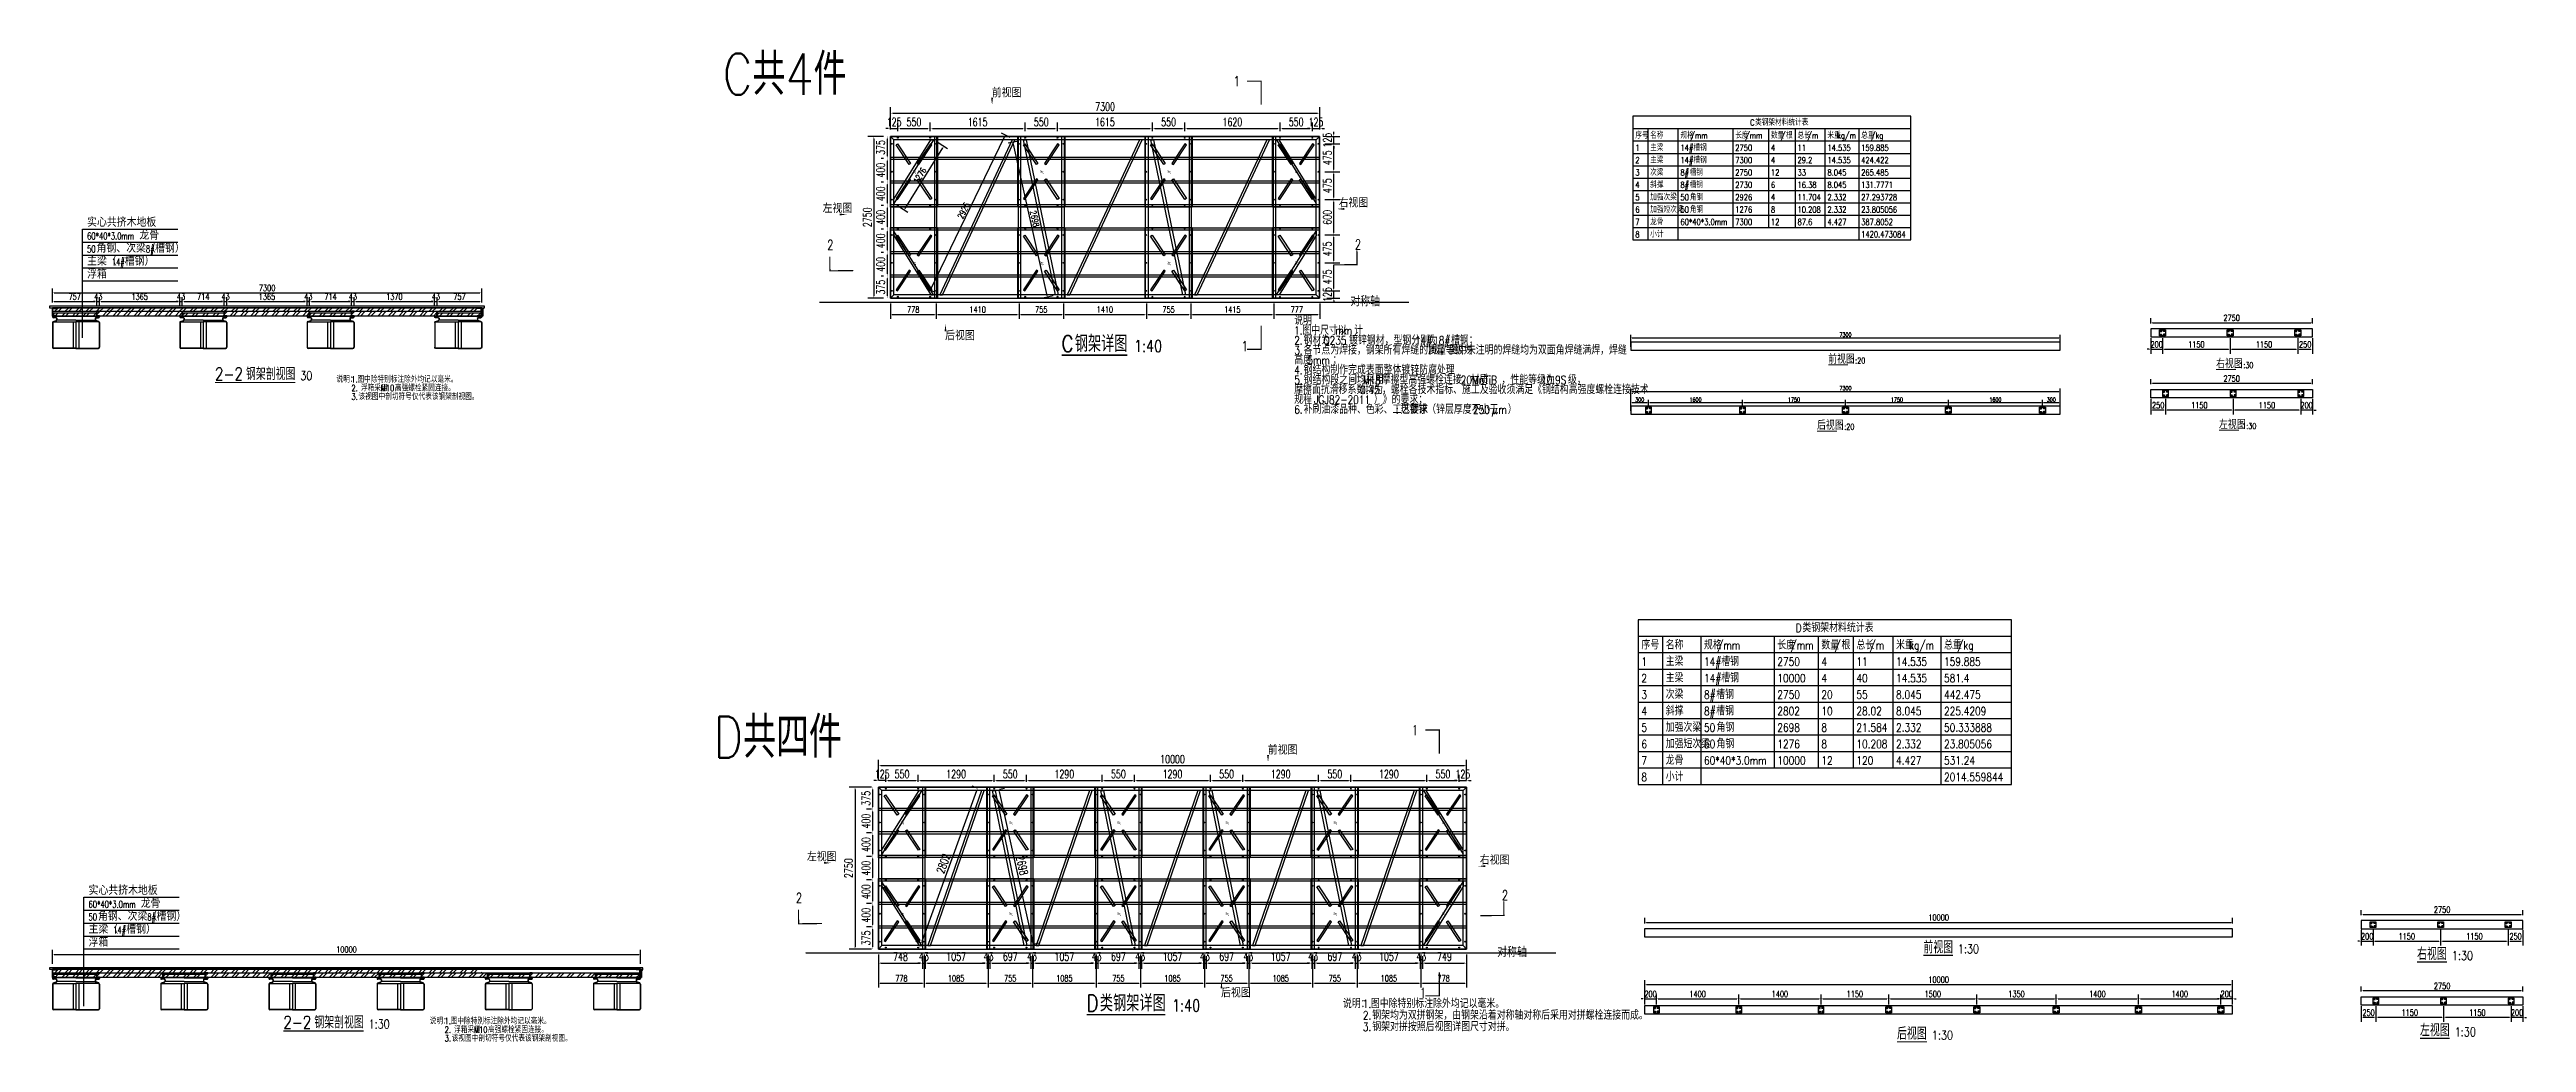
# Model space of a CAD drawing. Header units: millimetres. Extents: x -1471591 to 944464, y -468930 to 547002.
# Drawn here: x -992932 to -950806, y -6586 to 10290 of the extents above; entities that cross this region are included whole.
import ezdxf

# ---------------------------------------------------------------- set-up
doc = ezdxf.new("R2010")
doc.units = ezdxf.units.MM
doc.header["$LTSCALE"] = 10
doc.header["$PDMODE"] = 35
doc.linetypes.add('-6_350_HOLE$0$DASH', pattern=[0.35, 0.25, -0.1])
for name, color, linetype in [('DIM_SYMB', 3, 'Continuous'), ('PUB_TAB', 7, 'Continuous'), ('PUB_TEXT', 7, 'Continuous'), ('W-FLOAT_BOWL浮筒', 253, 'Continuous'), ('W-STEEL_FRAME钢架', 3, 'Continuous'), ('W-STEEL_KEEL钢龙骨', 5, 'Continuous'), ('W-WOOD_FLOOR木地板', 30, 'Continuous'), ('中实线', 1, 'Continuous')]:
    doc.layers.add(name, color=color, linetype=linetype)
doc.styles.add('_TCH_DIM', font='SIMPLEX.shx', dxfattribs={"bigfont": 'hztxt.shx'})
doc.styles.add('_TCH_LABEL', font='COMPLEX', dxfattribs={"bigfont": 'GBCBIG'})
doc.styles.get("Standard").update_dxf_attribs({"font": 'simplex.shx', "width": 0.8, "bigfont": 'hztxt.shx'})
doc.styles.add('STANDARD_T3', font='simplex.shx', dxfattribs={"width": 0.7, "bigfont": 'hztxt.shx'})
doc.styles.add('黑体', font='simhei.ttf', dxfattribs={"width": 0.8})
doc.dimstyles.new('W&&20', dxfattribs={"dimtxt": 70, "dimasz": 20, "dimexe": 50, "dimexo": 60, "dimgap": 20, "dimtad": 1, "dimdec": 0, "dimzin": 0, "dimdsep": 46, "dimtxsty": 'STANDARD_T3', "dimcen": 0.09, "dimclrd": 1, "dimclre": 1, "dimclrt": 7, "dimazin": 2, "dimtfac": 1, "dimtdec": 0, "dimtix": 1, "dimtmove": 2, "dimatfit": 3, "dimfxl": 0, "dimtolj": 1, "dimtzin": 0, "dimarcsym": 0})
doc.dimstyles.new('W&&30', dxfattribs={"dimtxt": 105, "dimasz": 30, "dimexe": 75, "dimexo": 90, "dimgap": 30, "dimtad": 1, "dimdec": 0, "dimzin": 0, "dimdsep": 46, "dimtxsty": 'STANDARD_T3', "dimcen": 0.09, "dimclrd": 1, "dimclre": 1, "dimclrt": 7, "dimazin": 2, "dimtfac": 1, "dimtdec": 0, "dimtix": 1, "dimtmove": 2, "dimatfit": 3, "dimfxl": 0, "dimtolj": 1, "dimtzin": 0, "dimarcsym": 0})
doc.dimstyles.new('W&&40', dxfattribs={"dimtxt": 140, "dimasz": 40, "dimexe": 100, "dimexo": 120, "dimgap": 40, "dimtad": 1, "dimdec": 0, "dimzin": 0, "dimdsep": 46, "dimtxsty": 'STANDARD_T3', "dimcen": 0.09, "dimclrd": 1, "dimclre": 1, "dimclrt": 7, "dimazin": 2, "dimtfac": 1, "dimtdec": 0, "dimtix": 1, "dimtmove": 2, "dimatfit": 3, "dimfxl": 0, "dimtolj": 1, "dimtzin": 0, "dimarcsym": 0})

msp = doc.modelspace()

# ---------------------------------------------------------------- texts
at = {"layer": 'PUB_TAB', "width": 0.8}
for s, height, p in [('序号', 105, (-965961.7, 8778.1)), ('名称', 105, (-965709.8, 8778.1)), ('规格', 105, (-965194.4, 8778.1)), ('/mm', 105, (-965026.4, 8778.1)), ('长度', 105, (-964262.5, 8778.1)), ('/mm', 105, (-964094.5, 8778.1)), ('C', 105, (-964009.3, 8998.6)), ('类钢架材料统计表', 105, (-963925.3, 8998.6)), ('数量', 105, (-963655.5, 8778.1)), ('/', 105, (-963487.5, 8778.1)), ('根', 105, (-963399.5, 8778.1)), ('总长', 105, (-963203.8, 8778.1)), ('/m', 105, (-963035.8, 8778.1)), ('米重', 105, (-962695.3, 8778.1)), ('kg/m', 105, (-962527.3, 8778.1)), ('总重', 105, (-962121.1, 8778.1)), ('/kg', 105, (-961953.1, 8778.1)), ('2', 105, (-965961.7, 8358.1)), ('1', 105, (-965961.7, 8568.1)), ('主梁', 105, (-965709.8, 8568.1)), ('主梁', 105, (-965709.8, 8358.1)), ('14#', 105, (-965194.4, 8568.1)), ('14#', 105, (-965194.4, 8358.1)), ('槽钢', 105, (-964974.4, 8568.1)), ('槽钢', 105, (-964974.4, 8358.1)), ('2750', 105, (-964262.5, 8568.1)), ('7300', 105, (-964262.5, 8358.1)), ('4', 105, (-963655.5, 8568.1)), ('4', 105, (-963655.5, 8358.1)), ('29.2', 105, (-963203.8, 8358.1)), ('11', 105, (-963203.8, 8568.1)), ('14.535', 105, (-962695.3, 8568.1)), ('14.535', 105, (-962695.3, 8358.1)), ('424.422', 105, (-962121.1, 8358.1)), ('159.885', 105, (-962121.1, 8568.1)), ('3', 105, (-965961.7, 8148.1)), ('4', 105, (-965961.7, 7938.1)), ('斜撑', 105, (-965709.8, 7938.1)), ('次梁', 105, (-965709.8, 8148.1)), ('8#', 105, (-965194.4, 8148.1)), ('8#', 105, (-965194.4, 7938.1)), ('槽钢', 105, (-965038.4, 8148.1)), ('槽钢', 105, (-965038.4, 7938.1)), ('2750', 105, (-964262.5, 8148.1)), ('2730', 105, (-964262.5, 7938.1)), ('6', 105, (-963655.5, 7938.1)), ('12', 105, (-963655.5, 8148.1)), ('33', 105, (-963203.8, 8148.1)), ('16.38', 105, (-963203.8, 7938.1)), ('8.045', 105, (-962695.3, 8148.1)), ('8.045', 105, (-962695.3, 7938.1)), ('265.485', 105, (-962121.1, 8148.1)), ('131.7771', 105, (-962121.1, 7938.1)), ('5', 105, (-965961.7, 7728.1)), ('6', 105, (-965961.7, 7518.1)), ('加强次梁', 105, (-965709.8, 7728.1)), ('加强短次梁', 105, (-965709.8, 7518.1)), ('50', 105, (-965194.4, 7728.1)), ('50', 105, (-965194.4, 7518.1)), ('角钢', 105, (-965034.4, 7728.1)), ('角钢', 105, (-965034.4, 7518.1)), ('2926', 105, (-964262.5, 7728.1)), ('1276', 105, (-964262.5, 7518.1)), ('4', 105, (-963655.5, 7728.1)), ('8', 105, (-963655.5, 7518.1)), ('11.704', 105, (-963203.8, 7728.1)), ('10.208', 105, (-963203.8, 7518.1)), ('2.332', 105, (-962695.3, 7728.1)), ('2.332', 105, (-962695.3, 7518.1)), ('27.293728', 105, (-962121.1, 7728.1)), ('23.805056', 105, (-962121.1, 7518.1)), ('7', 105, (-965961.7, 7308.1)), ('8', 105, (-965961.7, 7098.1)), ('小计', 105, (-965709.8, 7098.1)), ('龙骨', 105, (-965709.8, 7308.1)), ('60*40*3.0mm', 105, (-965194.4, 7308.1)), ('7300', 105, (-964262.5, 7308.1)), ('12', 105, (-963655.5, 7308.1)), ('87.6', 105, (-963203.8, 7308.1)), ('4.427', 105, (-962695.3, 7308.1)), ('387.8052', 105, (-962121.1, 7308.1)), ('1420.473084', 105, (-962121.1, 7098.1)), ('D', 140, (-963232.5, 389.5)), ('类钢架材料统计表', 140, (-963120.5, 389.5)), ('序号', 140, (-965858.7, 95.5)), ('名称', 140, (-965445.1, 95.5)), ('规格', 140, (-964794.2, 95.5)), ('/mm', 140, (-964570.2, 95.5)), ('长度', 140, (-963547.2, 95.5)), ('/mm', 140, (-963323.2, 95.5)), ('数量', 140, (-962797.7, 95.5)), ('/', 140, (-962573.7, 95.5)), ('根', 140, (-962456.4, 95.5)), ('总长', 140, (-962202, 95.5)), ('/m', 140, (-961978, 95.5)), ('米重', 140, (-961527.5, 95.5)), ('kg/m', 140, (-961303.5, 95.5)), ('总重', 140, (-960711.7, 95.5)), ('/kg', 140, (-960487.7, 95.5)), ('2', 140, (-965858.7, -464.5)), ('1', 140, (-965858.7, -184.5)), ('主梁', 140, (-965445.1, -184.5)), ('主梁', 140, (-965445.1, -464.5)), ('14#', 140, (-964794.2, -184.5)), ('14#', 140, (-964794.2, -464.5)), ('槽钢', 140, (-964500.9, -184.5)), ('槽钢', 140, (-964500.9, -464.5)), ('2750', 140, (-963547.2, -184.5)), ('10000', 140, (-963547.2, -464.5)), ('4', 140, (-962797.7, -184.5)), ('4', 140, (-962797.7, -464.5)), ('40', 140, (-962202, -464.5)), ('11', 140, (-962202, -184.5)), ('14.535', 140, (-961527.5, -184.5)), ('14.535', 140, (-961527.5, -464.5)), ('581.4', 140, (-960711.7, -464.5)), ('159.885', 140, (-960711.7, -184.5)), ('3', 140, (-965858.7, -744.5)), ('次梁', 140, (-965445.1, -744.5)), ('8#', 140, (-964794.2, -744.5)), ('槽钢', 140, (-964586.2, -744.5)), ('2750', 140, (-963547.2, -744.5)), ('20', 140, (-962797.7, -744.5)), ('55', 140, (-962202, -744.5)), ('8.045', 140, (-961527.5, -744.5)), ('442.475', 140, (-960711.7, -744.5)), ('4', 140, (-965858.7, -1024.5)), ('5', 140, (-965858.7, -1304.5)), ('斜撑', 140, (-965445.1, -1024.5)), ('加强次梁', 140, (-965445.1, -1304.5)), ('8#', 140, (-964794.2, -1024.5)), ('50', 140, (-964794.2, -1304.5)), ('槽钢', 140, (-964586.2, -1024.5)), ('角钢', 140, (-964580.9, -1304.5)), ('2802', 140, (-963547.2, -1024.5)), ('2698', 140, (-963547.2, -1304.5)), ('8', 140, (-962797.7, -1304.5)), ('10', 140, (-962797.7, -1024.5)), ('28.02', 140, (-962202, -1024.5)), ('21.584', 140, (-962202, -1304.5)), ('8.045', 140, (-961527.5, -1024.5)), ('2.332', 140, (-961527.5, -1304.5)), ('225.4209', 140, (-960711.7, -1024.5)), ('50.333888', 140, (-960711.7, -1304.5)), ('6', 140, (-965858.7, -1584.5)), ('加强短次梁', 140, (-965445.1, -1584.5)), ('50', 140, (-964794.2, -1584.5)), ('角钢', 140, (-964580.9, -1584.5)), ('1276', 140, (-963547.2, -1584.5)), ('8', 140, (-962797.7, -1584.5)), ('10.208', 140, (-962202, -1584.5)), ('2.332', 140, (-961527.5, -1584.5)), ('23.805056', 140, (-960711.7, -1584.5)), ('7', 140, (-965858.7, -1864.5)), ('8', 140, (-965858.7, -2144.5)), ('小计', 140, (-965445.1, -2144.5)), ('龙骨', 140, (-965445.1, -1864.5)), ('60*40*3.0mm', 140, (-964794.2, -1864.5)), ('10000', 140, (-963547.2, -1864.5)), ('12', 140, (-962797.7, -1864.5)), ('120', 140, (-962202, -1864.5)), ('4.427', 140, (-961527.5, -1864.5)), ('531.24', 140, (-960711.7, -1864.5)), ('2014.559844', 140, (-960711.7, -2144.5))]:
    msp.add_text(s, height=height, dxfattribs=at).set_placement(p)
at = {"layer": 'PUB_TEXT', "width": 0.8}
for s, height, p in [('C共4件', 700, (-981482.4, 9520.8)), ('对称轴', 175, (-970808, 5925.7)), ('说明', 140, (-971763.5, 5612.6)), ('1.', 140, (-971763.5, 5444.6)), ('图中尺寸以', 140, (-971624.9, 5444.6)), ('mm', 140, (-971064.9, 5444.6)), ('计', 140, (-970744.9, 5444.6)), ('高度', 140, (-971763.5, 4940.6)), ('2.', 140, (-971763.5, 5276.6)), ('3.', 140, (-971763.5, 5108.6)), ('各节点为焊接，钢架所有焊缝的质量等级为', 140, (-971603.5, 5108.6)), ('钢材为', 140, (-971603.5, 5276.6)), ('5mm', 140, (-971539.5, 4940.6)), ('Q235', 140, (-971267.5, 5276.6)), ('；', 140, (-971112.9, 4940.6)), ('镀锌钢材，型钢分别为', 140, (-970830.2, 5276.6)), ('14#', 140, (-969710.2, 5276.6)), ('I', 140, (-969475.5, 5108.6)), ('级；图中未注明的焊缝均为双面角焊缝满焊，焊缝', 140, (-969432.9, 5108.6)), ('、', 140, (-969416.9, 5276.6)), ('8#', 140, (-969304.9, 5276.6)), ('槽钢；', 140, (-969096.9, 5276.6)), ('4.', 140, (-971763.5, 4772.6)), ('5.', 140, (-971763.5, 4604.6)), ('钢结构制作完成表面整体镀锌防腐处理', 140, (-971603.5, 4772.6)), ('钢结构段之间均采用', 140, (-971603.5, 4604.6)), ('M18', 140, (-970595.5, 4604.6)), ('摩擦型高强螺栓连接，材质', 140, (-970275.5, 4604.6)), (';', 140, (-969699.5, 4772.6)), ('20MnTiB', 140, (-968931.5, 4604.6)), ('，性能等级为', 140, (-968238.2, 4604.6)), ('10.9S', 140, (-967566.2, 4604.6)), ('级，', 140, (-967107.5, 4604.6)), ('摩擦面抗滑移系数均为', 140, (-971763.5, 4436.6)), ('规程（', 140, (-971763.5, 4268.6)), ('6.', 140, (-971763.5, 4100.6)), ('补刷油漆品种、色彩、工艺要求', 140, (-971603.5, 4100.6)), ('JGJ82-2011', 140, (-971427.5, 4268.6)), ('0.45', 140, (-970643.5, 4436.6)), ('）》的要求；', 140, (-970408.9, 4268.6)), ('，螺栓各技术指标、施工及验收须满足《钢结构高强度螺栓连接技术', 140, (-970270.2, 4436.6)), ('热镀锌（锌层厚度不小于', 140, (-969955.5, 4100.6)), ('250', 140, (-968723.5, 4100.6)), ('）', 140, (-968130.6, 4100.6)), (':', 140, (-970035.5, 4100.6)), ('μ', 140, (-968403.5, 4100.6)), ('m', 140, (-968290.6, 4100.6)), ('D共四件 ', 700, (-981640.7, -1748.3)), ('对称轴', 175, (-968310.4, -5136.8))]:
    msp.add_text(s, height=height, dxfattribs=at).set_placement(p)
at = {"layer": 'PUB_TEXT', "color": 7, "width": 0.705882}
for s, height, style, p in [('1', 170, '_TCH_LABEL', (-972790.9, 9667.7)), ('60*40*3.0mm', 119, '_TCH_DIM', (-992292.5, 7059.9)), ('50', 119, '_TCH_DIM', (-992292.5, 6840.1)), ('14#', 119, '_TCH_DIM', (-991872.5, 6620.3)), ('8#', 119, '_TCH_DIM', (-991292.5, 6840.1)), ('2', 170, '_TCH_LABEL', (-979704.7, 6883.8)), ('2', 170, '_TCH_LABEL', (-970729.2, 6892.3)), ('1', 170, '_TCH_LABEL', (-972655.9, 5163.4)), ('1', 170, '_TCH_LABEL', (-969760.1, -1361.9)), ('60*40*3.0mm', 119, '_TCH_DIM', (-992268, -4296.2)), ('2', 170, '_TCH_LABEL', (-980237.1, -4214.7)), ('2', 170, '_TCH_LABEL', (-968231.6, -4170.3)), ('50', 119, '_TCH_DIM', (-992268, -4516)), ('14#', 119, '_TCH_DIM', (-991848, -4735.8)), ('8#', 119, '_TCH_DIM', (-991268, -4516)), ('1', 170, '_TCH_LABEL', (-969625.1, -5825.6))]:
    msp.add_text(s, height=height, dxfattribs=dict(at, style=style)).set_placement(p)
at = {"layer": 'PUB_TEXT', "color": 7, "style": '_TCH_DIM'}
for s, p in [('前视图', (-976906.7, 9480.5)), ('左视图', (-979783.5, 7515.8)), ('右视图', (-971008.1, 7609.4)), ('实心共挤木地板', (-992292.5, 7279.7)), ('龙骨', (-991404.5, 7059.9)), ('主梁（', (-992292.5, 6620.3)), ('角钢、次梁（', (-992132.5, 6840.1)), ('槽钢）', (-991652.5, 6620.3)), ('槽钢）', (-991136.5, 6840.1)), ('浮箱', (-992292.5, 6400.5)), ('后视图', (-977700.7, 5352.7)), ('前视图', (-972213.1, -1690.7)), ('左视图', (-980051.1, -3506.2)), ('右视图', (-968606.1, -3561.8)), ('实心共挤木地板', (-992268, -4076.4)), ('龙骨', (-991380, -4296.2)), ('主梁（', (-992268, -4735.8)), ('角钢、次梁（', (-992108, -4516)), ('槽钢）', (-991628, -4735.8)), ('槽钢）', (-991112, -4516)), ('浮箱', (-992268, -4955.6)), ('后视图', (-973007.1, -5818.5))]:
    msp.add_text(s, height=140, dxfattribs=at).set_placement(p)
at = {"layer": 'PUB_TEXT', "color": 7, "width": 0.8}
for s, height, p in [('C', 280, (-975719.3, 5151.3)), ('钢架详图', 280, (-975495.3, 5151.3)), ('1:40', 200, (-974489.5, 5151.3)), ('前视图', 140, (-962682.3, 4952.6)), ('2-2', 210, (-990118.6, 4673.3)), ('钢架剖视图', 210, (-989590.6, 4673.3)), ('30', 150, (-988668.3, 4673.3)), ('1:20', 100, (-962291.4, 4952.6)), ('右视图', 140, (-956084.3, 4874.4)), ('1:30', 100, (-955689.9, 4874.4)), ('后视图', 140, (-962872, 3829.2)), ('1:20', 100, (-962477.6, 3829.2)), ('左视图', 140, (-956034.9, 3841.6)), ('1:30', 100, (-955641.4, 3841.6)), ('前视图', 210, (-961062.6, -5071.9)), ('1:30', 150, (-960476.3, -5071.9)), ('右视图', 210, (-952666.2, -5185.9)), ('1:30', 150, (-952074.5, -5185.9)), ('D', 280, (-975292.5, -6058.1)), ('类钢架详图', 280, (-975068.5, -6058.1)), ('1:40', 200, (-973842.2, -6058.1)), ('2-2', 210, (-988955.9, -6348.2)), ('钢架剖视图', 210, (-988427.9, -6348.2)), ('1:30', 150, (-987505.5, -6348.2)), ('后视图', 210, (-961511.3, -6538.7)), ('左视图', 210, (-952616.5, -6482.6)), ('1:30', 150, (-960919.7, -6538.7)), ('1:30', 150, (-952026.2, -6482.6))]:
    msp.add_text(s, height=height, dxfattribs=at).set_placement(p)
at = {"layer": 'W-STEEL_FRAME钢架', "color": 0, "width": 0.8}
for s, height, p in [('说明：', 105, (-988051.3, 4631.6)), ('1.', 105, (-987799.3, 4631.6)), ('图中除特别标注除外均记以毫米。', 105, (-987695.3, 4631.6)), ('2.', 105, (-987797.3, 4484.6)), ('3.', 105, (-987797.3, 4337.6)), ('该视图中剖切符号仅代表该钢架剖视图。', 105, (-987677.3, 4337.6)), ('浮箱采用', 105, (-987635, 4484.6)), ('M10', 105, (-987299, 4484.6)), ('高强螺栓紧固连接。', 105, (-987059, 4484.6)), ('说明：', 140, (-970934.7, -6000.5)), ('1.', 140, (-970598.7, -6000.5)), ('图中除特别标注除外均记以毫米。', 140, (-970460.1, -6000.5)), ('说明：', 105, (-986466.4, -6275.7)), ('2.', 105, (-986212.4, -6422.7)), ('1.', 105, (-986214.4, -6275.7)), ('图中除特别标注除外均记以毫米。', 105, (-986110.4, -6275.7)), ('浮箱采用', 105, (-986050.1, -6422.7)), ('M10', 105, (-985714.1, -6422.7)), ('高强螺栓紧固连接。', 105, (-985474.1, -6422.7)), ('2.', 140, (-970596.1, -6196.5)), ('3.', 140, (-970596.1, -6392.5)), ('钢架均为双拼钢架，由钢架沿着对称轴对称后采用对拼螺栓连接而成。', 140, (-970436.1, -6196.5)), ('钢架对拼按照后视图详图尺寸对拼。', 140, (-970436.1, -6392.5)), ('3.', 105, (-986212.4, -6569.7)), ('该视图中剖切符号仅代表该钢架剖视图。', 105, (-986092.4, -6569.7))]:
    msp.add_text(s, height=height, dxfattribs=at).set_placement(p)

# ---------------------------------------------------------------- blocks, each defined once
blk = doc.blocks.new('*D92')
at = {"color": 1, "lineweight": -2, "transparency": 16777216}
for p, q in [((-978833, -5119), (-978833, -5337)), ((-978793, -5237), (-978124, -5237)), ((-978084, -5119), (-978084, -5337))]:
    blk.add_line(p, q, dxfattribs=at)
at = {"color": 1, "transparency": 16777216}
for points in [[(-978793, -5231), (-978793, -5244), (-978833, -5237)], [(-978124, -5231), (-978124, -5244), (-978084, -5237)]]:
    blk.add_solid(points, dxfattribs=at)
at = {"layer": 'Defpoints', "color": 0, "transparency": 16777216}
for p in [(-978833, -4999), (-978084, -4999), (-978084, -5237)]:
    blk.add_point(p, dxfattribs=at)
at = {"color": 7, "transparency": 16777216, "insert": (-978459, -5127), "char_height": 140, "attachment_point": 5, "style": 'STANDARD_T3'}
blk.add_mtext('\\A1;748', dxfattribs=at)
blk = doc.blocks.new('*D93')
at = {"color": 1, "lineweight": -2, "transparency": 16777216}
for p, q in [((-978124, -5237), (-978164, -5237)), ((-978084, -5119), (-978084, -5337)), ((-978084, -5237), (-978041, -5237)), ((-978041, -5119), (-978041, -5337)), ((-978001, -5237), (-977961, -5237))]:
    blk.add_line(p, q, dxfattribs=at)
at = {"color": 1, "transparency": 16777216}
for points in [[(-978124, -5231), (-978124, -5244), (-978084, -5237)], [(-978001, -5231), (-978001, -5244), (-978041, -5237)]]:
    blk.add_solid(points, dxfattribs=at)
at = {"layer": 'Defpoints', "color": 0, "transparency": 16777216}
for p in [(-978084, -4999), (-978041, -4999), (-978041, -5237)]:
    blk.add_point(p, dxfattribs=at)
at = {"color": 7, "transparency": 16777216, "insert": (-978063, -5127), "char_height": 140, "attachment_point": 5, "style": 'STANDARD_T3'}
blk.add_mtext('\\A1;43', dxfattribs=at)
blk = doc.blocks.new('*D95')
at = {"color": 1, "lineweight": -2, "transparency": 16777216}
for p, q in [((-978833, -2129), (-978833, -2035)), ((-978708, -2159), (-978708, -2035)), ((-978873, -2135), (-978913, -2135)), ((-978708, -2135), (-978833, -2135)), ((-978668, -2135), (-978628, -2135))]:
    blk.add_line(p, q, dxfattribs=at)
at = {"color": 1, "transparency": 16777216}
for points in [[(-978873, -2129), (-978873, -2142), (-978833, -2135)], [(-978668, -2129), (-978668, -2142), (-978708, -2135)]]:
    blk.add_solid(points, dxfattribs=at)
at = {"layer": 'Defpoints', "color": 0, "transparency": 16777216}
for p in [(-978833, -2135), (-978833, -2249), (-978708, -2279)]:
    blk.add_point(p, dxfattribs=at)
at = {"color": 7, "transparency": 16777216, "insert": (-978770, -2025), "char_height": 140, "attachment_point": 5, "style": 'STANDARD_T3'}
blk.add_mtext('\\A1;125', dxfattribs=at)
blk = doc.blocks.new('*D96')
at = {"color": 1, "lineweight": -2, "transparency": 16777216}
for p, q in [((-978833, -2129), (-978833, -1781)), ((-978793, -1881), (-968873, -1881)), ((-968833, -2129), (-968833, -1781))]:
    blk.add_line(p, q, dxfattribs=at)
at = {"color": 1, "transparency": 16777216}
for points in [[(-978793, -1874), (-978793, -1888), (-978833, -1881)], [(-968873, -1874), (-968873, -1888), (-968833, -1881)]]:
    blk.add_solid(points, dxfattribs=at)
at = {"layer": 'Defpoints', "color": 0, "transparency": 16777216}
for p in [(-968833, -1881), (-978833, -2249), (-968833, -2249)]:
    blk.add_point(p, dxfattribs=at)
at = {"color": 7, "transparency": 16777216, "insert": (-973833, -1771), "char_height": 140, "attachment_point": 5, "style": 'STANDARD_T3'}
blk.add_mtext('\\A1;10000', dxfattribs=at)
blk = doc.blocks.new('*D118')
at = {"color": 1, "lineweight": -2, "transparency": 16777216}
for p, q in [((-978090, -4863), (-977163, -2303)), ((-977151, -2265), (-977243, -2232)), ((-978105, -4900), (-978197, -4866))]:
    blk.add_line(p, q, dxfattribs=at)
at = {"color": 1, "transparency": 16777216}
for points in [[(-977169, -2301), (-977156, -2306), (-977149, -2266)], [(-978096, -4861), (-978083, -4865), (-978103, -4900)]]:
    blk.add_solid(points, dxfattribs=at)
at = {"layer": 'Defpoints', "color": 0, "transparency": 16777216}
for p in [(-977149, -2266), (-977038, -2306), (-977992, -4941)]:
    blk.add_point(p, dxfattribs=at)
at = {"color": 7, "transparency": 16777216, "insert": (-977730, -3546), "char_height": 140, "attachment_point": 5, "rotation": 70.0886, "style": 'STANDARD_T3'}
blk.add_mtext('\\A1;2802', dxfattribs=at)
blk = doc.blocks.new('*D119')
at = {"color": 1, "lineweight": -2, "transparency": 16777216}
for p, q in [((-976781, -2323), (-976215, -4879)), ((-976775, -2281), (-976692, -2262)), ((-976193, -4915), (-976109, -4896))]:
    blk.add_line(p, q, dxfattribs=at)
at = {"color": 1, "transparency": 16777216}
for points in [[(-976774, -2322), (-976787, -2324), (-976789, -2284)], [(-976209, -4877), (-976222, -4880), (-976207, -4918)]]:
    blk.add_solid(points, dxfattribs=at)
at = {"layer": 'Defpoints', "color": 0, "transparency": 16777216}
for p in [(-976892, -2307), (-976310, -4941), (-976207, -4918)]:
    blk.add_point(p, dxfattribs=at)
at = {"color": 7, "transparency": 16777216, "insert": (-976391, -3577), "char_height": 140, "attachment_point": 5, "rotation": 282.4694, "style": 'STANDARD_T3'}
blk.add_mtext('\\A1;2698', dxfattribs=at)
blk = doc.blocks.new('*D140')
at = {"color": 1, "lineweight": -2, "transparency": 16777216}
for p, q in [((-978953, -2249), (-979036, -2249)), ((-978936, -2289), (-978936, -2584)), ((-978953, -2624), (-979036, -2624))]:
    blk.add_line(p, q, dxfattribs=at)
at = {"color": 1, "transparency": 16777216}
for points in [[(-978942, -2289), (-978929, -2289), (-978936, -2249)], [(-978942, -2584), (-978929, -2584), (-978936, -2624)]]:
    blk.add_solid(points, dxfattribs=at)
at = {"layer": 'Defpoints', "color": 0, "transparency": 16777216}
for p in [(-978833, -2249), (-978936, -2624), (-978833, -2624)]:
    blk.add_point(p, dxfattribs=at)
at = {"color": 7, "transparency": 16777216, "insert": (-979046, -2436), "char_height": 140, "attachment_point": 5, "rotation": 90, "style": 'STANDARD_T3'}
blk.add_mtext('\\A1;375', dxfattribs=at)
blk = doc.blocks.new('*D141')
at = {"color": 1, "lineweight": -2, "transparency": 16777216}
for p, q in [((-978953, -2624), (-979036, -2624)), ((-978936, -2664), (-978936, -2984)), ((-978953, -3024), (-979036, -3024))]:
    blk.add_line(p, q, dxfattribs=at)
at = {"color": 1, "transparency": 16777216}
for points in [[(-978942, -2664), (-978929, -2664), (-978936, -2624)], [(-978942, -2984), (-978929, -2984), (-978936, -3024)]]:
    blk.add_solid(points, dxfattribs=at)
at = {"layer": 'Defpoints', "color": 0, "transparency": 16777216}
for p in [(-978833, -2624), (-978936, -3024), (-978833, -3024)]:
    blk.add_point(p, dxfattribs=at)
at = {"color": 7, "transparency": 16777216, "insert": (-979046, -2824), "char_height": 140, "attachment_point": 5, "rotation": 90, "style": 'STANDARD_T3'}
blk.add_mtext('\\A1;400', dxfattribs=at)
blk = doc.blocks.new('*D142')
at = {"color": 1, "lineweight": -2, "transparency": 16777216}
for p, q in [((-978953, -3024), (-979036, -3024)), ((-978936, -3064), (-978936, -3384)), ((-978953, -3424), (-979036, -3424))]:
    blk.add_line(p, q, dxfattribs=at)
at = {"color": 1, "transparency": 16777216}
for points in [[(-978942, -3064), (-978929, -3064), (-978936, -3024)], [(-978942, -3384), (-978929, -3384), (-978936, -3424)]]:
    blk.add_solid(points, dxfattribs=at)
at = {"layer": 'Defpoints', "color": 0, "transparency": 16777216}
for p in [(-978833, -3024), (-978936, -3424), (-978833, -3424)]:
    blk.add_point(p, dxfattribs=at)
at = {"color": 7, "transparency": 16777216, "insert": (-979046, -3224), "char_height": 140, "attachment_point": 5, "rotation": 90, "style": 'STANDARD_T3'}
blk.add_mtext('\\A1;400', dxfattribs=at)
blk = doc.blocks.new('*D143')
at = {"color": 1, "lineweight": -2, "transparency": 16777216}
for p, q in [((-978953, -3424), (-979036, -3424)), ((-978936, -3464), (-978936, -3784)), ((-978953, -3824), (-979036, -3824))]:
    blk.add_line(p, q, dxfattribs=at)
at = {"color": 1, "transparency": 16777216}
for points in [[(-978942, -3464), (-978929, -3464), (-978936, -3424)], [(-978942, -3784), (-978929, -3784), (-978936, -3824)]]:
    blk.add_solid(points, dxfattribs=at)
at = {"layer": 'Defpoints', "color": 0, "transparency": 16777216}
for p in [(-978833, -3424), (-978936, -3824), (-978833, -3824)]:
    blk.add_point(p, dxfattribs=at)
at = {"color": 7, "transparency": 16777216, "insert": (-979046, -3624), "char_height": 140, "attachment_point": 5, "rotation": 90, "style": 'STANDARD_T3'}
blk.add_mtext('\\A1;400', dxfattribs=at)
blk = doc.blocks.new('*D144')
at = {"color": 1, "lineweight": -2, "transparency": 16777216}
for p, q in [((-978953, -3824), (-979036, -3824)), ((-978936, -3864), (-978936, -4184)), ((-978953, -4224), (-979036, -4224))]:
    blk.add_line(p, q, dxfattribs=at)
at = {"color": 1, "transparency": 16777216}
for points in [[(-978942, -3864), (-978929, -3864), (-978936, -3824)], [(-978942, -4184), (-978929, -4184), (-978936, -4224)]]:
    blk.add_solid(points, dxfattribs=at)
at = {"layer": 'Defpoints', "color": 0, "transparency": 16777216}
for p in [(-978833, -3824), (-978936, -4224), (-978833, -4224)]:
    blk.add_point(p, dxfattribs=at)
at = {"color": 7, "transparency": 16777216, "insert": (-979046, -4024), "char_height": 140, "attachment_point": 5, "rotation": 90, "style": 'STANDARD_T3'}
blk.add_mtext('\\A1;400', dxfattribs=at)
blk = doc.blocks.new('*D145')
at = {"color": 1, "lineweight": -2, "transparency": 16777216}
for p, q in [((-978953, -4224), (-979036, -4224)), ((-978953, -4624), (-979036, -4624)), ((-978936, -4264), (-978936, -4584))]:
    blk.add_line(p, q, dxfattribs=at)
at = {"color": 1, "transparency": 16777216}
for points in [[(-978942, -4264), (-978929, -4264), (-978936, -4224)], [(-978942, -4584), (-978929, -4584), (-978936, -4624)]]:
    blk.add_solid(points, dxfattribs=at)
at = {"layer": 'Defpoints', "color": 0, "transparency": 16777216}
for p in [(-978936, -4624), (-978833, -4224), (-978833, -4624)]:
    blk.add_point(p, dxfattribs=at)
at = {"color": 7, "transparency": 16777216, "insert": (-979046, -4424), "char_height": 140, "attachment_point": 5, "rotation": 90, "style": 'STANDARD_T3'}
blk.add_mtext('\\A1;400', dxfattribs=at)
blk = doc.blocks.new('*D146')
at = {"color": 1, "lineweight": -2, "transparency": 16777216}
for p, q in [((-978953, -4624), (-979036, -4624)), ((-978953, -4999), (-979036, -4999)), ((-978936, -4664), (-978936, -4959))]:
    blk.add_line(p, q, dxfattribs=at)
at = {"color": 1, "transparency": 16777216}
for points in [[(-978942, -4664), (-978929, -4664), (-978936, -4624)], [(-978942, -4959), (-978929, -4959), (-978936, -4999)]]:
    blk.add_solid(points, dxfattribs=at)
at = {"layer": 'Defpoints', "color": 0, "transparency": 16777216}
for p in [(-978833, -4624), (-978936, -4999), (-978833, -4999)]:
    blk.add_point(p, dxfattribs=at)
at = {"color": 7, "transparency": 16777216, "insert": (-979046, -4811), "char_height": 140, "attachment_point": 5, "rotation": 90, "style": 'STANDARD_T3'}
blk.add_mtext('\\A1;375', dxfattribs=at)
blk = doc.blocks.new('*D147')
at = {"color": 1, "lineweight": -2, "transparency": 16777216}
for p, q in [((-978953, -2249), (-979333, -2249)), ((-979233, -2289), (-979233, -4959)), ((-978953, -4999), (-979333, -4999))]:
    blk.add_line(p, q, dxfattribs=at)
at = {"color": 1, "transparency": 16777216}
for points in [[(-979240, -2289), (-979226, -2289), (-979233, -2249)], [(-979240, -4959), (-979226, -4959), (-979233, -4999)]]:
    blk.add_solid(points, dxfattribs=at)
at = {"layer": 'Defpoints', "color": 0, "transparency": 16777216}
for p in [(-978833, -2249), (-979233, -4999), (-978833, -4999)]:
    blk.add_point(p, dxfattribs=at)
at = {"color": 7, "transparency": 16777216, "insert": (-979343, -3624), "char_height": 140, "attachment_point": 5, "rotation": 90, "style": 'STANDARD_T3'}
blk.add_mtext('\\A1;2750', dxfattribs=at)
blk = doc.blocks.new('*U607')
at = {"layer": 'W-STEEL_KEEL钢龙骨'}
blk.add_lwpolyline([(-5000, -20), (5000, -20), (5000, 20), (-5000, 20)], close=True, dxfattribs=at)
blk = doc.blocks.new('*U608')
at = {"color": 0, "linetype": 'ByBlock', "lineweight": -2}
for p in [(0, 2000), (0, 1600), (0, 1200), (0, 800), (0, 400), (0, 0)]:
    blk.add_blockref('*U607', p, dxfattribs=at)
blk = doc.blocks.new('*U609')
at = {"layer": 'W-STEEL_FRAME钢架', "color": 1}
blk.add_lwpolyline([(477, 1317), (432, 1317), (-477, -1317), (-432, -1317)], close=True, dxfattribs=at)
blk = doc.blocks.new('*U610')
at = {"color": 0, "linetype": 'ByBlock', "lineweight": -2}
for p in [(0, 0), (1840, 0), (3680, 0), (5520, 0), (7360, 0)]:
    blk.add_blockref('*U609', p, dxfattribs=at)
blk = doc.blocks.new('$matou$00000186')
for points in [[(-600, 400), (600, 400), (600, -400), (-600, -400)], [(-456, 304), (-472, 279), (-140, 57), (-123, 82)], [(456, 304), (472, 279), (140, 57), (123, 82)], [(-456, -304), (-472, -279), (-140, -57), (-123, -82)], [(456, -304), (472, -279), (140, -57), (123, -82)]]:
    blk.add_lwpolyline(points, close=True)
at = {"color": 1}
for centre in [(-575, 275), (-475, 378), (0, 378), (475, 378), (575, 275), (-575, -275), (-475, -378), (0, -378), (475, -378), (575, -275)]:
    blk.add_circle(centre, 7, dxfattribs=at)
at = {"layer": 'PUB_TEXT', "style": '黑体', "width": 0.8}
blk.add_text('JY', height=52.6, dxfattribs=at).set_placement((-44, -35))
blk = doc.blocks.new('*U611')
at = {"layer": 'W-FLOAT_BOWL浮筒', "rotation": 90}
blk.add_blockref('$matou$00000186', (0, 0), dxfattribs=at)
blk = doc.blocks.new('*U612')
at = {"color": 0, "linetype": 'ByBlock', "lineweight": -2}
for p in [(0, 1550), (1840, 1550), (3680, 1550), (5520, 1550), (7360, 1550), (9200, 1550), (0, 0), (1840, 0), (3680, 0), (5520, 0), (7360, 0), (9200, 0)]:
    blk.add_blockref('*U611', p, dxfattribs=at)
blk = doc.blocks.new('D')
at = {"layer": 'W-STEEL_FRAME钢架'}
for points in [[(4944, 1317), (-4940, 1317), (-4998, 1375), (5002, 1375)], [(-4940, 1317), (-4998, 1375), (-4998, -1375), (-4940, -1317)], [(4944, 1317), (5002, 1375), (5002, -1375), (4944, -1317)], [(4944, -1317), (-4940, -1317), (-4998, -1375), (5002, -1375)]]:
    blk.add_lwpolyline(points, close=True, dxfattribs=at)
at = {"layer": 'W-STEEL_FRAME钢架', "color": 6}
for points in [[(-4309, 1317), (-4264, 1317), (-4940, 235), (-4940, 310)], [(-3057, 1317), (-3012, 1317), (-2475, -1317), (-2520, -1317)], [(-1217, 1317), (-1172, 1317), (-635, -1317), (-680, -1317)], [(623, 1317), (668, 1317), (1205, -1317), (1160, -1317)], [(2463, 1317), (2508, 1317), (3045, -1317), (3000, -1317)], [(4313, 1317), (4268, 1317), (4944, 235), (4944, 310)], [(-4309, -1317), (-4264, -1317), (-4940, -235), (-4940, -310)], [(4313, -1317), (4268, -1317), (4944, -235), (4944, -310)]]:
    blk.add_lwpolyline(points, close=True, dxfattribs=at)
at = {"layer": 'W-STEEL_FRAME钢架', "color": 1}
for points in [[(-4206, 1375), (-4249, 1375), (-4249, -1375), (-4206, -1375)], [(-3106, 1375), (-3149, 1375), (-3149, -1375), (-3106, -1375)], [(-2366, 1375), (-2409, 1375), (-2409, -1375), (-2366, -1375)], [(-1266, 1375), (-1309, 1375), (-1309, -1375), (-1266, -1375)], [(-526, 1375), (-569, 1375), (-569, -1375), (-526, -1375)], [(574, 1375), (531, 1375), (531, -1375), (574, -1375)], [(1314, 1375), (1271, 1375), (1271, -1375), (1314, -1375)], [(2414, 1375), (2371, 1375), (2371, -1375), (2414, -1375)], [(3154, 1375), (3111, 1375), (3111, -1375), (3154, -1375)], [(4211, 1375), (4254, 1375), (4254, -1375), (4211, -1375)]]:
    blk.add_lwpolyline(points, close=True, dxfattribs=at)
for name, p in [('*U612', (-4598, -775)), ('*U610', (-3680, 0))]:
    blk.add_blockref(name, p)
at = {"xscale": -1, "rotation": 180}
blk.add_blockref('*U608', (2, 1000), dxfattribs=at)
blk = doc.blocks.new('*U264')
at = {"layer": 'W-FLOAT_BOWL浮筒'}
for p, q in [((-400, 275), (-400, 260)), ((0, 275), (-400, 275)), ((-400, 164), (-400, -256)), ((-396, 165), (-396, -256)), ((-391, 176), (0, 176)), ((-387, 183), (-335, 201)), ((0, 271), (-386, 271)), ((-338, 249), (-386, 249)), ((-386, 179), (-334, 197)), ((-338, 245), (-385, 245)), ((-330, 237), (-330, 208)), ((-326, 237), (-326, 208)), ((0, 205), (-326, 205)), ((-50, 176), (-50, -271)), ((0, 275), (400, 275)), ((0, 271), (386, 271)), ((0, 205), (326, 205)), ((391, 176), (0, 176)), ((0, 176), (0, -271)), ((0, 176), (0, -271)), ((50, 176), (50, -271)), ((326, 237), (326, 208)), ((330, 237), (330, 208)), ((386, 179), (334, 197)), ((387, 183), (335, 201)), ((338, 249), (386, 249)), ((338, 245), (385, 245)), ((396, 165), (396, -256)), ((400, 275), (400, 260)), ((400, 164), (400, -256)), ((0, -271), (-381, -271)), ((0, -275), (-381, -275)), ((0, -271), (381, -271)), ((0, -275), (381, -275))]:
    blk.add_line(p, q, dxfattribs=at)
for points in [[(-400, 275), (-330, 275)], [(-400, 275), (-330, 275)], [(400, 275), (330, 275)], [(400, 275), (330, 275)]]:
    blk.add_lwpolyline(points, dxfattribs=at)
for centre, radius, start, end in [((-385, 260), 15, 180, 270), ((-380, 164), 20, 109.1798, 180), ((-386, 260), 11, 90, 270), ((-381, 165), 15, 109.1798, 180), ((-338, 237), 12, 0, 90), ((-338, 237), 8, 0, 90), ((-338, 208), 8, 289.1798, 0), ((-338, 208), 12, 289.1798, 0), ((338, 237), 12, 90, 180), ((338, 208), 12, 180, 250.8202), ((338, 237), 8, 90, 180), ((338, 208), 8, 180, 250.8202), ((385, 260), 15, 270, 0), ((386, 260), 11, 270, 90), ((381, 165), 15, 0, 70.8202), ((380, 164), 20, 0, 70.8202), ((-381, -256), 19, 180, 270), ((-381, -256), 15, 180, 270), ((381, -256), 15, 270, 0), ((381, -256), 19, 270, 0)]:
    blk.add_arc(centre, radius, start, end, dxfattribs=at)
blk = doc.blocks.new('*U265')
at = {"layer": '中实线', "color": 0, "linetype": 'ByBlock', "lineweight": -2}
for p in [(0, 0), (1840, 0), (3680, 0), (5520, 0), (7360, 0), (9200, 0)]:
    blk.add_blockref('*U264', p, dxfattribs=at)
blk = doc.blocks.new('*D266')
at = {"color": 1, "lineweight": -2, "transparency": 16777216}
for p, q in [((-992882, -5253), (-992882, -5014)), ((-982882, -5253), (-982882, -5014)), ((-992852, -5089), (-982912, -5089))]:
    blk.add_line(p, q, dxfattribs=at)
at = {"color": 1, "transparency": 16777216}
for points in [[(-992852, -5084), (-992852, -5094), (-992882, -5089)], [(-982912, -5084), (-982912, -5094), (-982882, -5089)]]:
    blk.add_solid(points, dxfattribs=at)
at = {"layer": 'Defpoints', "color": 0, "transparency": 16777216}
for p in [(-992882, -5343), (-982882, -5089), (-982882, -5343)]:
    blk.add_point(p, dxfattribs=at)
at = {"color": 7, "transparency": 16777216, "insert": (-987882, -5007), "char_height": 105, "attachment_point": 5, "style": 'STANDARD_T3'}
blk.add_mtext('\\A1;10000', dxfattribs=at)
blk = doc.blocks.new('*D373')
at = {"color": 1, "lineweight": -2, "transparency": 16777216}
for p, q in [((-965803, -4563), (-965803, -4470)), ((-965773, -4545), (-955833, -4545)), ((-955803, -4563), (-955803, -4470))]:
    blk.add_line(p, q, dxfattribs=at)
at = {"color": 1, "transparency": 16777216}
for points in [[(-965773, -4540), (-965773, -4550), (-965803, -4545)], [(-955833, -4540), (-955833, -4550), (-955803, -4545)]]:
    blk.add_solid(points, dxfattribs=at)
at = {"layer": 'Defpoints', "color": 0, "transparency": 16777216}
for p in [(-955803, -4545), (-965803, -4653), (-955803, -4653)]:
    blk.add_point(p, dxfattribs=at)
at = {"color": 7, "transparency": 16777216, "insert": (-960803, -4462), "char_height": 105, "attachment_point": 5, "style": 'STANDARD_T3'}
blk.add_mtext('\\A1;10000', dxfattribs=at)
blk = doc.blocks.new('*D374')
at = {"color": 1, "lineweight": -2, "transparency": 16777216}
for p, q in [((-965803, -5873), (-965803, -5527)), ((-965773, -5602), (-955833, -5602)), ((-955803, -5873), (-955803, -5527))]:
    blk.add_line(p, q, dxfattribs=at)
at = {"color": 1, "transparency": 16777216}
for points in [[(-965773, -5597), (-965773, -5607), (-965803, -5602)], [(-955833, -5597), (-955833, -5607), (-955803, -5602)]]:
    blk.add_solid(points, dxfattribs=at)
at = {"layer": 'Defpoints', "color": 0, "transparency": 16777216}
for p in [(-955803, -5602), (-965803, -5963), (-955803, -5963)]:
    blk.add_point(p, dxfattribs=at)
at = {"color": 7, "transparency": 16777216, "insert": (-960803, -5520), "char_height": 105, "attachment_point": 5, "style": 'STANDARD_T3'}
blk.add_mtext('\\A1;10000', dxfattribs=at)
blk = doc.blocks.new('$matou$00000140')
blk.add_lwpolyline([(-50, 50), (50, 50), (50, -50), (-50, -50)], close=True)
for points in [[(-22.5, 37.5), (-37.5, 37.5, 0.4142136), (-45, 30), (-45, 30, 0.4142136), (-37.5, 22.5), (-22.5, 22.5, 0.4142136), (-15, 30), (-15, 30, 0.4142136)], [(22.5, 37.5), (37.5, 37.5, -0.4142136), (45, 30), (45, 30, -0.4142136), (37.5, 22.5), (22.5, 22.5, -0.4142136), (15, 30), (15, 30, -0.4142136)], [(-22.5, -37.5), (-37.5, -37.5, -0.4142136), (-45, -30), (-45, -30, -0.4142136), (-37.5, -22.5), (-22.5, -22.5, -0.4142136), (-15, -30), (-15, -30, -0.4142136)], [(22.5, -37.5), (37.5, -37.5, 0.4142136), (45, -30), (45, -30, 0.4142136), (37.5, -22.5), (22.5, -22.5, 0.4142136), (15, -30), (15, -30, 0.4142136)]]:
    blk.add_lwpolyline(points, format="xyb", close=True)
blk = doc.blocks.new('*U375')
at = {"layer": 'W-STEEL_FRAME钢架', "color": 2}
for centre in [(-25, 33), (25, 33), (-25, -33), (25, -33)]:
    blk.add_circle(centre, 7, dxfattribs=at)
blk.add_blockref('$matou$00000140', (0, 0))
blk = doc.blocks.new('*U376')
at = {"color": 0, "linetype": 'ByBlock', "lineweight": -2}
for p in [(-2800, 0), (-1400, 0), (0, 0)]:
    blk.add_blockref('*U375', p, dxfattribs=at)
blk = doc.blocks.new('*D377')
at = {"color": 1, "lineweight": -2, "transparency": 16777216}
for p, q in [((-956033, -5846), (-956063, -5846)), ((-956003, -5943), (-956003, -5771)), ((-955803, -5846), (-956003, -5846)), ((-955803, -5943), (-955803, -5771)), ((-955773, -5846), (-955743, -5846))]:
    blk.add_line(p, q, dxfattribs=at)
at = {"color": 1, "transparency": 16777216}
for points in [[(-956033, -5841), (-956033, -5851), (-956003, -5846)], [(-955773, -5841), (-955773, -5851), (-955803, -5846)]]:
    blk.add_solid(points, dxfattribs=at)
at = {"layer": 'Defpoints', "color": 0, "transparency": 16777216}
for p in [(-956003, -5846), (-956003, -6033), (-955803, -6033)]:
    blk.add_point(p, dxfattribs=at)
at = {"color": 7, "transparency": 16777216, "insert": (-955903, -5764), "char_height": 105, "attachment_point": 5, "style": 'STANDARD_T3'}
blk.add_mtext('\\A1;200', dxfattribs=at)
blk = doc.blocks.new('*U378')
at = {"layer": 'W-STEEL_FRAME钢架', "color": 2}
for centre in [(-25, 33), (25, 33), (-25, -33), (25, -33)]:
    blk.add_circle(centre, 7, dxfattribs=at)
blk.add_blockref('$matou$00000140', (0, 0))
blk = doc.blocks.new('*U379')
at = {"color": 0, "linetype": 'ByBlock', "lineweight": -2}
for p in [(-2800, 0), (-1400, 0), (0, 0)]:
    blk.add_blockref('*U378', p, dxfattribs=at)
blk = doc.blocks.new('*U382')
at = {"layer": 'W-STEEL_FRAME钢架', "color": 2}
for centre in [(-25, 33), (25, 33), (-25, -33), (25, -33)]:
    blk.add_circle(centre, 7, dxfattribs=at)
blk.add_blockref('$matou$00000140', (0, 0))
blk = doc.blocks.new('*U383')
at = {"color": 0, "linetype": 'ByBlock', "lineweight": -2}
blk.add_blockref('*U382', (0, 0), dxfattribs=at)
blk = doc.blocks.new('*U380')
blk.add_blockref('*U383', (0, 0))
blk = doc.blocks.new('*U381')
at = {"color": 0, "linetype": 'ByBlock', "lineweight": -2}
for p in [(0, 0), (1500, 0)]:
    blk.add_blockref('*U380', p, dxfattribs=at)
blk = doc.blocks.new('*D384')
at = {"color": 1, "lineweight": -2, "transparency": 16777216}
for p, q in [((-965833, -5846), (-965863, -5846)), ((-965803, -5943), (-965803, -5771)), ((-965803, -5846), (-965603, -5846)), ((-965603, -5943), (-965603, -5771)), ((-965573, -5846), (-965543, -5846))]:
    blk.add_line(p, q, dxfattribs=at)
at = {"color": 1, "transparency": 16777216}
for points in [[(-965833, -5841), (-965833, -5851), (-965803, -5846)], [(-965573, -5841), (-965573, -5851), (-965603, -5846)]]:
    blk.add_solid(points, dxfattribs=at)
at = {"layer": 'Defpoints', "color": 0, "transparency": 16777216}
for p in [(-965603, -5846), (-965803, -6033), (-965603, -6033)]:
    blk.add_point(p, dxfattribs=at)
at = {"color": 7, "transparency": 16777216, "insert": (-965703, -5764), "char_height": 105, "attachment_point": 5, "style": 'STANDARD_T3'}
blk.add_mtext('\\A1;200', dxfattribs=at)
blk = doc.blocks.new('*D385')
at = {"color": 1, "lineweight": -2, "transparency": 16777216}
for p, q in [((-965603, -5943), (-965603, -5771)), ((-965573, -5846), (-964233, -5846)), ((-964203, -5943), (-964203, -5771))]:
    blk.add_line(p, q, dxfattribs=at)
at = {"color": 1, "transparency": 16777216}
for points in [[(-965573, -5841), (-965573, -5851), (-965603, -5846)], [(-964233, -5841), (-964233, -5851), (-964203, -5846)]]:
    blk.add_solid(points, dxfattribs=at)
at = {"layer": 'Defpoints', "color": 0, "transparency": 16777216}
for p in [(-964203, -5846), (-965603, -6033), (-964203, -6033)]:
    blk.add_point(p, dxfattribs=at)
at = {"color": 7, "transparency": 16777216, "insert": (-964903, -5764), "char_height": 105, "attachment_point": 5, "style": 'STANDARD_T3'}
blk.add_mtext('\\A1;1400', dxfattribs=at)
blk = doc.blocks.new('*D386')
at = {"color": 1, "lineweight": -2, "transparency": 16777216}
for p, q in [((-964203, -5943), (-964203, -5771)), ((-964173, -5846), (-962833, -5846)), ((-962803, -5943), (-962803, -5771))]:
    blk.add_line(p, q, dxfattribs=at)
at = {"color": 1, "transparency": 16777216}
for points in [[(-964173, -5841), (-964173, -5851), (-964203, -5846)], [(-962833, -5841), (-962833, -5851), (-962803, -5846)]]:
    blk.add_solid(points, dxfattribs=at)
at = {"layer": 'Defpoints', "color": 0, "transparency": 16777216}
for p in [(-962803, -5846), (-964203, -6033), (-962803, -6033)]:
    blk.add_point(p, dxfattribs=at)
at = {"color": 7, "transparency": 16777216, "insert": (-963503, -5764), "char_height": 105, "attachment_point": 5, "style": 'STANDARD_T3'}
blk.add_mtext('\\A1;1400', dxfattribs=at)
blk = doc.blocks.new('*D387')
at = {"color": 1, "lineweight": -2, "transparency": 16777216}
for p, q in [((-962803, -5943), (-962803, -5771)), ((-962773, -5846), (-961683, -5846)), ((-961653, -5943), (-961653, -5771))]:
    blk.add_line(p, q, dxfattribs=at)
at = {"color": 1, "transparency": 16777216}
for points in [[(-962773, -5841), (-962773, -5851), (-962803, -5846)], [(-961683, -5841), (-961683, -5851), (-961653, -5846)]]:
    blk.add_solid(points, dxfattribs=at)
at = {"layer": 'Defpoints', "color": 0, "transparency": 16777216}
for p in [(-961653, -5846), (-962803, -6033), (-961653, -6033)]:
    blk.add_point(p, dxfattribs=at)
at = {"color": 7, "transparency": 16777216, "insert": (-962228, -5764), "char_height": 105, "attachment_point": 5, "style": 'STANDARD_T3'}
blk.add_mtext('\\A1;1150', dxfattribs=at)
blk = doc.blocks.new('*D388')
at = {"color": 1, "lineweight": -2, "transparency": 16777216}
for p, q in [((-961653, -5943), (-961653, -5771)), ((-961623, -5846), (-960183, -5846)), ((-960153, -5943), (-960153, -5771))]:
    blk.add_line(p, q, dxfattribs=at)
at = {"color": 1, "transparency": 16777216}
for points in [[(-961623, -5841), (-961623, -5851), (-961653, -5846)], [(-960183, -5841), (-960183, -5851), (-960153, -5846)]]:
    blk.add_solid(points, dxfattribs=at)
at = {"layer": 'Defpoints', "color": 0, "transparency": 16777216}
for p in [(-960153, -5846), (-961653, -6033), (-960153, -6033)]:
    blk.add_point(p, dxfattribs=at)
at = {"color": 7, "transparency": 16777216, "insert": (-960903, -5764), "char_height": 105, "attachment_point": 5, "style": 'STANDARD_T3'}
blk.add_mtext('\\A1;1500', dxfattribs=at)
blk = doc.blocks.new('*D389')
at = {"color": 1, "lineweight": -2, "transparency": 16777216}
for p, q in [((-960153, -5943), (-960153, -5771)), ((-960123, -5846), (-958833, -5846)), ((-958803, -5943), (-958803, -5771))]:
    blk.add_line(p, q, dxfattribs=at)
at = {"color": 1, "transparency": 16777216}
for points in [[(-960123, -5841), (-960123, -5851), (-960153, -5846)], [(-958833, -5841), (-958833, -5851), (-958803, -5846)]]:
    blk.add_solid(points, dxfattribs=at)
at = {"layer": 'Defpoints', "color": 0, "transparency": 16777216}
for p in [(-958803, -5846), (-960153, -6033), (-958803, -6033)]:
    blk.add_point(p, dxfattribs=at)
at = {"color": 7, "transparency": 16777216, "insert": (-959478, -5764), "char_height": 105, "attachment_point": 5, "style": 'STANDARD_T3'}
blk.add_mtext('\\A1;1350', dxfattribs=at)
blk = doc.blocks.new('*D390')
at = {"color": 1, "lineweight": -2, "transparency": 16777216}
for p, q in [((-958803, -5943), (-958803, -5771)), ((-958773, -5846), (-957433, -5846)), ((-957403, -5943), (-957403, -5771))]:
    blk.add_line(p, q, dxfattribs=at)
at = {"color": 1, "transparency": 16777216}
for points in [[(-958773, -5841), (-958773, -5851), (-958803, -5846)], [(-957433, -5841), (-957433, -5851), (-957403, -5846)]]:
    blk.add_solid(points, dxfattribs=at)
at = {"layer": 'Defpoints', "color": 0, "transparency": 16777216}
for p in [(-957403, -5846), (-958803, -6033), (-957403, -6033)]:
    blk.add_point(p, dxfattribs=at)
at = {"color": 7, "transparency": 16777216, "insert": (-958103, -5764), "char_height": 105, "attachment_point": 5, "style": 'STANDARD_T3'}
blk.add_mtext('\\A1;1400', dxfattribs=at)
blk = doc.blocks.new('*D391')
at = {"color": 1, "lineweight": -2, "transparency": 16777216}
for p, q in [((-957403, -5943), (-957403, -5771)), ((-957373, -5846), (-956033, -5846)), ((-956003, -5943), (-956003, -5771))]:
    blk.add_line(p, q, dxfattribs=at)
at = {"color": 1, "transparency": 16777216}
for points in [[(-957373, -5841), (-957373, -5851), (-957403, -5846)], [(-956033, -5841), (-956033, -5851), (-956003, -5846)]]:
    blk.add_solid(points, dxfattribs=at)
at = {"layer": 'Defpoints', "color": 0, "transparency": 16777216}
for p in [(-956003, -5846), (-957403, -6033), (-956003, -6033)]:
    blk.add_point(p, dxfattribs=at)
at = {"color": 7, "transparency": 16777216, "insert": (-956703, -5764), "char_height": 105, "attachment_point": 5, "style": 'STANDARD_T3'}
blk.add_mtext('\\A1;1400', dxfattribs=at)
blk = doc.blocks.new('*U406')
at = {"layer": 'W-STEEL_FRAME钢架', "color": 2}
for centre in [(-25, 33), (25, 33), (-25, -33), (25, -33)]:
    blk.add_circle(centre, 7, dxfattribs=at)
blk.add_blockref('$matou$00000140', (0, 0))
blk = doc.blocks.new('*U407')
at = {"color": 0, "linetype": 'ByBlock', "lineweight": -2}
for p in [(-2300, 0), (-1150, 0), (0, 0)]:
    blk.add_blockref('*U406', p, dxfattribs=at)
blk = doc.blocks.new('*D410')
at = {"color": 1, "lineweight": -2, "transparency": 16777216}
for p, q in [((-953646, -4865), (-953676, -4865)), ((-953616, -4674), (-953616, -4940)), ((-953616, -4865), (-953416, -4865)), ((-953416, -4674), (-953416, -4940)), ((-953386, -4865), (-953356, -4865))]:
    blk.add_line(p, q, dxfattribs=at)
at = {"color": 1, "transparency": 16777216}
for points in [[(-953646, -4860), (-953646, -4870), (-953616, -4865)], [(-953386, -4860), (-953386, -4870), (-953416, -4865)]]:
    blk.add_solid(points, dxfattribs=at)
at = {"layer": 'Defpoints', "color": 0, "transparency": 16777216}
for p in [(-953616, -4584), (-953416, -4584), (-953416, -4865)]:
    blk.add_point(p, dxfattribs=at)
at = {"color": 7, "transparency": 16777216, "insert": (-953516, -4782), "char_height": 105, "attachment_point": 5, "style": 'STANDARD_T3'}
blk.add_mtext('\\A1;200', dxfattribs=at)
blk = doc.blocks.new('*D411')
at = {"color": 1, "lineweight": -2, "transparency": 16777216}
for p, q in [((-953416, -4674), (-953416, -4940)), ((-953386, -4865), (-952296, -4865)), ((-952266, -4674), (-952266, -4940))]:
    blk.add_line(p, q, dxfattribs=at)
at = {"color": 1, "transparency": 16777216}
for points in [[(-953386, -4860), (-953386, -4870), (-953416, -4865)], [(-952296, -4860), (-952296, -4870), (-952266, -4865)]]:
    blk.add_solid(points, dxfattribs=at)
at = {"layer": 'Defpoints', "color": 0, "transparency": 16777216}
for p in [(-953416, -4584), (-952266, -4584), (-952266, -4865)]:
    blk.add_point(p, dxfattribs=at)
at = {"color": 7, "transparency": 16777216, "insert": (-952841, -4782), "char_height": 105, "attachment_point": 5, "style": 'STANDARD_T3'}
blk.add_mtext('\\A1;1150', dxfattribs=at)
blk = doc.blocks.new('*D412')
at = {"color": 1, "lineweight": -2, "transparency": 16777216}
for p, q in [((-952266, -4674), (-952266, -4940)), ((-952236, -4865), (-951146, -4865)), ((-951116, -4674), (-951116, -4940))]:
    blk.add_line(p, q, dxfattribs=at)
at = {"color": 1, "transparency": 16777216}
for points in [[(-952236, -4860), (-952236, -4870), (-952266, -4865)], [(-951146, -4860), (-951146, -4870), (-951116, -4865)]]:
    blk.add_solid(points, dxfattribs=at)
at = {"layer": 'Defpoints', "color": 0, "transparency": 16777216}
for p in [(-952266, -4584), (-951116, -4584), (-951116, -4865)]:
    blk.add_point(p, dxfattribs=at)
at = {"color": 7, "transparency": 16777216, "insert": (-951691, -4782), "char_height": 105, "attachment_point": 5, "style": 'STANDARD_T3'}
blk.add_mtext('\\A1;1150', dxfattribs=at)
blk = doc.blocks.new('*D413')
at = {"color": 1, "lineweight": -2, "transparency": 16777216}
for p, q in [((-951116, -4674), (-951116, -4940)), ((-951086, -4865), (-950896, -4865)), ((-950866, -4674), (-950866, -4940))]:
    blk.add_line(p, q, dxfattribs=at)
at = {"color": 1, "transparency": 16777216}
for points in [[(-951086, -4860), (-951086, -4870), (-951116, -4865)], [(-950896, -4860), (-950896, -4870), (-950866, -4865)]]:
    blk.add_solid(points, dxfattribs=at)
at = {"layer": 'Defpoints', "color": 0, "transparency": 16777216}
for p in [(-951116, -4584), (-950866, -4584), (-950866, -4865)]:
    blk.add_point(p, dxfattribs=at)
at = {"color": 7, "transparency": 16777216, "insert": (-950991, -4782), "char_height": 105, "attachment_point": 5, "style": 'STANDARD_T3'}
blk.add_mtext('\\A1;250', dxfattribs=at)
blk = doc.blocks.new('*D419')
at = {"color": 1, "lineweight": -2, "transparency": 16777216}
for p, q in [((-953616, -4424), (-953616, -4337)), ((-953586, -4412), (-950896, -4412)), ((-950866, -4424), (-950866, -4337))]:
    blk.add_line(p, q, dxfattribs=at)
at = {"color": 1, "transparency": 16777216}
for points in [[(-953586, -4407), (-953586, -4417), (-953616, -4412)], [(-950896, -4407), (-950896, -4417), (-950866, -4412)]]:
    blk.add_solid(points, dxfattribs=at)
at = {"layer": 'Defpoints', "color": 0, "transparency": 16777216}
for p in [(-953616, -4514), (-950866, -4412), (-950866, -4514)]:
    blk.add_point(p, dxfattribs=at)
at = {"color": 7, "transparency": 16777216, "insert": (-952241, -4330), "char_height": 105, "attachment_point": 5, "style": 'STANDARD_T3'}
blk.add_mtext('\\A1;2750', dxfattribs=at)
blk = doc.blocks.new('*U408')
at = {"layer": 'W-STEEL_FRAME钢架', "color": 2}
for centre in [(-25, 33), (25, 33), (-25, -33), (25, -33)]:
    blk.add_circle(centre, 7, dxfattribs=at)
blk.add_blockref('$matou$00000140', (0, 0))
blk = doc.blocks.new('*U409')
at = {"color": 0, "linetype": 'ByBlock', "lineweight": -2}
for p in [(-2300, 0), (-1150, 0), (0, 0)]:
    blk.add_blockref('*U408', p, dxfattribs=at)
blk = doc.blocks.new('*D414')
at = {"color": 1, "lineweight": -2, "transparency": 16777216}
for p, q in [((-951096, -6162), (-951126, -6162)), ((-951066, -5971), (-951066, -6237)), ((-950866, -6162), (-951066, -6162)), ((-950866, -5971), (-950866, -6237)), ((-950836, -6162), (-950806, -6162))]:
    blk.add_line(p, q, dxfattribs=at)
at = {"color": 1, "transparency": 16777216}
for points in [[(-951096, -6157), (-951096, -6167), (-951066, -6162)], [(-950836, -6157), (-950836, -6167), (-950866, -6162)]]:
    blk.add_solid(points, dxfattribs=at)
at = {"layer": 'Defpoints', "color": 0, "transparency": 16777216}
for p in [(-951066, -5881), (-950866, -5881), (-951066, -6162)]:
    blk.add_point(p, dxfattribs=at)
at = {"color": 7, "transparency": 16777216, "insert": (-950966, -6079), "char_height": 105, "attachment_point": 5, "style": 'STANDARD_T3'}
blk.add_mtext('\\A1;200', dxfattribs=at)
blk = doc.blocks.new('*D415')
at = {"color": 1, "lineweight": -2, "transparency": 16777216}
for p, q in [((-952216, -5971), (-952216, -6237)), ((-951096, -6162), (-952186, -6162)), ((-951066, -5971), (-951066, -6237))]:
    blk.add_line(p, q, dxfattribs=at)
at = {"color": 1, "transparency": 16777216}
for points in [[(-952186, -6157), (-952186, -6167), (-952216, -6162)], [(-951096, -6157), (-951096, -6167), (-951066, -6162)]]:
    blk.add_solid(points, dxfattribs=at)
at = {"layer": 'Defpoints', "color": 0, "transparency": 16777216}
for p in [(-952216, -5881), (-951066, -5881), (-952216, -6162)]:
    blk.add_point(p, dxfattribs=at)
at = {"color": 7, "transparency": 16777216, "insert": (-951641, -6079), "char_height": 105, "attachment_point": 5, "style": 'STANDARD_T3'}
blk.add_mtext('\\A1;1150', dxfattribs=at)
blk = doc.blocks.new('*D416')
at = {"color": 1, "lineweight": -2, "transparency": 16777216}
for p, q in [((-953366, -5971), (-953366, -6237)), ((-952246, -6162), (-953336, -6162)), ((-952216, -5971), (-952216, -6237))]:
    blk.add_line(p, q, dxfattribs=at)
at = {"color": 1, "transparency": 16777216}
for points in [[(-953336, -6157), (-953336, -6167), (-953366, -6162)], [(-952246, -6157), (-952246, -6167), (-952216, -6162)]]:
    blk.add_solid(points, dxfattribs=at)
at = {"layer": 'Defpoints', "color": 0, "transparency": 16777216}
for p in [(-953366, -5881), (-952216, -5881), (-953366, -6162)]:
    blk.add_point(p, dxfattribs=at)
at = {"color": 7, "transparency": 16777216, "insert": (-952791, -6079), "char_height": 105, "attachment_point": 5, "style": 'STANDARD_T3'}
blk.add_mtext('\\A1;1150', dxfattribs=at)
blk = doc.blocks.new('*D417')
at = {"color": 1, "lineweight": -2, "transparency": 16777216}
for p, q in [((-953616, -5971), (-953616, -6237)), ((-953396, -6162), (-953586, -6162)), ((-953366, -5971), (-953366, -6237))]:
    blk.add_line(p, q, dxfattribs=at)
at = {"color": 1, "transparency": 16777216}
for points in [[(-953586, -6157), (-953586, -6167), (-953616, -6162)], [(-953396, -6157), (-953396, -6167), (-953366, -6162)]]:
    blk.add_solid(points, dxfattribs=at)
at = {"layer": 'Defpoints', "color": 0, "transparency": 16777216}
for p in [(-953616, -5881), (-953366, -5881), (-953616, -6162)]:
    blk.add_point(p, dxfattribs=at)
at = {"color": 7, "transparency": 16777216, "insert": (-953491, -6079), "char_height": 105, "attachment_point": 5, "style": 'STANDARD_T3'}
blk.add_mtext('\\A1;250', dxfattribs=at)
blk = doc.blocks.new('*D418')
at = {"color": 1, "lineweight": -2, "transparency": 16777216}
for p, q in [((-953616, -5721), (-953616, -5634)), ((-950896, -5709), (-953586, -5709)), ((-950866, -5721), (-950866, -5634))]:
    blk.add_line(p, q, dxfattribs=at)
at = {"color": 1, "transparency": 16777216}
for points in [[(-953586, -5704), (-953586, -5714), (-953616, -5709)], [(-950896, -5704), (-950896, -5714), (-950866, -5709)]]:
    blk.add_solid(points, dxfattribs=at)
at = {"layer": 'Defpoints', "color": 0, "transparency": 16777216}
for p in [(-953616, -5709), (-953616, -5811), (-950866, -5811)]:
    blk.add_point(p, dxfattribs=at)
at = {"color": 7, "transparency": 16777216, "insert": (-952241, -5627), "char_height": 105, "attachment_point": 5, "style": 'STANDARD_T3'}
blk.add_mtext('\\A1;2750', dxfattribs=at)
blk = doc.blocks.new('*D613')
at = {"color": 1, "lineweight": -2, "transparency": 16777216}
for p, q in [((-978041, -5119), (-978041, -5337)), ((-978001, -5237), (-977024, -5237)), ((-976984, -5119), (-976984, -5337))]:
    blk.add_line(p, q, dxfattribs=at)
at = {"color": 1, "transparency": 16777216}
for points in [[(-978001, -5231), (-978001, -5244), (-978041, -5237)], [(-977024, -5231), (-977024, -5244), (-976984, -5237)]]:
    blk.add_solid(points, dxfattribs=at)
at = {"layer": 'Defpoints', "color": 0, "transparency": 16777216}
for p in [(-978041, -4999), (-976984, -4999), (-976984, -5237)]:
    blk.add_point(p, dxfattribs=at)
at = {"color": 7, "transparency": 16777216, "insert": (-977513, -5127), "char_height": 140, "attachment_point": 5, "style": 'STANDARD_T3'}
blk.add_mtext('\\A1;1057', dxfattribs=at)
blk = doc.blocks.new('*D614')
at = {"color": 1, "lineweight": -2, "transparency": 16777216}
for p, q in [((-977024, -5237), (-977064, -5237)), ((-976984, -5119), (-976984, -5337)), ((-976984, -5237), (-976941, -5237)), ((-976941, -5119), (-976941, -5337)), ((-976901, -5237), (-976861, -5237))]:
    blk.add_line(p, q, dxfattribs=at)
at = {"color": 1, "transparency": 16777216}
for points in [[(-977024, -5231), (-977024, -5244), (-976984, -5237)], [(-976901, -5231), (-976901, -5244), (-976941, -5237)]]:
    blk.add_solid(points, dxfattribs=at)
at = {"layer": 'Defpoints', "color": 0, "transparency": 16777216}
for p in [(-976984, -4999), (-976941, -4999), (-976941, -5237)]:
    blk.add_point(p, dxfattribs=at)
at = {"color": 7, "transparency": 16777216, "insert": (-976963, -5127), "char_height": 140, "attachment_point": 5, "style": 'STANDARD_T3'}
blk.add_mtext('\\A1;43', dxfattribs=at)
blk = doc.blocks.new('*D615')
at = {"color": 1, "lineweight": -2, "transparency": 16777216}
for p, q in [((-976941, -5119), (-976941, -5337)), ((-976901, -5237), (-976284, -5237)), ((-976244, -5119), (-976244, -5337))]:
    blk.add_line(p, q, dxfattribs=at)
at = {"color": 1, "transparency": 16777216}
for points in [[(-976901, -5231), (-976901, -5244), (-976941, -5237)], [(-976284, -5231), (-976284, -5244), (-976244, -5237)]]:
    blk.add_solid(points, dxfattribs=at)
at = {"layer": 'Defpoints', "color": 0, "transparency": 16777216}
for p in [(-976941, -4999), (-976244, -4999), (-976244, -5237)]:
    blk.add_point(p, dxfattribs=at)
at = {"color": 7, "transparency": 16777216, "insert": (-976593, -5127), "char_height": 140, "attachment_point": 5, "style": 'STANDARD_T3'}
blk.add_mtext('\\A1;697', dxfattribs=at)
blk = doc.blocks.new('*D616')
at = {"color": 1, "lineweight": -2, "transparency": 16777216}
for p, q in [((-976284, -5237), (-976324, -5237)), ((-976244, -5119), (-976244, -5337)), ((-976244, -5237), (-976201, -5237)), ((-976201, -5119), (-976201, -5337)), ((-976161, -5237), (-976121, -5237))]:
    blk.add_line(p, q, dxfattribs=at)
at = {"color": 1, "transparency": 16777216}
for points in [[(-976284, -5231), (-976284, -5244), (-976244, -5237)], [(-976161, -5231), (-976161, -5244), (-976201, -5237)]]:
    blk.add_solid(points, dxfattribs=at)
at = {"layer": 'Defpoints', "color": 0, "transparency": 16777216}
for p in [(-976244, -4999), (-976201, -4999), (-976201, -5237)]:
    blk.add_point(p, dxfattribs=at)
at = {"color": 7, "transparency": 16777216, "insert": (-976223, -5127), "char_height": 140, "attachment_point": 5, "style": 'STANDARD_T3'}
blk.add_mtext('\\A1;43', dxfattribs=at)
blk = doc.blocks.new('*D617')
at = {"color": 1, "lineweight": -2, "transparency": 16777216}
for p, q in [((-976201, -5119), (-976201, -5337)), ((-976161, -5237), (-975184, -5237)), ((-975144, -5119), (-975144, -5337))]:
    blk.add_line(p, q, dxfattribs=at)
at = {"color": 1, "transparency": 16777216}
for points in [[(-976161, -5231), (-976161, -5244), (-976201, -5237)], [(-975184, -5231), (-975184, -5244), (-975144, -5237)]]:
    blk.add_solid(points, dxfattribs=at)
at = {"layer": 'Defpoints', "color": 0, "transparency": 16777216}
for p in [(-976201, -4999), (-975144, -4999), (-975144, -5237)]:
    blk.add_point(p, dxfattribs=at)
at = {"color": 7, "transparency": 16777216, "insert": (-975673, -5127), "char_height": 140, "attachment_point": 5, "style": 'STANDARD_T3'}
blk.add_mtext('\\A1;1057', dxfattribs=at)
blk = doc.blocks.new('*D618')
at = {"color": 1, "lineweight": -2, "transparency": 16777216}
for p, q in [((-975184, -5237), (-975224, -5237)), ((-975144, -5119), (-975144, -5337)), ((-975144, -5237), (-975101, -5237)), ((-975101, -5119), (-975101, -5337)), ((-975061, -5237), (-975021, -5237))]:
    blk.add_line(p, q, dxfattribs=at)
at = {"color": 1, "transparency": 16777216}
for points in [[(-975184, -5231), (-975184, -5244), (-975144, -5237)], [(-975061, -5231), (-975061, -5244), (-975101, -5237)]]:
    blk.add_solid(points, dxfattribs=at)
at = {"layer": 'Defpoints', "color": 0, "transparency": 16777216}
for p in [(-975144, -4999), (-975101, -4999), (-975101, -5237)]:
    blk.add_point(p, dxfattribs=at)
at = {"color": 7, "transparency": 16777216, "insert": (-975123, -5127), "char_height": 140, "attachment_point": 5, "style": 'STANDARD_T3'}
blk.add_mtext('\\A1;43', dxfattribs=at)
blk = doc.blocks.new('*D619')
at = {"color": 1, "lineweight": -2, "transparency": 16777216}
for p, q in [((-975101, -5119), (-975101, -5337)), ((-975061, -5237), (-974444, -5237)), ((-974404, -5119), (-974404, -5337))]:
    blk.add_line(p, q, dxfattribs=at)
at = {"color": 1, "transparency": 16777216}
for points in [[(-975061, -5231), (-975061, -5244), (-975101, -5237)], [(-974444, -5231), (-974444, -5244), (-974404, -5237)]]:
    blk.add_solid(points, dxfattribs=at)
at = {"layer": 'Defpoints', "color": 0, "transparency": 16777216}
for p in [(-975101, -4999), (-974404, -4999), (-974404, -5237)]:
    blk.add_point(p, dxfattribs=at)
at = {"color": 7, "transparency": 16777216, "insert": (-974753, -5127), "char_height": 140, "attachment_point": 5, "style": 'STANDARD_T3'}
blk.add_mtext('\\A1;697', dxfattribs=at)
blk = doc.blocks.new('*D620')
at = {"color": 1, "lineweight": -2, "transparency": 16777216}
for p, q in [((-974444, -5237), (-974484, -5237)), ((-974404, -5119), (-974404, -5337)), ((-974404, -5237), (-974361, -5237)), ((-974361, -5119), (-974361, -5337)), ((-974321, -5237), (-974281, -5237))]:
    blk.add_line(p, q, dxfattribs=at)
at = {"color": 1, "transparency": 16777216}
for points in [[(-974444, -5231), (-974444, -5244), (-974404, -5237)], [(-974321, -5231), (-974321, -5244), (-974361, -5237)]]:
    blk.add_solid(points, dxfattribs=at)
at = {"layer": 'Defpoints', "color": 0, "transparency": 16777216}
for p in [(-974404, -4999), (-974361, -4999), (-974361, -5237)]:
    blk.add_point(p, dxfattribs=at)
at = {"color": 7, "transparency": 16777216, "insert": (-974383, -5127), "char_height": 140, "attachment_point": 5, "style": 'STANDARD_T3'}
blk.add_mtext('\\A1;43', dxfattribs=at)
blk = doc.blocks.new('*D621')
at = {"color": 1, "lineweight": -2, "transparency": 16777216}
for p, q in [((-974361, -5119), (-974361, -5337)), ((-974321, -5237), (-973344, -5237)), ((-973304, -5119), (-973304, -5337))]:
    blk.add_line(p, q, dxfattribs=at)
at = {"color": 1, "transparency": 16777216}
for points in [[(-974321, -5231), (-974321, -5244), (-974361, -5237)], [(-973344, -5231), (-973344, -5244), (-973304, -5237)]]:
    blk.add_solid(points, dxfattribs=at)
at = {"layer": 'Defpoints', "color": 0, "transparency": 16777216}
for p in [(-974361, -4999), (-973304, -4999), (-973304, -5237)]:
    blk.add_point(p, dxfattribs=at)
at = {"color": 7, "transparency": 16777216, "insert": (-973833, -5127), "char_height": 140, "attachment_point": 5, "style": 'STANDARD_T3'}
blk.add_mtext('\\A1;1057', dxfattribs=at)
blk = doc.blocks.new('*D622')
at = {"color": 1, "lineweight": -2, "transparency": 16777216}
for p, q in [((-973344, -5237), (-973384, -5237)), ((-973304, -5119), (-973304, -5337)), ((-973304, -5237), (-973261, -5237)), ((-973261, -5119), (-973261, -5337)), ((-973221, -5237), (-973181, -5237))]:
    blk.add_line(p, q, dxfattribs=at)
at = {"color": 1, "transparency": 16777216}
for points in [[(-973344, -5231), (-973344, -5244), (-973304, -5237)], [(-973221, -5231), (-973221, -5244), (-973261, -5237)]]:
    blk.add_solid(points, dxfattribs=at)
at = {"layer": 'Defpoints', "color": 0, "transparency": 16777216}
for p in [(-973304, -4999), (-973261, -4999), (-973261, -5237)]:
    blk.add_point(p, dxfattribs=at)
at = {"color": 7, "transparency": 16777216, "insert": (-973283, -5127), "char_height": 140, "attachment_point": 5, "style": 'STANDARD_T3'}
blk.add_mtext('\\A1;43', dxfattribs=at)
blk = doc.blocks.new('*D623')
at = {"color": 1, "lineweight": -2, "transparency": 16777216}
for p, q in [((-973261, -5119), (-973261, -5337)), ((-973221, -5237), (-972604, -5237)), ((-972564, -5119), (-972564, -5337))]:
    blk.add_line(p, q, dxfattribs=at)
at = {"color": 1, "transparency": 16777216}
for points in [[(-973221, -5231), (-973221, -5244), (-973261, -5237)], [(-972604, -5231), (-972604, -5244), (-972564, -5237)]]:
    blk.add_solid(points, dxfattribs=at)
at = {"layer": 'Defpoints', "color": 0, "transparency": 16777216}
for p in [(-973261, -4999), (-972564, -4999), (-972564, -5237)]:
    blk.add_point(p, dxfattribs=at)
at = {"color": 7, "transparency": 16777216, "insert": (-972913, -5127), "char_height": 140, "attachment_point": 5, "style": 'STANDARD_T3'}
blk.add_mtext('\\A1;697', dxfattribs=at)
blk = doc.blocks.new('*D624')
at = {"color": 1, "lineweight": -2, "transparency": 16777216}
for p, q in [((-972604, -5237), (-972644, -5237)), ((-972564, -5119), (-972564, -5337)), ((-972564, -5237), (-972521, -5237)), ((-972521, -5119), (-972521, -5337)), ((-972481, -5237), (-972441, -5237))]:
    blk.add_line(p, q, dxfattribs=at)
at = {"color": 1, "transparency": 16777216}
for points in [[(-972604, -5231), (-972604, -5244), (-972564, -5237)], [(-972481, -5231), (-972481, -5244), (-972521, -5237)]]:
    blk.add_solid(points, dxfattribs=at)
at = {"layer": 'Defpoints', "color": 0, "transparency": 16777216}
for p in [(-972564, -4999), (-972521, -4999), (-972521, -5237)]:
    blk.add_point(p, dxfattribs=at)
at = {"color": 7, "transparency": 16777216, "insert": (-972543, -5127), "char_height": 140, "attachment_point": 5, "style": 'STANDARD_T3'}
blk.add_mtext('\\A1;43', dxfattribs=at)
blk = doc.blocks.new('*D625')
at = {"color": 1, "lineweight": -2, "transparency": 16777216}
for p, q in [((-972521, -5119), (-972521, -5337)), ((-972481, -5237), (-971504, -5237)), ((-971464, -5119), (-971464, -5337))]:
    blk.add_line(p, q, dxfattribs=at)
at = {"color": 1, "transparency": 16777216}
for points in [[(-972481, -5231), (-972481, -5244), (-972521, -5237)], [(-971504, -5231), (-971504, -5244), (-971464, -5237)]]:
    blk.add_solid(points, dxfattribs=at)
at = {"layer": 'Defpoints', "color": 0, "transparency": 16777216}
for p in [(-972521, -4999), (-971464, -4999), (-971464, -5237)]:
    blk.add_point(p, dxfattribs=at)
at = {"color": 7, "transparency": 16777216, "insert": (-971993, -5127), "char_height": 140, "attachment_point": 5, "style": 'STANDARD_T3'}
blk.add_mtext('\\A1;1057', dxfattribs=at)
blk = doc.blocks.new('*D626')
at = {"color": 1, "lineweight": -2, "transparency": 16777216}
for p, q in [((-971504, -5237), (-971544, -5237)), ((-971464, -5119), (-971464, -5337)), ((-971464, -5237), (-971421, -5237)), ((-971421, -5119), (-971421, -5337)), ((-971381, -5237), (-971341, -5237))]:
    blk.add_line(p, q, dxfattribs=at)
at = {"color": 1, "transparency": 16777216}
for points in [[(-971504, -5231), (-971504, -5244), (-971464, -5237)], [(-971381, -5231), (-971381, -5244), (-971421, -5237)]]:
    blk.add_solid(points, dxfattribs=at)
at = {"layer": 'Defpoints', "color": 0, "transparency": 16777216}
for p in [(-971464, -4999), (-971421, -4999), (-971421, -5237)]:
    blk.add_point(p, dxfattribs=at)
at = {"color": 7, "transparency": 16777216, "insert": (-971443, -5127), "char_height": 140, "attachment_point": 5, "style": 'STANDARD_T3'}
blk.add_mtext('\\A1;43', dxfattribs=at)
blk = doc.blocks.new('*D627')
at = {"color": 1, "lineweight": -2, "transparency": 16777216}
for p, q in [((-971421, -5119), (-971421, -5337)), ((-971381, -5237), (-970764, -5237)), ((-970724, -5119), (-970724, -5337))]:
    blk.add_line(p, q, dxfattribs=at)
at = {"color": 1, "transparency": 16777216}
for points in [[(-971381, -5231), (-971381, -5244), (-971421, -5237)], [(-970764, -5231), (-970764, -5244), (-970724, -5237)]]:
    blk.add_solid(points, dxfattribs=at)
at = {"layer": 'Defpoints', "color": 0, "transparency": 16777216}
for p in [(-971421, -4999), (-970724, -4999), (-970724, -5237)]:
    blk.add_point(p, dxfattribs=at)
at = {"color": 7, "transparency": 16777216, "insert": (-971073, -5127), "char_height": 140, "attachment_point": 5, "style": 'STANDARD_T3'}
blk.add_mtext('\\A1;697', dxfattribs=at)
blk = doc.blocks.new('*D628')
at = {"color": 1, "lineweight": -2, "transparency": 16777216}
for p, q in [((-970764, -5237), (-970804, -5237)), ((-970724, -5119), (-970724, -5337)), ((-970724, -5237), (-970681, -5237)), ((-970681, -5119), (-970681, -5337)), ((-970641, -5237), (-970601, -5237))]:
    blk.add_line(p, q, dxfattribs=at)
at = {"color": 1, "transparency": 16777216}
for points in [[(-970764, -5231), (-970764, -5244), (-970724, -5237)], [(-970641, -5231), (-970641, -5244), (-970681, -5237)]]:
    blk.add_solid(points, dxfattribs=at)
at = {"layer": 'Defpoints', "color": 0, "transparency": 16777216}
for p in [(-970724, -4999), (-970681, -4999), (-970681, -5237)]:
    blk.add_point(p, dxfattribs=at)
at = {"color": 7, "transparency": 16777216, "insert": (-970703, -5127), "char_height": 140, "attachment_point": 5, "style": 'STANDARD_T3'}
blk.add_mtext('\\A1;43', dxfattribs=at)
blk = doc.blocks.new('*D629')
at = {"color": 1, "lineweight": -2, "transparency": 16777216}
for p, q in [((-970681, -5119), (-970681, -5337)), ((-970641, -5237), (-969664, -5237)), ((-969624, -5119), (-969624, -5337))]:
    blk.add_line(p, q, dxfattribs=at)
at = {"color": 1, "transparency": 16777216}
for points in [[(-970641, -5231), (-970641, -5244), (-970681, -5237)], [(-969664, -5231), (-969664, -5244), (-969624, -5237)]]:
    blk.add_solid(points, dxfattribs=at)
at = {"layer": 'Defpoints', "color": 0, "transparency": 16777216}
for p in [(-970681, -4999), (-969624, -4999), (-969624, -5237)]:
    blk.add_point(p, dxfattribs=at)
at = {"color": 7, "transparency": 16777216, "insert": (-970153, -5127), "char_height": 140, "attachment_point": 5, "style": 'STANDARD_T3'}
blk.add_mtext('\\A1;1057', dxfattribs=at)
blk = doc.blocks.new('*D630')
at = {"color": 1, "lineweight": -2, "transparency": 16777216}
for p, q in [((-969664, -5237), (-969704, -5237)), ((-969624, -5119), (-969624, -5337)), ((-969624, -5237), (-969581, -5237)), ((-969581, -5119), (-969581, -5337)), ((-969541, -5237), (-969501, -5237))]:
    blk.add_line(p, q, dxfattribs=at)
at = {"color": 1, "transparency": 16777216}
for points in [[(-969664, -5231), (-969664, -5244), (-969624, -5237)], [(-969541, -5231), (-969541, -5244), (-969581, -5237)]]:
    blk.add_solid(points, dxfattribs=at)
at = {"layer": 'Defpoints', "color": 0, "transparency": 16777216}
for p in [(-969624, -4999), (-969581, -4999), (-969581, -5237)]:
    blk.add_point(p, dxfattribs=at)
at = {"color": 7, "transparency": 16777216, "insert": (-969603, -5127), "char_height": 140, "attachment_point": 5, "style": 'STANDARD_T3'}
blk.add_mtext('\\A1;43', dxfattribs=at)
blk = doc.blocks.new('*D631')
at = {"color": 1, "lineweight": -2, "transparency": 16777216}
for p, q in [((-969581, -5119), (-969581, -5337)), ((-969541, -5237), (-968873, -5237)), ((-968833, -5119), (-968833, -5337))]:
    blk.add_line(p, q, dxfattribs=at)
at = {"color": 1, "transparency": 16777216}
for points in [[(-969541, -5231), (-969541, -5244), (-969581, -5237)], [(-968873, -5231), (-968873, -5244), (-968833, -5237)]]:
    blk.add_solid(points, dxfattribs=at)
at = {"layer": 'Defpoints', "color": 0, "transparency": 16777216}
for p in [(-969581, -4999), (-968833, -4999), (-968833, -5237)]:
    blk.add_point(p, dxfattribs=at)
at = {"color": 7, "transparency": 16777216, "insert": (-969207, -5127), "char_height": 140, "attachment_point": 5, "style": 'STANDARD_T3'}
blk.add_mtext('\\A1;749', dxfattribs=at)
blk = doc.blocks.new('*D632')
at = {"color": 1, "lineweight": -2, "transparency": 16777216}
for p, q in [((-978708, -2159), (-978708, -2035)), ((-978158, -2159), (-978158, -2035)), ((-978668, -2135), (-978198, -2135))]:
    blk.add_line(p, q, dxfattribs=at)
at = {"color": 1, "transparency": 16777216}
for points in [[(-978668, -2129), (-978668, -2142), (-978708, -2135)], [(-978198, -2129), (-978198, -2142), (-978158, -2135)]]:
    blk.add_solid(points, dxfattribs=at)
at = {"layer": 'Defpoints', "color": 0, "transparency": 16777216}
for p in [(-978708, -2279), (-978158, -2135), (-978158, -2279)]:
    blk.add_point(p, dxfattribs=at)
at = {"color": 7, "transparency": 16777216, "insert": (-978433, -2025), "char_height": 140, "attachment_point": 5, "style": 'STANDARD_T3'}
blk.add_mtext('\\A1;550', dxfattribs=at)
blk = doc.blocks.new('*D633')
at = {"color": 1, "lineweight": -2, "transparency": 16777216}
for p, q in [((-978158, -2159), (-978158, -2035)), ((-976868, -2159), (-976868, -2035)), ((-978118, -2135), (-976908, -2135))]:
    blk.add_line(p, q, dxfattribs=at)
at = {"color": 1, "transparency": 16777216}
for points in [[(-978118, -2129), (-978118, -2142), (-978158, -2135)], [(-976908, -2129), (-976908, -2142), (-976868, -2135)]]:
    blk.add_solid(points, dxfattribs=at)
at = {"layer": 'Defpoints', "color": 0, "transparency": 16777216}
for p in [(-978158, -2279), (-976868, -2135), (-976868, -2279)]:
    blk.add_point(p, dxfattribs=at)
at = {"color": 7, "transparency": 16777216, "insert": (-977513, -2025), "char_height": 140, "attachment_point": 5, "style": 'STANDARD_T3'}
blk.add_mtext('\\A1;1290', dxfattribs=at)
blk = doc.blocks.new('*D634')
at = {"color": 1, "lineweight": -2, "transparency": 16777216}
for p, q in [((-976868, -2159), (-976868, -2035)), ((-976318, -2159), (-976318, -2035)), ((-976828, -2135), (-976358, -2135))]:
    blk.add_line(p, q, dxfattribs=at)
at = {"color": 1, "transparency": 16777216}
for points in [[(-976828, -2129), (-976828, -2142), (-976868, -2135)], [(-976358, -2129), (-976358, -2142), (-976318, -2135)]]:
    blk.add_solid(points, dxfattribs=at)
at = {"layer": 'Defpoints', "color": 0, "transparency": 16777216}
for p in [(-976868, -2279), (-976318, -2135), (-976318, -2279)]:
    blk.add_point(p, dxfattribs=at)
at = {"color": 7, "transparency": 16777216, "insert": (-976593, -2025), "char_height": 140, "attachment_point": 5, "style": 'STANDARD_T3'}
blk.add_mtext('\\A1;550', dxfattribs=at)
blk = doc.blocks.new('*D635')
at = {"color": 1, "lineweight": -2, "transparency": 16777216}
for p, q in [((-976318, -2159), (-976318, -2035)), ((-975028, -2159), (-975028, -2035)), ((-976278, -2135), (-975068, -2135))]:
    blk.add_line(p, q, dxfattribs=at)
at = {"color": 1, "transparency": 16777216}
for points in [[(-976278, -2129), (-976278, -2142), (-976318, -2135)], [(-975068, -2129), (-975068, -2142), (-975028, -2135)]]:
    blk.add_solid(points, dxfattribs=at)
at = {"layer": 'Defpoints', "color": 0, "transparency": 16777216}
for p in [(-976318, -2279), (-975028, -2135), (-975028, -2279)]:
    blk.add_point(p, dxfattribs=at)
at = {"color": 7, "transparency": 16777216, "insert": (-975673, -2025), "char_height": 140, "attachment_point": 5, "style": 'STANDARD_T3'}
blk.add_mtext('\\A1;1290', dxfattribs=at)
blk = doc.blocks.new('*D636')
at = {"color": 1, "lineweight": -2, "transparency": 16777216}
for p, q in [((-975028, -2159), (-975028, -2035)), ((-974478, -2159), (-974478, -2035)), ((-974988, -2135), (-974518, -2135))]:
    blk.add_line(p, q, dxfattribs=at)
at = {"color": 1, "transparency": 16777216}
for points in [[(-974988, -2129), (-974988, -2142), (-975028, -2135)], [(-974518, -2129), (-974518, -2142), (-974478, -2135)]]:
    blk.add_solid(points, dxfattribs=at)
at = {"layer": 'Defpoints', "color": 0, "transparency": 16777216}
for p in [(-975028, -2279), (-974478, -2135), (-974478, -2279)]:
    blk.add_point(p, dxfattribs=at)
at = {"color": 7, "transparency": 16777216, "insert": (-974753, -2025), "char_height": 140, "attachment_point": 5, "style": 'STANDARD_T3'}
blk.add_mtext('\\A1;550', dxfattribs=at)
blk = doc.blocks.new('*D637')
at = {"color": 1, "lineweight": -2, "transparency": 16777216}
for p, q in [((-974478, -2159), (-974478, -2035)), ((-973188, -2159), (-973188, -2035)), ((-974438, -2135), (-973228, -2135))]:
    blk.add_line(p, q, dxfattribs=at)
at = {"color": 1, "transparency": 16777216}
for points in [[(-974438, -2129), (-974438, -2142), (-974478, -2135)], [(-973228, -2129), (-973228, -2142), (-973188, -2135)]]:
    blk.add_solid(points, dxfattribs=at)
at = {"layer": 'Defpoints', "color": 0, "transparency": 16777216}
for p in [(-974478, -2279), (-973188, -2135), (-973188, -2279)]:
    blk.add_point(p, dxfattribs=at)
at = {"color": 7, "transparency": 16777216, "insert": (-973833, -2025), "char_height": 140, "attachment_point": 5, "style": 'STANDARD_T3'}
blk.add_mtext('\\A1;1290', dxfattribs=at)
blk = doc.blocks.new('*D638')
at = {"color": 1, "lineweight": -2, "transparency": 16777216}
for p, q in [((-973188, -2159), (-973188, -2035)), ((-972638, -2159), (-972638, -2035)), ((-973148, -2135), (-972678, -2135))]:
    blk.add_line(p, q, dxfattribs=at)
at = {"color": 1, "transparency": 16777216}
for points in [[(-973148, -2129), (-973148, -2142), (-973188, -2135)], [(-972678, -2129), (-972678, -2142), (-972638, -2135)]]:
    blk.add_solid(points, dxfattribs=at)
at = {"layer": 'Defpoints', "color": 0, "transparency": 16777216}
for p in [(-973188, -2279), (-972638, -2135), (-972638, -2279)]:
    blk.add_point(p, dxfattribs=at)
at = {"color": 7, "transparency": 16777216, "insert": (-972913, -2025), "char_height": 140, "attachment_point": 5, "style": 'STANDARD_T3'}
blk.add_mtext('\\A1;550', dxfattribs=at)
blk = doc.blocks.new('*D639')
at = {"color": 1, "lineweight": -2, "transparency": 16777216}
for p, q in [((-972638, -2159), (-972638, -2035)), ((-971348, -2159), (-971348, -2035)), ((-972598, -2135), (-971388, -2135))]:
    blk.add_line(p, q, dxfattribs=at)
at = {"color": 1, "transparency": 16777216}
for points in [[(-972598, -2129), (-972598, -2142), (-972638, -2135)], [(-971388, -2129), (-971388, -2142), (-971348, -2135)]]:
    blk.add_solid(points, dxfattribs=at)
at = {"layer": 'Defpoints', "color": 0, "transparency": 16777216}
for p in [(-972638, -2279), (-971348, -2135), (-971348, -2279)]:
    blk.add_point(p, dxfattribs=at)
at = {"color": 7, "transparency": 16777216, "insert": (-971993, -2025), "char_height": 140, "attachment_point": 5, "style": 'STANDARD_T3'}
blk.add_mtext('\\A1;1290', dxfattribs=at)
blk = doc.blocks.new('*D640')
at = {"color": 1, "lineweight": -2, "transparency": 16777216}
for p, q in [((-971348, -2159), (-971348, -2035)), ((-970798, -2159), (-970798, -2035)), ((-971308, -2135), (-970838, -2135))]:
    blk.add_line(p, q, dxfattribs=at)
at = {"color": 1, "transparency": 16777216}
for points in [[(-971308, -2129), (-971308, -2142), (-971348, -2135)], [(-970838, -2129), (-970838, -2142), (-970798, -2135)]]:
    blk.add_solid(points, dxfattribs=at)
at = {"layer": 'Defpoints', "color": 0, "transparency": 16777216}
for p in [(-971348, -2279), (-970798, -2135), (-970798, -2279)]:
    blk.add_point(p, dxfattribs=at)
at = {"color": 7, "transparency": 16777216, "insert": (-971073, -2025), "char_height": 140, "attachment_point": 5, "style": 'STANDARD_T3'}
blk.add_mtext('\\A1;550', dxfattribs=at)
blk = doc.blocks.new('*D641')
at = {"color": 1, "lineweight": -2, "transparency": 16777216}
for p, q in [((-970798, -2159), (-970798, -2035)), ((-969508, -2159), (-969508, -2035)), ((-970758, -2135), (-969548, -2135))]:
    blk.add_line(p, q, dxfattribs=at)
at = {"color": 1, "transparency": 16777216}
for points in [[(-970758, -2129), (-970758, -2142), (-970798, -2135)], [(-969548, -2129), (-969548, -2142), (-969508, -2135)]]:
    blk.add_solid(points, dxfattribs=at)
at = {"layer": 'Defpoints', "color": 0, "transparency": 16777216}
for p in [(-970798, -2279), (-969508, -2135), (-969508, -2279)]:
    blk.add_point(p, dxfattribs=at)
at = {"color": 7, "transparency": 16777216, "insert": (-970153, -2025), "char_height": 140, "attachment_point": 5, "style": 'STANDARD_T3'}
blk.add_mtext('\\A1;1290', dxfattribs=at)
blk = doc.blocks.new('*D642')
at = {"color": 1, "lineweight": -2, "transparency": 16777216}
for p, q in [((-969508, -2159), (-969508, -2035)), ((-968958, -2159), (-968958, -2035)), ((-969468, -2135), (-968998, -2135))]:
    blk.add_line(p, q, dxfattribs=at)
at = {"color": 1, "transparency": 16777216}
for points in [[(-969468, -2129), (-969468, -2142), (-969508, -2135)], [(-968998, -2129), (-968998, -2142), (-968958, -2135)]]:
    blk.add_solid(points, dxfattribs=at)
at = {"layer": 'Defpoints', "color": 0, "transparency": 16777216}
for p in [(-969508, -2279), (-968958, -2135), (-968958, -2279)]:
    blk.add_point(p, dxfattribs=at)
at = {"color": 7, "transparency": 16777216, "insert": (-969233, -2025), "char_height": 140, "attachment_point": 5, "style": 'STANDARD_T3'}
blk.add_mtext('\\A1;550', dxfattribs=at)
blk = doc.blocks.new('*D643')
at = {"color": 1, "lineweight": -2, "transparency": 16777216}
for p, q in [((-968958, -2159), (-968958, -2035)), ((-968833, -2129), (-968833, -2035)), ((-968998, -2135), (-969038, -2135)), ((-968958, -2135), (-968833, -2135)), ((-968793, -2135), (-968753, -2135))]:
    blk.add_line(p, q, dxfattribs=at)
at = {"color": 1, "transparency": 16777216}
for points in [[(-968998, -2129), (-968998, -2142), (-968958, -2135)], [(-968793, -2129), (-968793, -2142), (-968833, -2135)]]:
    blk.add_solid(points, dxfattribs=at)
at = {"layer": 'Defpoints', "color": 0, "transparency": 16777216}
for p in [(-968958, -2279), (-968833, -2135), (-968833, -2249)]:
    blk.add_point(p, dxfattribs=at)
at = {"color": 7, "transparency": 16777216, "insert": (-968895, -2025), "char_height": 140, "attachment_point": 5, "style": 'STANDARD_T3'}
blk.add_mtext('\\A1;125', dxfattribs=at)
blk = doc.blocks.new('*D920')
at = {"color": 1, "lineweight": -2, "transparency": 16777216}
for p, q in [((-978833, -5089), (-978833, -5654)), ((-978055, -5089), (-978055, -5654)), ((-978803, -5579), (-978085, -5579))]:
    blk.add_line(p, q, dxfattribs=at)
at = {"color": 1, "transparency": 16777216}
for points in [[(-978803, -5574), (-978803, -5584), (-978833, -5579)], [(-978085, -5574), (-978085, -5584), (-978055, -5579)]]:
    blk.add_solid(points, dxfattribs=at)
at = {"layer": 'Defpoints', "color": 0, "transparency": 16777216}
for p in [(-978833, -4999), (-978055, -4999), (-978055, -5579)]:
    blk.add_point(p, dxfattribs=at)
at = {"color": 7, "transparency": 16777216, "insert": (-978444, -5497), "char_height": 105, "attachment_point": 5, "style": 'STANDARD_T3'}
blk.add_mtext('\\A1;778', dxfattribs=at)
blk = doc.blocks.new('*D921')
at = {"color": 1, "lineweight": -2, "transparency": 16777216}
for p, q in [((-978055, -5089), (-978055, -5654)), ((-976970, -5089), (-976970, -5654)), ((-978025, -5579), (-977000, -5579))]:
    blk.add_line(p, q, dxfattribs=at)
at = {"color": 1, "transparency": 16777216}
for points in [[(-978025, -5574), (-978025, -5584), (-978055, -5579)], [(-977000, -5574), (-977000, -5584), (-976970, -5579)]]:
    blk.add_solid(points, dxfattribs=at)
at = {"layer": 'Defpoints', "color": 0, "transparency": 16777216}
for p in [(-978055, -4999), (-976970, -4999), (-976970, -5579)]:
    blk.add_point(p, dxfattribs=at)
at = {"color": 7, "transparency": 16777216, "insert": (-977513, -5497), "char_height": 105, "attachment_point": 5, "style": 'STANDARD_T3'}
blk.add_mtext('\\A1;1085', dxfattribs=at)
blk = doc.blocks.new('*D922')
at = {"color": 1, "lineweight": -2, "transparency": 16777216}
for p, q in [((-976970, -5089), (-976970, -5654)), ((-976215, -5089), (-976215, -5654)), ((-976940, -5579), (-976245, -5579))]:
    blk.add_line(p, q, dxfattribs=at)
at = {"color": 1, "transparency": 16777216}
for points in [[(-976940, -5574), (-976940, -5584), (-976970, -5579)], [(-976245, -5574), (-976245, -5584), (-976215, -5579)]]:
    blk.add_solid(points, dxfattribs=at)
at = {"layer": 'Defpoints', "color": 0, "transparency": 16777216}
for p in [(-976970, -4999), (-976215, -4999), (-976215, -5579)]:
    blk.add_point(p, dxfattribs=at)
at = {"color": 7, "transparency": 16777216, "insert": (-976593, -5497), "char_height": 105, "attachment_point": 5, "style": 'STANDARD_T3'}
blk.add_mtext('\\A1;755', dxfattribs=at)
blk = doc.blocks.new('*D923')
at = {"color": 1, "lineweight": -2, "transparency": 16777216}
for p, q in [((-976215, -5089), (-976215, -5654)), ((-975130, -5089), (-975130, -5654)), ((-976185, -5579), (-975160, -5579))]:
    blk.add_line(p, q, dxfattribs=at)
at = {"color": 1, "transparency": 16777216}
for points in [[(-976185, -5574), (-976185, -5584), (-976215, -5579)], [(-975160, -5574), (-975160, -5584), (-975130, -5579)]]:
    blk.add_solid(points, dxfattribs=at)
at = {"layer": 'Defpoints', "color": 0, "transparency": 16777216}
for p in [(-976215, -4999), (-975130, -4999), (-975130, -5579)]:
    blk.add_point(p, dxfattribs=at)
at = {"color": 7, "transparency": 16777216, "insert": (-975673, -5497), "char_height": 105, "attachment_point": 5, "style": 'STANDARD_T3'}
blk.add_mtext('\\A1;1085', dxfattribs=at)
blk = doc.blocks.new('*D924')
at = {"color": 1, "lineweight": -2, "transparency": 16777216}
for p, q in [((-975130, -5089), (-975130, -5654)), ((-974375, -5089), (-974375, -5654)), ((-975100, -5579), (-974405, -5579))]:
    blk.add_line(p, q, dxfattribs=at)
at = {"color": 1, "transparency": 16777216}
for points in [[(-975100, -5574), (-975100, -5584), (-975130, -5579)], [(-974405, -5574), (-974405, -5584), (-974375, -5579)]]:
    blk.add_solid(points, dxfattribs=at)
at = {"layer": 'Defpoints', "color": 0, "transparency": 16777216}
for p in [(-975130, -4999), (-974375, -4999), (-974375, -5579)]:
    blk.add_point(p, dxfattribs=at)
at = {"color": 7, "transparency": 16777216, "insert": (-974753, -5497), "char_height": 105, "attachment_point": 5, "style": 'STANDARD_T3'}
blk.add_mtext('\\A1;755', dxfattribs=at)
blk = doc.blocks.new('*D925')
at = {"color": 1, "lineweight": -2, "transparency": 16777216}
for p, q in [((-974375, -5089), (-974375, -5654)), ((-973290, -5089), (-973290, -5654)), ((-974345, -5579), (-973320, -5579))]:
    blk.add_line(p, q, dxfattribs=at)
at = {"color": 1, "transparency": 16777216}
for points in [[(-974345, -5574), (-974345, -5584), (-974375, -5579)], [(-973320, -5574), (-973320, -5584), (-973290, -5579)]]:
    blk.add_solid(points, dxfattribs=at)
at = {"layer": 'Defpoints', "color": 0, "transparency": 16777216}
for p in [(-974375, -4999), (-973290, -4999), (-973290, -5579)]:
    blk.add_point(p, dxfattribs=at)
at = {"color": 7, "transparency": 16777216, "insert": (-973833, -5497), "char_height": 105, "attachment_point": 5, "style": 'STANDARD_T3'}
blk.add_mtext('\\A1;1085', dxfattribs=at)
blk = doc.blocks.new('*D926')
at = {"color": 1, "lineweight": -2, "transparency": 16777216}
for p, q in [((-973290, -5089), (-973290, -5654)), ((-972535, -5089), (-972535, -5654)), ((-973260, -5579), (-972565, -5579))]:
    blk.add_line(p, q, dxfattribs=at)
at = {"color": 1, "transparency": 16777216}
for points in [[(-973260, -5574), (-973260, -5584), (-973290, -5579)], [(-972565, -5574), (-972565, -5584), (-972535, -5579)]]:
    blk.add_solid(points, dxfattribs=at)
at = {"layer": 'Defpoints', "color": 0, "transparency": 16777216}
for p in [(-973290, -4999), (-972535, -4999), (-972535, -5579)]:
    blk.add_point(p, dxfattribs=at)
at = {"color": 7, "transparency": 16777216, "insert": (-972913, -5497), "char_height": 105, "attachment_point": 5, "style": 'STANDARD_T3'}
blk.add_mtext('\\A1;755', dxfattribs=at)
blk = doc.blocks.new('*D927')
at = {"color": 1, "lineweight": -2, "transparency": 16777216}
for p, q in [((-972535, -5089), (-972535, -5654)), ((-971450, -5089), (-971450, -5654)), ((-972505, -5579), (-971480, -5579))]:
    blk.add_line(p, q, dxfattribs=at)
at = {"color": 1, "transparency": 16777216}
for points in [[(-972505, -5574), (-972505, -5584), (-972535, -5579)], [(-971480, -5574), (-971480, -5584), (-971450, -5579)]]:
    blk.add_solid(points, dxfattribs=at)
at = {"layer": 'Defpoints', "color": 0, "transparency": 16777216}
for p in [(-972535, -4999), (-971450, -4999), (-971450, -5579)]:
    blk.add_point(p, dxfattribs=at)
at = {"color": 7, "transparency": 16777216, "insert": (-971993, -5497), "char_height": 105, "attachment_point": 5, "style": 'STANDARD_T3'}
blk.add_mtext('\\A1;1085', dxfattribs=at)
blk = doc.blocks.new('*D928')
at = {"color": 1, "lineweight": -2, "transparency": 16777216}
for p, q in [((-971450, -5089), (-971450, -5654)), ((-970695, -5089), (-970695, -5654)), ((-971420, -5579), (-970725, -5579))]:
    blk.add_line(p, q, dxfattribs=at)
at = {"color": 1, "transparency": 16777216}
for points in [[(-971420, -5574), (-971420, -5584), (-971450, -5579)], [(-970725, -5574), (-970725, -5584), (-970695, -5579)]]:
    blk.add_solid(points, dxfattribs=at)
at = {"layer": 'Defpoints', "color": 0, "transparency": 16777216}
for p in [(-971450, -4999), (-970695, -4999), (-970695, -5579)]:
    blk.add_point(p, dxfattribs=at)
at = {"color": 7, "transparency": 16777216, "insert": (-971073, -5497), "char_height": 105, "attachment_point": 5, "style": 'STANDARD_T3'}
blk.add_mtext('\\A1;755', dxfattribs=at)
blk = doc.blocks.new('*D929')
at = {"color": 1, "lineweight": -2, "transparency": 16777216}
for p, q in [((-970695, -5089), (-970695, -5654)), ((-969610, -5089), (-969610, -5654)), ((-970665, -5579), (-969640, -5579))]:
    blk.add_line(p, q, dxfattribs=at)
at = {"color": 1, "transparency": 16777216}
for points in [[(-970665, -5574), (-970665, -5584), (-970695, -5579)], [(-969640, -5574), (-969640, -5584), (-969610, -5579)]]:
    blk.add_solid(points, dxfattribs=at)
at = {"layer": 'Defpoints', "color": 0, "transparency": 16777216}
for p in [(-970695, -4999), (-969610, -4999), (-969610, -5579)]:
    blk.add_point(p, dxfattribs=at)
at = {"color": 7, "transparency": 16777216, "insert": (-970153, -5497), "char_height": 105, "attachment_point": 5, "style": 'STANDARD_T3'}
blk.add_mtext('\\A1;1085', dxfattribs=at)
blk = doc.blocks.new('*D930')
at = {"color": 1, "lineweight": -2, "transparency": 16777216}
for p, q in [((-969610, -5089), (-969610, -5654)), ((-968833, -5089), (-968833, -5654)), ((-969580, -5579), (-968863, -5579))]:
    blk.add_line(p, q, dxfattribs=at)
at = {"color": 1, "transparency": 16777216}
for points in [[(-969580, -5574), (-969580, -5584), (-969610, -5579)], [(-968863, -5574), (-968863, -5584), (-968833, -5579)]]:
    blk.add_solid(points, dxfattribs=at)
at = {"layer": 'Defpoints', "color": 0, "transparency": 16777216}
for p in [(-969610, -4999), (-968833, -4999), (-968833, -5579)]:
    blk.add_point(p, dxfattribs=at)
at = {"color": 7, "transparency": 16777216, "insert": (-969222, -5497), "char_height": 105, "attachment_point": 5, "style": 'STANDARD_T3'}
blk.add_mtext('\\A1;778', dxfattribs=at)
blk = doc.blocks.new('*D105')
at = {"color": 1, "lineweight": -2, "transparency": 16777216}
for p, q in [((-978670, 8949), (-978710, 8949)), ((-978630, 8934), (-978630, 9049)), ((-978630, 8949), (-978505, 8949)), ((-978505, 8904), (-978505, 9049)), ((-978465, 8949), (-978425, 8949))]:
    blk.add_line(p, q, dxfattribs=at)
at = {"color": 1, "transparency": 16777216}
for points in [[(-978670, 8955), (-978670, 8942), (-978630, 8949)], [(-978465, 8955), (-978465, 8942), (-978505, 8949)]]:
    blk.add_solid(points, dxfattribs=at)
at = {"layer": 'Defpoints', "color": 0, "transparency": 16777216}
for p in [(-978505, 8949), (-978630, 8814), (-978505, 8784)]:
    blk.add_point(p, dxfattribs=at)
at = {"color": 7, "transparency": 16777216, "insert": (-978568, 9059), "char_height": 140, "attachment_point": 5, "style": 'STANDARD_T3'}
blk.add_mtext('\\A1;125', dxfattribs=at)
blk = doc.blocks.new('*D115')
at = {"color": 1, "lineweight": -2, "transparency": 16777216}
for p, q in [((-976596, 8795), (-976743, 8867)), ((-977937, 6227), (-976689, 8807)), ((-977870, 6161), (-978018, 6233))]:
    blk.add_line(p, q, dxfattribs=at)
at = {"color": 1, "transparency": 16777216}
for points in [[(-976693, 8809), (-976684, 8805), (-976676, 8834)], [(-977942, 6229), (-977933, 6225), (-977950, 6200)]]:
    blk.add_solid(points, dxfattribs=at)
at = {"layer": 'Defpoints', "color": 0, "transparency": 16777216}
for p in [(-976676, 8834), (-976515, 8756), (-977789, 6122)]:
    blk.add_point(p, dxfattribs=at)
at = {"color": 7, "transparency": 16777216, "insert": (-977387, 7553), "char_height": 105, "attachment_point": 5, "rotation": 64.1778, "style": 'STANDARD_T3'}
blk.add_mtext('\\A1;2926', dxfattribs=at)
blk = doc.blocks.new('*D116')
at = {"color": 1, "lineweight": -2, "transparency": 16777216}
for p, q in [((-976455, 8736), (-976626, 8698)), ((-976546, 8685), (-975970, 6110)), ((-975865, 6102), (-976036, 6064))]:
    blk.add_line(p, q, dxfattribs=at)
at = {"color": 1, "transparency": 16777216}
for points in [[(-976541, 8686), (-976551, 8684), (-976553, 8714)], [(-975965, 6111), (-975974, 6108), (-975963, 6080)]]:
    blk.add_solid(points, dxfattribs=at)
at = {"layer": 'Defpoints', "color": 0, "transparency": 16777216}
for p in [(-976367, 8756), (-975963, 6080), (-975777, 6122)]:
    blk.add_point(p, dxfattribs=at)
at = {"color": 7, "transparency": 16777216, "insert": (-976177, 7415), "char_height": 105, "attachment_point": 5, "rotation": 282.6191, "style": 'STANDARD_T3'}
blk.add_mtext('\\A1;2698', dxfattribs=at)
blk = doc.blocks.new('*D117')
at = {"color": 1, "lineweight": -2, "transparency": 16777216}
for p, q in [((-978630, 8934), (-978630, 9309)), ((-971330, 8934), (-971330, 9309)), ((-978590, 9209), (-971370, 9209))]:
    blk.add_line(p, q, dxfattribs=at)
at = {"color": 1, "transparency": 16777216}
for points in [[(-978590, 9216), (-978590, 9203), (-978630, 9209)], [(-971370, 9216), (-971370, 9203), (-971330, 9209)]]:
    blk.add_solid(points, dxfattribs=at)
at = {"layer": 'Defpoints', "color": 0, "transparency": 16777216}
for p in [(-971330, 9209), (-978630, 8814), (-971330, 8814)]:
    blk.add_point(p, dxfattribs=at)
at = {"color": 7, "transparency": 16777216, "insert": (-974980, 9319), "char_height": 140, "attachment_point": 5, "style": 'STANDARD_T3'}
blk.add_mtext('\\A1;7300', dxfattribs=at)
blk = doc.blocks.new('*D132')
at = {"color": 1, "lineweight": -2, "transparency": 16777216}
for p, q in [((-978750, 8814), (-978786, 8814)), ((-978750, 8439), (-978786, 8439)), ((-978686, 8774), (-978686, 8479))]:
    blk.add_line(p, q, dxfattribs=at)
at = {"color": 1, "transparency": 16777216}
for points in [[(-978692, 8774), (-978679, 8774), (-978686, 8814)], [(-978692, 8479), (-978679, 8479), (-978686, 8439)]]:
    blk.add_solid(points, dxfattribs=at)
at = {"layer": 'Defpoints', "color": 0, "transparency": 16777216}
for p in [(-978686, 8439), (-978630, 8814), (-978630, 8439)]:
    blk.add_point(p, dxfattribs=at)
at = {"color": 7, "transparency": 16777216, "insert": (-978796, 8626), "char_height": 140, "attachment_point": 5, "rotation": 90, "style": 'STANDARD_T3'}
blk.add_mtext('\\A1;375', dxfattribs=at)
blk = doc.blocks.new('*D133')
at = {"color": 1, "lineweight": -2, "transparency": 16777216}
for p, q in [((-978750, 8439), (-978786, 8439)), ((-978750, 8039), (-978786, 8039)), ((-978686, 8399), (-978686, 8079))]:
    blk.add_line(p, q, dxfattribs=at)
at = {"color": 1, "transparency": 16777216}
for points in [[(-978692, 8399), (-978679, 8399), (-978686, 8439)], [(-978692, 8079), (-978679, 8079), (-978686, 8039)]]:
    blk.add_solid(points, dxfattribs=at)
at = {"layer": 'Defpoints', "color": 0, "transparency": 16777216}
for p in [(-978630, 8439), (-978686, 8039), (-978630, 8039)]:
    blk.add_point(p, dxfattribs=at)
at = {"color": 7, "transparency": 16777216, "insert": (-978796, 8239), "char_height": 140, "attachment_point": 5, "rotation": 90, "style": 'STANDARD_T3'}
blk.add_mtext('\\A1;400', dxfattribs=at)
blk = doc.blocks.new('*D134')
at = {"color": 1, "lineweight": -2, "transparency": 16777216}
for p, q in [((-978750, 8039), (-978786, 8039)), ((-978750, 7639), (-978786, 7639)), ((-978686, 7999), (-978686, 7679))]:
    blk.add_line(p, q, dxfattribs=at)
at = {"color": 1, "transparency": 16777216}
for points in [[(-978692, 7999), (-978679, 7999), (-978686, 8039)], [(-978692, 7679), (-978679, 7679), (-978686, 7639)]]:
    blk.add_solid(points, dxfattribs=at)
at = {"layer": 'Defpoints', "color": 0, "transparency": 16777216}
for p in [(-978630, 8039), (-978686, 7639), (-978630, 7639)]:
    blk.add_point(p, dxfattribs=at)
at = {"color": 7, "transparency": 16777216, "insert": (-978796, 7839), "char_height": 140, "attachment_point": 5, "rotation": 90, "style": 'STANDARD_T3'}
blk.add_mtext('\\A1;400', dxfattribs=at)
blk = doc.blocks.new('*D135')
at = {"color": 1, "lineweight": -2, "transparency": 16777216}
for p, q in [((-978750, 7639), (-978786, 7639)), ((-978686, 7599), (-978686, 7279)), ((-978750, 7239), (-978786, 7239))]:
    blk.add_line(p, q, dxfattribs=at)
at = {"color": 1, "transparency": 16777216}
for points in [[(-978692, 7599), (-978679, 7599), (-978686, 7639)], [(-978692, 7279), (-978679, 7279), (-978686, 7239)]]:
    blk.add_solid(points, dxfattribs=at)
at = {"layer": 'Defpoints', "color": 0, "transparency": 16777216}
for p in [(-978630, 7639), (-978686, 7239), (-978630, 7239)]:
    blk.add_point(p, dxfattribs=at)
at = {"color": 7, "transparency": 16777216, "insert": (-978796, 7439), "char_height": 140, "attachment_point": 5, "rotation": 90, "style": 'STANDARD_T3'}
blk.add_mtext('\\A1;400', dxfattribs=at)
blk = doc.blocks.new('*D136')
at = {"color": 1, "lineweight": -2, "transparency": 16777216}
for p, q in [((-978750, 7239), (-978786, 7239)), ((-978686, 7199), (-978686, 6879)), ((-978750, 6839), (-978786, 6839))]:
    blk.add_line(p, q, dxfattribs=at)
at = {"color": 1, "transparency": 16777216}
for points in [[(-978692, 7199), (-978679, 7199), (-978686, 7239)], [(-978692, 6879), (-978679, 6879), (-978686, 6839)]]:
    blk.add_solid(points, dxfattribs=at)
at = {"layer": 'Defpoints', "color": 0, "transparency": 16777216}
for p in [(-978630, 7239), (-978686, 6839), (-978630, 6839)]:
    blk.add_point(p, dxfattribs=at)
at = {"color": 7, "transparency": 16777216, "insert": (-978796, 7039), "char_height": 140, "attachment_point": 5, "rotation": 90, "style": 'STANDARD_T3'}
blk.add_mtext('\\A1;400', dxfattribs=at)
blk = doc.blocks.new('*D137')
at = {"color": 1, "lineweight": -2, "transparency": 16777216}
for p, q in [((-978750, 6839), (-978786, 6839)), ((-978686, 6799), (-978686, 6479)), ((-978750, 6439), (-978786, 6439))]:
    blk.add_line(p, q, dxfattribs=at)
at = {"color": 1, "transparency": 16777216}
for points in [[(-978692, 6799), (-978679, 6799), (-978686, 6839)], [(-978692, 6479), (-978679, 6479), (-978686, 6439)]]:
    blk.add_solid(points, dxfattribs=at)
at = {"layer": 'Defpoints', "color": 0, "transparency": 16777216}
for p in [(-978630, 6839), (-978686, 6439), (-978630, 6439)]:
    blk.add_point(p, dxfattribs=at)
at = {"color": 7, "transparency": 16777216, "insert": (-978796, 6639), "char_height": 140, "attachment_point": 5, "rotation": 90, "style": 'STANDARD_T3'}
blk.add_mtext('\\A1;400', dxfattribs=at)
blk = doc.blocks.new('*D138')
at = {"color": 1, "lineweight": -2, "transparency": 16777216}
for p, q in [((-978750, 6439), (-978786, 6439)), ((-978686, 6399), (-978686, 6104)), ((-978750, 6064), (-978786, 6064))]:
    blk.add_line(p, q, dxfattribs=at)
at = {"color": 1, "transparency": 16777216}
for points in [[(-978692, 6399), (-978679, 6399), (-978686, 6439)], [(-978692, 6104), (-978679, 6104), (-978686, 6064)]]:
    blk.add_solid(points, dxfattribs=at)
at = {"layer": 'Defpoints', "color": 0, "transparency": 16777216}
for p in [(-978630, 6439), (-978686, 6064), (-978630, 6064)]:
    blk.add_point(p, dxfattribs=at)
at = {"color": 7, "transparency": 16777216, "insert": (-978796, 6251), "char_height": 140, "attachment_point": 5, "rotation": 90, "style": 'STANDARD_T3'}
blk.add_mtext('\\A1;375', dxfattribs=at)
blk = doc.blocks.new('*D139')
at = {"color": 1, "lineweight": -2, "transparency": 16777216}
for p, q in [((-978750, 8814), (-979013, 8814)), ((-978913, 8774), (-978913, 6104)), ((-978750, 6064), (-979013, 6064))]:
    blk.add_line(p, q, dxfattribs=at)
at = {"color": 1, "transparency": 16777216}
for points in [[(-978920, 8774), (-978906, 8774), (-978913, 8814)], [(-978920, 6104), (-978906, 6104), (-978913, 6064)]]:
    blk.add_solid(points, dxfattribs=at)
at = {"layer": 'Defpoints', "color": 0, "transparency": 16777216}
for p in [(-978630, 8814), (-978913, 6064), (-978630, 6064)]:
    blk.add_point(p, dxfattribs=at)
at = {"color": 7, "transparency": 16777216, "insert": (-979023, 7439), "char_height": 140, "attachment_point": 5, "rotation": 90, "style": 'STANDARD_T3'}
blk.add_mtext('\\A1;2750', dxfattribs=at)
blk = doc.blocks.new('*U590')
at = {"layer": 'W-STEEL_KEEL钢龙骨'}
blk.add_lwpolyline([(-3650, -20), (3650, -20), (3650, 20), (-3650, 20)], close=True, dxfattribs=at)
blk = doc.blocks.new('*U591')
at = {"color": 0, "linetype": 'ByBlock', "lineweight": -2}
for p in [(0, 2000), (0, 1600), (0, 1200), (0, 800), (0, 400), (0, 0)]:
    blk.add_blockref('*U590', p, dxfattribs=at)
blk = doc.blocks.new('*U588')
at = {"layer": 'W-STEEL_FRAME钢架', "color": 1}
blk.add_lwpolyline([(637, 1317), (592, 1317), (-637, -1317), (-592, -1317)], close=True, dxfattribs=at)
blk = doc.blocks.new('*U589')
at = {"color": 0, "linetype": 'ByBlock', "lineweight": -2}
for p in [(0, 0), (2165, 0), (4330, 0)]:
    blk.add_blockref('*U588', p, dxfattribs=at)
blk = doc.blocks.new('C')
at = {"layer": 'W-STEEL_FRAME钢架'}
for points in [[(-3586, 1317), (-3644, 1375), (-3644, -1375), (-3586, -1317)], [(3598, 1317), (-3586, 1317), (-3644, 1375), (3656, 1375)], [(3598, 1317), (3656, 1375), (3656, -1375), (3598, -1317)], [(3598, -1317), (-3586, -1317), (-3644, -1375), (3656, -1375)]]:
    blk.add_lwpolyline(points, close=True, dxfattribs=at)
at = {"layer": 'W-STEEL_FRAME钢架', "color": 6}
for points in [[(-2955, 1317), (-2909, 1317), (-3586, 235), (-3586, 310)], [(-1380, 1317), (-1335, 1317), (-791, -1317), (-836, -1317)], [(785, 1317), (830, 1317), (1374, -1317), (1329, -1317)], [(2967, 1317), (2922, 1317), (3598, 235), (3598, 310)], [(-2955, -1317), (-2909, -1317), (-3586, -235), (-3586, -310)], [(2967, -1317), (2922, -1317), (3598, -235), (3598, -310)]]:
    blk.add_lwpolyline(points, close=True, dxfattribs=at)
at = {"layer": 'W-STEEL_FRAME钢架', "color": 1}
for points in [[(-2852, 1375), (-2895, 1375), (-2895, -1375), (-2852, -1375)], [(-1427, 1375), (-1470, 1375), (-1470, -1375), (-1427, -1375)], [(-730, 1375), (-687, 1375), (-687, -1375), (-730, -1375)], [(695, 1375), (738, 1375), (738, -1375), (695, -1375)], [(1478, 1375), (1435, 1375), (1435, -1375), (1478, -1375)], [(2908, 1375), (2865, 1375), (2865, -1375), (2908, -1375)]]:
    blk.add_lwpolyline(points, close=True, dxfattribs=at)
blk.add_blockref('*U589', (-2165, 0))
at = {"xscale": -1, "rotation": 180}
blk.add_blockref('*U591', (6, 1000), dxfattribs=at)
at = {"layer": 'W-FLOAT_BOWL浮筒', "rotation": 90}
for p in [(-3244, 775), (-1079, 775), (1086, 775), (3256, 775), (-3244, -775), (-1079, -775), (1086, -775), (3256, -775)]:
    blk.add_blockref('$matou$00000186', p, dxfattribs=at)
blk = doc.blocks.new('*D835')
at = {"color": 1, "lineweight": -2, "transparency": 16777216}
for p, q in [((-978382, 7590), (-977737, 8621)), ((-977820, 8708), (-977658, 8607)), ((-978496, 7626), (-978334, 7525))]:
    blk.add_line(p, q, dxfattribs=at)
at = {"color": 1, "transparency": 16777216}
for points in [[(-977742, 8624), (-977733, 8619), (-977722, 8647)], [(-978386, 7593), (-978378, 7588), (-978398, 7565)]]:
    blk.add_solid(points, dxfattribs=at)
at = {"layer": 'Defpoints', "color": 0, "transparency": 16777216}
for p in [(-977896, 8756), (-977722, 8647), (-978572, 7674)]:
    blk.add_point(p, dxfattribs=at)
at = {"color": 7, "transparency": 16777216, "insert": (-978130, 8149), "char_height": 105, "attachment_point": 5, "rotation": 57.993, "style": 'STANDARD_T3'}
blk.add_mtext('\\A1;1276', dxfattribs=at)
blk = doc.blocks.new('*U244')
at = {"layer": 'W-FLOAT_BOWL浮筒'}
for p, q in [((-400, 275), (-400, 260)), ((0, 275), (-400, 275)), ((-400, 164), (-400, -256)), ((-396, 165), (-396, -256)), ((-391, 176), (0, 176)), ((-387, 183), (-335, 201)), ((0, 271), (-386, 271)), ((-338, 249), (-386, 249)), ((-386, 179), (-334, 197)), ((-338, 245), (-385, 245)), ((-330, 237), (-330, 208)), ((-326, 237), (-326, 208)), ((0, 205), (-326, 205)), ((-50, 176), (-50, -271)), ((0, 275), (400, 275)), ((0, 271), (386, 271)), ((0, 205), (326, 205)), ((391, 176), (0, 176)), ((0, 176), (0, -271)), ((0, 176), (0, -271)), ((50, 176), (50, -271)), ((326, 237), (326, 208)), ((330, 237), (330, 208)), ((386, 179), (334, 197)), ((387, 183), (335, 201)), ((338, 249), (386, 249)), ((338, 245), (385, 245)), ((396, 165), (396, -256)), ((400, 275), (400, 260)), ((400, 164), (400, -256)), ((0, -271), (-381, -271)), ((0, -275), (-381, -275)), ((0, -271), (381, -271)), ((0, -275), (381, -275))]:
    blk.add_line(p, q, dxfattribs=at)
for points in [[(-400, 275), (-330, 275)], [(-400, 275), (-330, 275)], [(400, 275), (330, 275)], [(400, 275), (330, 275)]]:
    blk.add_lwpolyline(points, dxfattribs=at)
for centre, radius, start, end in [((-385, 260), 15, 180, 270), ((-380, 164), 20, 109.1798, 180), ((-386, 260), 11, 90, 270), ((-381, 165), 15, 109.1798, 180), ((-338, 237), 12, 0, 90), ((-338, 237), 8, 0, 90), ((-338, 208), 8, 289.1798, 0), ((-338, 208), 12, 289.1798, 0), ((338, 237), 12, 90, 180), ((338, 208), 12, 180, 250.8202), ((338, 237), 8, 90, 180), ((338, 208), 8, 180, 250.8202), ((385, 260), 15, 270, 0), ((386, 260), 11, 270, 90), ((381, 165), 15, 0, 70.8202), ((380, 164), 20, 0, 70.8202), ((-381, -256), 19, 180, 270), ((-381, -256), 15, 180, 270), ((381, -256), 15, 270, 0), ((381, -256), 19, 270, 0)]:
    blk.add_arc(centre, radius, start, end, dxfattribs=at)
blk = doc.blocks.new('*U245')
at = {"layer": '中实线', "color": 0, "linetype": 'ByBlock', "lineweight": -2}
for p in [(0, 0), (2165, 0), (4330, 0)]:
    blk.add_blockref('*U244', p, dxfattribs=at)
blk = doc.blocks.new('*D254')
at = {"color": 1, "lineweight": -2, "transparency": 16777216}
for p, q in [((-992882, 5991), (-992882, 6082)), ((-992852, 6007), (-992155, 6007)), ((-992125, 5931), (-992125, 6082))]:
    blk.add_line(p, q, dxfattribs=at)
at = {"color": 1, "transparency": 16777216}
for points in [[(-992852, 6012), (-992852, 6002), (-992882, 6007)], [(-992155, 6012), (-992155, 6002), (-992125, 6007)]]:
    blk.add_solid(points, dxfattribs=at)
at = {"layer": 'Defpoints', "color": 0, "transparency": 16777216}
for p in [(-992882, 5901), (-992125, 6007), (-992125, 5841)]:
    blk.add_point(p, dxfattribs=at)
at = {"color": 7, "transparency": 16777216, "insert": (-992503, 6089), "char_height": 105, "attachment_point": 5, "style": 'STANDARD_T3'}
blk.add_mtext('\\A1;757', dxfattribs=at)
blk = doc.blocks.new('*D255')
at = {"color": 1, "lineweight": -2, "transparency": 16777216}
for p, q in [((-992155, 6007), (-992185, 6007)), ((-992125, 5931), (-992125, 6082)), ((-992125, 6007), (-992082, 6007)), ((-992082, 5931), (-992082, 6082)), ((-992052, 6007), (-992022, 6007))]:
    blk.add_line(p, q, dxfattribs=at)
at = {"color": 1, "transparency": 16777216}
for points in [[(-992155, 6012), (-992155, 6002), (-992125, 6007)], [(-992052, 6012), (-992052, 6002), (-992082, 6007)]]:
    blk.add_solid(points, dxfattribs=at)
at = {"layer": 'Defpoints', "color": 0, "transparency": 16777216}
for p in [(-992082, 6007), (-992125, 5841), (-992082, 5841)]:
    blk.add_point(p, dxfattribs=at)
at = {"color": 7, "transparency": 16777216, "insert": (-992103, 6089), "char_height": 105, "attachment_point": 5, "style": 'STANDARD_T3'}
blk.add_mtext('\\A1;43', dxfattribs=at)
blk = doc.blocks.new('*D256')
at = {"color": 1, "lineweight": -2, "transparency": 16777216}
for p, q in [((-992082, 5931), (-992082, 6082)), ((-992052, 6007), (-990747, 6007)), ((-990717, 5931), (-990717, 6082))]:
    blk.add_line(p, q, dxfattribs=at)
at = {"color": 1, "transparency": 16777216}
for points in [[(-992052, 6012), (-992052, 6002), (-992082, 6007)], [(-990747, 6012), (-990747, 6002), (-990717, 6007)]]:
    blk.add_solid(points, dxfattribs=at)
at = {"layer": 'Defpoints', "color": 0, "transparency": 16777216}
for p in [(-990717, 6007), (-992082, 5841), (-990717, 5841)]:
    blk.add_point(p, dxfattribs=at)
at = {"color": 7, "transparency": 16777216, "insert": (-991399, 6089), "char_height": 105, "attachment_point": 5, "style": 'STANDARD_T3'}
blk.add_mtext('\\A1;1365', dxfattribs=at)
blk = doc.blocks.new('*D257')
at = {"color": 1, "lineweight": -2, "transparency": 16777216}
for p, q in [((-990747, 6007), (-990777, 6007)), ((-990717, 5931), (-990717, 6082)), ((-990717, 6007), (-990674, 6007)), ((-990674, 5931), (-990674, 6082)), ((-990644, 6007), (-990614, 6007))]:
    blk.add_line(p, q, dxfattribs=at)
at = {"color": 1, "transparency": 16777216}
for points in [[(-990747, 6012), (-990747, 6002), (-990717, 6007)], [(-990644, 6012), (-990644, 6002), (-990674, 6007)]]:
    blk.add_solid(points, dxfattribs=at)
at = {"layer": 'Defpoints', "color": 0, "transparency": 16777216}
for p in [(-990674, 6007), (-990717, 5841), (-990674, 5841)]:
    blk.add_point(p, dxfattribs=at)
at = {"color": 7, "transparency": 16777216, "insert": (-990695, 6089), "char_height": 105, "attachment_point": 5, "style": 'STANDARD_T3'}
blk.add_mtext('\\A1;43', dxfattribs=at)
blk = doc.blocks.new('*D258')
at = {"color": 1, "lineweight": -2, "transparency": 16777216}
for p, q in [((-992882, 5991), (-992882, 6229)), ((-992852, 6154), (-985612, 6154)), ((-985582, 5991), (-985582, 6229))]:
    blk.add_line(p, q, dxfattribs=at)
at = {"color": 1, "transparency": 16777216}
for points in [[(-992852, 6159), (-992852, 6149), (-992882, 6154)], [(-985612, 6159), (-985612, 6149), (-985582, 6154)]]:
    blk.add_solid(points, dxfattribs=at)
at = {"layer": 'Defpoints', "color": 0, "transparency": 16777216}
for p in [(-992882, 5901), (-985582, 6154), (-985582, 5901)]:
    blk.add_point(p, dxfattribs=at)
at = {"color": 7, "transparency": 16777216, "insert": (-989232, 6237), "char_height": 105, "attachment_point": 5, "style": 'STANDARD_T3'}
blk.add_mtext('\\A1;7300', dxfattribs=at)
blk = doc.blocks.new('*D250')
at = {"color": 1, "lineweight": -2, "transparency": 16777216}
for p, q in [((-990674, 5931), (-990674, 6082)), ((-990644, 6007), (-989990, 6007)), ((-989960, 5931), (-989960, 6082))]:
    blk.add_line(p, q, dxfattribs=at)
at = {"color": 1, "transparency": 16777216}
for points in [[(-990644, 6012), (-990644, 6002), (-990674, 6007)], [(-989990, 6012), (-989990, 6002), (-989960, 6007)]]:
    blk.add_solid(points, dxfattribs=at)
at = {"layer": 'Defpoints', "color": 0, "transparency": 16777216}
for p in [(-989960, 6007), (-990674, 5841), (-989960, 5841)]:
    blk.add_point(p, dxfattribs=at)
at = {"color": 7, "transparency": 16777216, "insert": (-990317, 6089), "char_height": 105, "attachment_point": 5, "style": 'STANDARD_T3'}
blk.add_mtext('\\A1;714', dxfattribs=at)
blk = doc.blocks.new('*D251')
at = {"color": 1, "lineweight": -2, "transparency": 16777216}
for p, q in [((-989990, 6007), (-990020, 6007)), ((-989960, 5931), (-989960, 6082)), ((-989960, 6007), (-989917, 6007)), ((-989917, 5931), (-989917, 6082)), ((-989887, 6007), (-989857, 6007))]:
    blk.add_line(p, q, dxfattribs=at)
at = {"color": 1, "transparency": 16777216}
for points in [[(-989990, 6012), (-989990, 6002), (-989960, 6007)], [(-989887, 6012), (-989887, 6002), (-989917, 6007)]]:
    blk.add_solid(points, dxfattribs=at)
at = {"layer": 'Defpoints', "color": 0, "transparency": 16777216}
for p in [(-989917, 6007), (-989960, 5841), (-989917, 5841)]:
    blk.add_point(p, dxfattribs=at)
at = {"color": 7, "transparency": 16777216, "insert": (-989938, 6089), "char_height": 105, "attachment_point": 5, "style": 'STANDARD_T3'}
blk.add_mtext('\\A1;43', dxfattribs=at)
blk = doc.blocks.new('*D252')
at = {"color": 1, "lineweight": -2, "transparency": 16777216}
for p, q in [((-989917, 5931), (-989917, 6082)), ((-989887, 6007), (-988582, 6007)), ((-988552, 5931), (-988552, 6082))]:
    blk.add_line(p, q, dxfattribs=at)
at = {"color": 1, "transparency": 16777216}
for points in [[(-989887, 6012), (-989887, 6002), (-989917, 6007)], [(-988582, 6012), (-988582, 6002), (-988552, 6007)]]:
    blk.add_solid(points, dxfattribs=at)
at = {"layer": 'Defpoints', "color": 0, "transparency": 16777216}
for p in [(-988552, 6007), (-989917, 5841), (-988552, 5841)]:
    blk.add_point(p, dxfattribs=at)
at = {"color": 7, "transparency": 16777216, "insert": (-989234, 6089), "char_height": 105, "attachment_point": 5, "style": 'STANDARD_T3'}
blk.add_mtext('\\A1;1365', dxfattribs=at)
blk = doc.blocks.new('*D253')
at = {"color": 1, "lineweight": -2, "transparency": 16777216}
for p, q in [((-988582, 6007), (-988612, 6007)), ((-988552, 5931), (-988552, 6082)), ((-988552, 6007), (-988509, 6007)), ((-988509, 5931), (-988509, 6082)), ((-988479, 6007), (-988449, 6007))]:
    blk.add_line(p, q, dxfattribs=at)
at = {"color": 1, "transparency": 16777216}
for points in [[(-988582, 6012), (-988582, 6002), (-988552, 6007)], [(-988479, 6012), (-988479, 6002), (-988509, 6007)]]:
    blk.add_solid(points, dxfattribs=at)
at = {"layer": 'Defpoints', "color": 0, "transparency": 16777216}
for p in [(-988509, 6007), (-988552, 5841), (-988509, 5841)]:
    blk.add_point(p, dxfattribs=at)
at = {"color": 7, "transparency": 16777216, "insert": (-988530, 6089), "char_height": 105, "attachment_point": 5, "style": 'STANDARD_T3'}
blk.add_mtext('\\A1;43', dxfattribs=at)
blk = doc.blocks.new('*D246')
at = {"color": 1, "lineweight": -2, "transparency": 16777216}
for p, q in [((-988582, 6007), (-988612, 6007)), ((-988552, 5931), (-988552, 6082)), ((-988509, 6007), (-988552, 6007)), ((-988509, 5931), (-988509, 6082)), ((-988479, 6007), (-988449, 6007))]:
    blk.add_line(p, q, dxfattribs=at)
at = {"color": 1, "transparency": 16777216}
for points in [[(-988582, 6012), (-988582, 6002), (-988552, 6007)], [(-988479, 6012), (-988479, 6002), (-988509, 6007)]]:
    blk.add_solid(points, dxfattribs=at)
at = {"layer": 'Defpoints', "color": 0, "transparency": 16777216}
for p in [(-988552, 6007), (-988552, 5841), (-988509, 5841)]:
    blk.add_point(p, dxfattribs=at)
at = {"color": 7, "transparency": 16777216, "insert": (-988530, 6089), "char_height": 105, "attachment_point": 5, "style": 'STANDARD_T3'}
blk.add_mtext('\\A1;43', dxfattribs=at)
blk = doc.blocks.new('*D247')
at = {"color": 1, "lineweight": -2, "transparency": 16777216}
for p, q in [((-988582, 6007), (-988612, 6007)), ((-988552, 5931), (-988552, 6082)), ((-988552, 6007), (-988509, 6007)), ((-988509, 5930), (-988509, 6082)), ((-988479, 6007), (-988449, 6007))]:
    blk.add_line(p, q, dxfattribs=at)
at = {"color": 1, "transparency": 16777216}
for points in [[(-988582, 6012), (-988582, 6002), (-988552, 6007)], [(-988479, 6012), (-988479, 6002), (-988509, 6007)]]:
    blk.add_solid(points, dxfattribs=at)
at = {"layer": 'Defpoints', "color": 0, "transparency": 16777216}
for p in [(-988509, 6007), (-988552, 5841), (-988509, 5840)]:
    blk.add_point(p, dxfattribs=at)
at = {"color": 7, "transparency": 16777216, "insert": (-988530, 6089), "char_height": 105, "attachment_point": 5, "style": 'STANDARD_T3'}
blk.add_mtext('\\A1;43', dxfattribs=at)
blk = doc.blocks.new('*D248')
at = {"color": 1, "lineweight": -2, "transparency": 16777216}
for p, q in [((-988509, 5930), (-988509, 6082)), ((-988479, 6007), (-987825, 6007)), ((-987795, 5931), (-987795, 6082))]:
    blk.add_line(p, q, dxfattribs=at)
at = {"color": 1, "transparency": 16777216}
for points in [[(-988479, 6012), (-988479, 6002), (-988509, 6007)], [(-987825, 6012), (-987825, 6002), (-987795, 6007)]]:
    blk.add_solid(points, dxfattribs=at)
at = {"layer": 'Defpoints', "color": 0, "transparency": 16777216}
for p in [(-987795, 6007), (-988509, 5840), (-987795, 5841)]:
    blk.add_point(p, dxfattribs=at)
at = {"color": 7, "transparency": 16777216, "insert": (-988152, 6089), "char_height": 105, "attachment_point": 5, "style": 'STANDARD_T3'}
blk.add_mtext('\\A1;714', dxfattribs=at)
blk = doc.blocks.new('*D249')
at = {"color": 1, "lineweight": -2, "transparency": 16777216}
for p, q in [((-987825, 6007), (-987855, 6007)), ((-987795, 5931), (-987795, 6082)), ((-987795, 6007), (-987752, 6007)), ((-987752, 5931), (-987752, 6082)), ((-987722, 6007), (-987692, 6007))]:
    blk.add_line(p, q, dxfattribs=at)
at = {"color": 1, "transparency": 16777216}
for points in [[(-987825, 6012), (-987825, 6002), (-987795, 6007)], [(-987722, 6012), (-987722, 6002), (-987752, 6007)]]:
    blk.add_solid(points, dxfattribs=at)
at = {"layer": 'Defpoints', "color": 0, "transparency": 16777216}
for p in [(-987752, 6007), (-987795, 5841), (-987752, 5841)]:
    blk.add_point(p, dxfattribs=at)
at = {"color": 7, "transparency": 16777216, "insert": (-987773, 6089), "char_height": 105, "attachment_point": 5, "style": 'STANDARD_T3'}
blk.add_mtext('\\A1;43', dxfattribs=at)
blk = doc.blocks.new('*U259')
at = {"layer": 'W-FLOAT_BOWL浮筒'}
for p, q in [((-400, 275), (-400, 260)), ((0, 275), (-400, 275)), ((-400, 164), (-400, -256)), ((-396, 165), (-396, -256)), ((-391, 176), (0, 176)), ((-387, 183), (-335, 201)), ((0, 271), (-386, 271)), ((-338, 249), (-386, 249)), ((-386, 179), (-334, 197)), ((-338, 245), (-385, 245)), ((-330, 237), (-330, 208)), ((-326, 237), (-326, 208)), ((0, 205), (-326, 205)), ((-50, 176), (-50, -271)), ((0, 275), (400, 275)), ((0, 271), (386, 271)), ((0, 205), (326, 205)), ((391, 176), (0, 176)), ((0, 176), (0, -271)), ((0, 176), (0, -271)), ((50, 176), (50, -271)), ((326, 237), (326, 208)), ((330, 237), (330, 208)), ((386, 179), (334, 197)), ((387, 183), (335, 201)), ((338, 249), (386, 249)), ((338, 245), (385, 245)), ((396, 165), (396, -256)), ((400, 275), (400, 260)), ((400, 164), (400, -256)), ((0, -271), (-381, -271)), ((0, -275), (-381, -275)), ((0, -271), (381, -271)), ((0, -275), (381, -275))]:
    blk.add_line(p, q, dxfattribs=at)
for points in [[(-400, 275), (-330, 275)], [(-400, 275), (-330, 275)], [(400, 275), (330, 275)], [(400, 275), (330, 275)]]:
    blk.add_lwpolyline(points, dxfattribs=at)
for centre, radius, start, end in [((-385, 260), 15, 180, 270), ((-380, 164), 20, 109.1798, 180), ((-386, 260), 11, 90, 270), ((-381, 165), 15, 109.1798, 180), ((-338, 237), 12, 0, 90), ((-338, 237), 8, 0, 90), ((-338, 208), 8, 289.1798, 0), ((-338, 208), 12, 289.1798, 0), ((338, 237), 12, 90, 180), ((338, 208), 12, 180, 250.8202), ((338, 237), 8, 90, 180), ((338, 208), 8, 180, 250.8202), ((385, 260), 15, 270, 0), ((386, 260), 11, 270, 90), ((381, 165), 15, 0, 70.8202), ((380, 164), 20, 0, 70.8202), ((-381, -256), 19, 180, 270), ((-381, -256), 15, 180, 270), ((381, -256), 15, 270, 0), ((381, -256), 19, 270, 0)]:
    blk.add_arc(centre, radius, start, end, dxfattribs=at)
blk = doc.blocks.new('*U260')
at = {"layer": '中实线', "color": 0, "linetype": 'ByBlock', "lineweight": -2}
blk.add_blockref('*U259', (0, 0), dxfattribs=at)
blk = doc.blocks.new('*D261')
at = {"color": 1, "lineweight": -2, "transparency": 16777216}
for p, q in [((-987752, 5931), (-987752, 6082)), ((-987722, 6007), (-986412, 6007)), ((-986382, 5931), (-986382, 6082))]:
    blk.add_line(p, q, dxfattribs=at)
at = {"color": 1, "transparency": 16777216}
for points in [[(-987722, 6012), (-987722, 6002), (-987752, 6007)], [(-986412, 6012), (-986412, 6002), (-986382, 6007)]]:
    blk.add_solid(points, dxfattribs=at)
at = {"layer": 'Defpoints', "color": 0, "transparency": 16777216}
for p in [(-986382, 6007), (-987752, 5841), (-986382, 5841)]:
    blk.add_point(p, dxfattribs=at)
at = {"color": 7, "transparency": 16777216, "insert": (-987067, 6089), "char_height": 105, "attachment_point": 5, "style": 'STANDARD_T3'}
blk.add_mtext('\\A1;1370', dxfattribs=at)
blk = doc.blocks.new('*D262')
at = {"color": 1, "lineweight": -2, "transparency": 16777216}
for p, q in [((-986412, 6007), (-986442, 6007)), ((-986382, 5931), (-986382, 6082)), ((-986382, 6007), (-986339, 6007)), ((-986339, 5931), (-986339, 6082)), ((-986309, 6007), (-986279, 6007))]:
    blk.add_line(p, q, dxfattribs=at)
at = {"color": 1, "transparency": 16777216}
for points in [[(-986412, 6012), (-986412, 6002), (-986382, 6007)], [(-986309, 6012), (-986309, 6002), (-986339, 6007)]]:
    blk.add_solid(points, dxfattribs=at)
at = {"layer": 'Defpoints', "color": 0, "transparency": 16777216}
for p in [(-986339, 6007), (-986382, 5841), (-986339, 5841)]:
    blk.add_point(p, dxfattribs=at)
at = {"color": 7, "transparency": 16777216, "insert": (-986360, 6089), "char_height": 105, "attachment_point": 5, "style": 'STANDARD_T3'}
blk.add_mtext('\\A1;43', dxfattribs=at)
blk = doc.blocks.new('*D263')
at = {"color": 1, "lineweight": -2, "transparency": 16777216}
for p, q in [((-986339, 5931), (-986339, 6082)), ((-986309, 6007), (-985612, 6007)), ((-985582, 5991), (-985582, 6082))]:
    blk.add_line(p, q, dxfattribs=at)
at = {"color": 1, "transparency": 16777216}
for points in [[(-986309, 6012), (-986309, 6002), (-986339, 6007)], [(-985612, 6012), (-985612, 6002), (-985582, 6007)]]:
    blk.add_solid(points, dxfattribs=at)
at = {"layer": 'Defpoints', "color": 0, "transparency": 16777216}
for p in [(-985582, 6007), (-985582, 5901), (-986339, 5841)]:
    blk.add_point(p, dxfattribs=at)
at = {"color": 7, "transparency": 16777216, "insert": (-985960, 6089), "char_height": 105, "attachment_point": 5, "style": 'STANDARD_T3'}
blk.add_mtext('\\A1;757', dxfattribs=at)
blk = doc.blocks.new('*D299')
at = {"color": 1, "lineweight": -2, "transparency": 16777216}
for p, q in [((-966038, 5239), (-966038, 5439)), ((-966018, 5389), (-958758, 5389)), ((-958738, 5239), (-958738, 5439))]:
    blk.add_line(p, q, dxfattribs=at)
at = {"color": 1, "transparency": 16777216}
for points in [[(-966018, 5393), (-966018, 5386), (-966038, 5389)], [(-958758, 5393), (-958758, 5386), (-958738, 5389)]]:
    blk.add_solid(points, dxfattribs=at)
at = {"layer": 'Defpoints', "color": 0, "transparency": 16777216}
for p in [(-966038, 5179), (-958738, 5389), (-958738, 5179)]:
    blk.add_point(p, dxfattribs=at)
at = {"color": 7, "transparency": 16777216, "insert": (-962388, 5444), "char_height": 70, "attachment_point": 5, "style": 'STANDARD_T3'}
blk.add_mtext('\\A1;7300', dxfattribs=at)
blk = doc.blocks.new('*D300')
at = {"color": 1, "lineweight": -2, "transparency": 16777216}
for p, q in [((-966038, 4151), (-966038, 4528)), ((-966018, 4478), (-958758, 4478)), ((-958738, 4151), (-958738, 4528))]:
    blk.add_line(p, q, dxfattribs=at)
at = {"color": 1, "transparency": 16777216}
for points in [[(-966018, 4482), (-966018, 4475), (-966038, 4478)], [(-958758, 4482), (-958758, 4475), (-958738, 4478)]]:
    blk.add_solid(points, dxfattribs=at)
at = {"layer": 'Defpoints', "color": 0, "transparency": 16777216}
for p in [(-958738, 4478), (-966038, 4091), (-958738, 4091)]:
    blk.add_point(p, dxfattribs=at)
at = {"color": 7, "transparency": 16777216, "insert": (-962388, 4533), "char_height": 70, "attachment_point": 5, "style": 'STANDARD_T3'}
blk.add_mtext('\\A1;7300', dxfattribs=at)
blk = doc.blocks.new('*U365')
at = {"layer": 'W-STEEL_FRAME钢架', "color": 2}
for centre in [(-25, 33), (25, 33), (-25, -33), (25, -33)]:
    blk.add_circle(centre, 7, dxfattribs=at)
blk.add_blockref('$matou$00000140', (0, 0))
blk = doc.blocks.new('*U366')
at = {"color": 0, "linetype": 'ByBlock', "lineweight": -2}
for p in [(-1600, 0), (0, 0)]:
    blk.add_blockref('*U365', p, dxfattribs=at)
blk = doc.blocks.new('*D367')
at = {"color": 1, "lineweight": -2, "transparency": 16777216}
for p, q in [((-959038, 4221), (-959038, 4334)), ((-958758, 4284), (-959018, 4284)), ((-958738, 4221), (-958738, 4334))]:
    blk.add_line(p, q, dxfattribs=at)
at = {"color": 1, "transparency": 16777216}
for points in [[(-959018, 4287), (-959018, 4281), (-959038, 4284)], [(-958758, 4287), (-958758, 4281), (-958738, 4284)]]:
    blk.add_solid(points, dxfattribs=at)
at = {"layer": 'Defpoints', "color": 0, "transparency": 16777216}
for p in [(-959038, 4284), (-959038, 4161), (-958738, 4161)]:
    blk.add_point(p, dxfattribs=at)
at = {"color": 7, "transparency": 16777216, "insert": (-958888, 4339), "char_height": 70, "attachment_point": 5, "style": 'STANDARD_T3'}
blk.add_mtext('\\A1;300', dxfattribs=at)
blk = doc.blocks.new('*D368')
at = {"color": 1, "lineweight": -2, "transparency": 16777216}
for p, q in [((-960638, 4221), (-960638, 4334)), ((-959058, 4284), (-960618, 4284)), ((-959038, 4221), (-959038, 4334))]:
    blk.add_line(p, q, dxfattribs=at)
at = {"color": 1, "transparency": 16777216}
for points in [[(-960618, 4287), (-960618, 4281), (-960638, 4284)], [(-959058, 4287), (-959058, 4281), (-959038, 4284)]]:
    blk.add_solid(points, dxfattribs=at)
at = {"layer": 'Defpoints', "color": 0, "transparency": 16777216}
for p in [(-960638, 4284), (-960638, 4161), (-959038, 4161)]:
    blk.add_point(p, dxfattribs=at)
at = {"color": 7, "transparency": 16777216, "insert": (-959838, 4339), "char_height": 70, "attachment_point": 5, "style": 'STANDARD_T3'}
blk.add_mtext('\\A1;1600', dxfattribs=at)
blk = doc.blocks.new('*D369')
at = {"color": 1, "lineweight": -2, "transparency": 16777216}
for p, q in [((-962388, 4221), (-962388, 4334)), ((-960658, 4284), (-962368, 4284)), ((-960638, 4221), (-960638, 4334))]:
    blk.add_line(p, q, dxfattribs=at)
at = {"color": 1, "transparency": 16777216}
for points in [[(-962368, 4287), (-962368, 4281), (-962388, 4284)], [(-960658, 4287), (-960658, 4281), (-960638, 4284)]]:
    blk.add_solid(points, dxfattribs=at)
at = {"layer": 'Defpoints', "color": 0, "transparency": 16777216}
for p in [(-962388, 4284), (-962388, 4161), (-960638, 4161)]:
    blk.add_point(p, dxfattribs=at)
at = {"color": 7, "transparency": 16777216, "insert": (-961513, 4339), "char_height": 70, "attachment_point": 5, "style": 'STANDARD_T3'}
blk.add_mtext('\\A1;1750', dxfattribs=at)
blk = doc.blocks.new('*D370')
at = {"color": 1, "lineweight": -2, "transparency": 16777216}
for p, q in [((-964138, 4221), (-964138, 4334)), ((-962408, 4284), (-964118, 4284)), ((-962388, 4221), (-962388, 4334))]:
    blk.add_line(p, q, dxfattribs=at)
at = {"color": 1, "transparency": 16777216}
for points in [[(-964118, 4287), (-964118, 4281), (-964138, 4284)], [(-962408, 4287), (-962408, 4281), (-962388, 4284)]]:
    blk.add_solid(points, dxfattribs=at)
at = {"layer": 'Defpoints', "color": 0, "transparency": 16777216}
for p in [(-964138, 4284), (-964138, 4161), (-962388, 4161)]:
    blk.add_point(p, dxfattribs=at)
at = {"color": 7, "transparency": 16777216, "insert": (-963263, 4339), "char_height": 70, "attachment_point": 5, "style": 'STANDARD_T3'}
blk.add_mtext('\\A1;1750', dxfattribs=at)
blk = doc.blocks.new('*D371')
at = {"color": 1, "lineweight": -2, "transparency": 16777216}
for p, q in [((-965738, 4221), (-965738, 4334)), ((-964158, 4284), (-965718, 4284)), ((-964138, 4221), (-964138, 4334))]:
    blk.add_line(p, q, dxfattribs=at)
at = {"color": 1, "transparency": 16777216}
for points in [[(-965718, 4287), (-965718, 4281), (-965738, 4284)], [(-964158, 4287), (-964158, 4281), (-964138, 4284)]]:
    blk.add_solid(points, dxfattribs=at)
at = {"layer": 'Defpoints', "color": 0, "transparency": 16777216}
for p in [(-965738, 4284), (-965738, 4161), (-964138, 4161)]:
    blk.add_point(p, dxfattribs=at)
at = {"color": 7, "transparency": 16777216, "insert": (-964938, 4339), "char_height": 70, "attachment_point": 5, "style": 'STANDARD_T3'}
blk.add_mtext('\\A1;1600', dxfattribs=at)
blk = doc.blocks.new('*D372')
at = {"color": 1, "lineweight": -2, "transparency": 16777216}
for p, q in [((-966038, 4221), (-966038, 4334)), ((-965758, 4284), (-966018, 4284)), ((-965738, 4221), (-965738, 4334))]:
    blk.add_line(p, q, dxfattribs=at)
at = {"color": 1, "transparency": 16777216}
for points in [[(-966018, 4287), (-966018, 4281), (-966038, 4284)], [(-965758, 4287), (-965758, 4281), (-965738, 4284)]]:
    blk.add_solid(points, dxfattribs=at)
at = {"layer": 'Defpoints', "color": 0, "transparency": 16777216}
for p in [(-966038, 4284), (-966038, 4161), (-965738, 4161)]:
    blk.add_point(p, dxfattribs=at)
at = {"color": 7, "transparency": 16777216, "insert": (-965888, 4339), "char_height": 70, "attachment_point": 5, "style": 'STANDARD_T3'}
blk.add_mtext('\\A1;300', dxfattribs=at)
blk = doc.blocks.new('*U392')
at = {"layer": 'W-STEEL_FRAME钢架', "color": 2}
for centre in [(-25, 33), (25, 33), (-25, -33), (25, -33)]:
    blk.add_circle(centre, 7, dxfattribs=at)
blk.add_blockref('$matou$00000140', (0, 0))
blk = doc.blocks.new('*U393')
at = {"color": 0, "linetype": 'ByBlock', "lineweight": -2}
for p in [(-2300, 0), (-1150, 0), (0, 0)]:
    blk.add_blockref('*U392', p, dxfattribs=at)
blk = doc.blocks.new('*D394')
at = {"color": 1, "lineweight": -2, "transparency": 16777216}
for p, q in [((-957225, 5195), (-957255, 5195)), ((-957195, 5386), (-957195, 5120)), ((-957195, 5195), (-956995, 5195)), ((-956995, 5386), (-956995, 5120)), ((-956965, 5195), (-956935, 5195))]:
    blk.add_line(p, q, dxfattribs=at)
at = {"color": 1, "transparency": 16777216}
for points in [[(-957225, 5200), (-957225, 5190), (-957195, 5195)], [(-956965, 5200), (-956965, 5190), (-956995, 5195)]]:
    blk.add_solid(points, dxfattribs=at)
at = {"layer": 'Defpoints', "color": 0, "transparency": 16777216}
for p in [(-957195, 5476), (-956995, 5476), (-956995, 5195)]:
    blk.add_point(p, dxfattribs=at)
at = {"color": 7, "transparency": 16777216, "insert": (-957095, 5278), "char_height": 105, "attachment_point": 5, "style": 'STANDARD_T3'}
blk.add_mtext('\\A1;200', dxfattribs=at)
blk = doc.blocks.new('*D395')
at = {"color": 1, "lineweight": -2, "transparency": 16777216}
for p, q in [((-956995, 5386), (-956995, 5120)), ((-956965, 5195), (-955875, 5195)), ((-955845, 5386), (-955845, 5120))]:
    blk.add_line(p, q, dxfattribs=at)
at = {"color": 1, "transparency": 16777216}
for points in [[(-956965, 5200), (-956965, 5190), (-956995, 5195)], [(-955875, 5200), (-955875, 5190), (-955845, 5195)]]:
    blk.add_solid(points, dxfattribs=at)
at = {"layer": 'Defpoints', "color": 0, "transparency": 16777216}
for p in [(-956995, 5476), (-955845, 5476), (-955845, 5195)]:
    blk.add_point(p, dxfattribs=at)
at = {"color": 7, "transparency": 16777216, "insert": (-956420, 5278), "char_height": 105, "attachment_point": 5, "style": 'STANDARD_T3'}
blk.add_mtext('\\A1;1150', dxfattribs=at)
blk = doc.blocks.new('*D396')
at = {"color": 1, "lineweight": -2, "transparency": 16777216}
for p, q in [((-955845, 5386), (-955845, 5120)), ((-955815, 5195), (-954725, 5195)), ((-954695, 5386), (-954695, 5120))]:
    blk.add_line(p, q, dxfattribs=at)
at = {"color": 1, "transparency": 16777216}
for points in [[(-955815, 5200), (-955815, 5190), (-955845, 5195)], [(-954725, 5200), (-954725, 5190), (-954695, 5195)]]:
    blk.add_solid(points, dxfattribs=at)
at = {"layer": 'Defpoints', "color": 0, "transparency": 16777216}
for p in [(-955845, 5476), (-954695, 5476), (-954695, 5195)]:
    blk.add_point(p, dxfattribs=at)
at = {"color": 7, "transparency": 16777216, "insert": (-955270, 5278), "char_height": 105, "attachment_point": 5, "style": 'STANDARD_T3'}
blk.add_mtext('\\A1;1150', dxfattribs=at)
blk = doc.blocks.new('*D397')
at = {"color": 1, "lineweight": -2, "transparency": 16777216}
for p, q in [((-954695, 5386), (-954695, 5120)), ((-954665, 5195), (-954475, 5195)), ((-954445, 5386), (-954445, 5120))]:
    blk.add_line(p, q, dxfattribs=at)
at = {"color": 1, "transparency": 16777216}
for points in [[(-954665, 5200), (-954665, 5190), (-954695, 5195)], [(-954475, 5200), (-954475, 5190), (-954445, 5195)]]:
    blk.add_solid(points, dxfattribs=at)
at = {"layer": 'Defpoints', "color": 0, "transparency": 16777216}
for p in [(-954695, 5476), (-954445, 5476), (-954445, 5195)]:
    blk.add_point(p, dxfattribs=at)
at = {"color": 7, "transparency": 16777216, "insert": (-954570, 5278), "char_height": 105, "attachment_point": 5, "style": 'STANDARD_T3'}
blk.add_mtext('\\A1;250', dxfattribs=at)
blk = doc.blocks.new('*D398')
at = {"color": 1, "lineweight": -2, "transparency": 16777216}
for p, q in [((-957195, 5636), (-957195, 5723)), ((-957165, 5648), (-954475, 5648)), ((-954445, 5636), (-954445, 5723))]:
    blk.add_line(p, q, dxfattribs=at)
at = {"color": 1, "transparency": 16777216}
for points in [[(-957165, 5653), (-957165, 5643), (-957195, 5648)], [(-954475, 5653), (-954475, 5643), (-954445, 5648)]]:
    blk.add_solid(points, dxfattribs=at)
at = {"layer": 'Defpoints', "color": 0, "transparency": 16777216}
for p in [(-957195, 5546), (-954445, 5648), (-954445, 5546)]:
    blk.add_point(p, dxfattribs=at)
at = {"color": 7, "transparency": 16777216, "insert": (-955820, 5730), "char_height": 105, "attachment_point": 5, "style": 'STANDARD_T3'}
blk.add_mtext('\\A1;2750', dxfattribs=at)
blk = doc.blocks.new('*U399')
at = {"layer": 'W-STEEL_FRAME钢架', "color": 2}
for centre in [(-25, 33), (25, 33), (-25, -33), (25, -33)]:
    blk.add_circle(centre, 7, dxfattribs=at)
blk.add_blockref('$matou$00000140', (0, 0))
blk = doc.blocks.new('*U400')
at = {"color": 0, "linetype": 'ByBlock', "lineweight": -2}
for p in [(-2300, 0), (-1150, 0), (0, 0)]:
    blk.add_blockref('*U399', p, dxfattribs=at)
blk = doc.blocks.new('*D401')
at = {"color": 1, "lineweight": -2, "transparency": 16777216}
for p, q in [((-954645, 4353), (-954645, 4088)), ((-954445, 4353), (-954445, 4088)), ((-954675, 4163), (-954705, 4163)), ((-954445, 4163), (-954645, 4163)), ((-954415, 4163), (-954385, 4163))]:
    blk.add_line(p, q, dxfattribs=at)
at = {"color": 1, "transparency": 16777216}
for points in [[(-954675, 4168), (-954675, 4158), (-954645, 4163)], [(-954415, 4168), (-954415, 4158), (-954445, 4163)]]:
    blk.add_solid(points, dxfattribs=at)
at = {"layer": 'Defpoints', "color": 0, "transparency": 16777216}
for p in [(-954645, 4443), (-954445, 4443), (-954645, 4163)]:
    blk.add_point(p, dxfattribs=at)
at = {"color": 7, "transparency": 16777216, "insert": (-954545, 4245), "char_height": 105, "attachment_point": 5, "style": 'STANDARD_T3'}
blk.add_mtext('\\A1;200', dxfattribs=at)
blk = doc.blocks.new('*D402')
at = {"color": 1, "lineweight": -2, "transparency": 16777216}
for p, q in [((-955795, 4353), (-955795, 4088)), ((-954645, 4353), (-954645, 4088)), ((-954675, 4163), (-955765, 4163))]:
    blk.add_line(p, q, dxfattribs=at)
at = {"color": 1, "transparency": 16777216}
for points in [[(-955765, 4168), (-955765, 4158), (-955795, 4163)], [(-954675, 4168), (-954675, 4158), (-954645, 4163)]]:
    blk.add_solid(points, dxfattribs=at)
at = {"layer": 'Defpoints', "color": 0, "transparency": 16777216}
for p in [(-955795, 4443), (-954645, 4443), (-955795, 4163)]:
    blk.add_point(p, dxfattribs=at)
at = {"color": 7, "transparency": 16777216, "insert": (-955220, 4245), "char_height": 105, "attachment_point": 5, "style": 'STANDARD_T3'}
blk.add_mtext('\\A1;1150', dxfattribs=at)
blk = doc.blocks.new('*D403')
at = {"color": 1, "lineweight": -2, "transparency": 16777216}
for p, q in [((-956945, 4353), (-956945, 4088)), ((-955795, 4353), (-955795, 4088)), ((-955825, 4163), (-956915, 4163))]:
    blk.add_line(p, q, dxfattribs=at)
at = {"color": 1, "transparency": 16777216}
for points in [[(-956915, 4168), (-956915, 4158), (-956945, 4163)], [(-955825, 4168), (-955825, 4158), (-955795, 4163)]]:
    blk.add_solid(points, dxfattribs=at)
at = {"layer": 'Defpoints', "color": 0, "transparency": 16777216}
for p in [(-956945, 4443), (-955795, 4443), (-956945, 4163)]:
    blk.add_point(p, dxfattribs=at)
at = {"color": 7, "transparency": 16777216, "insert": (-956370, 4245), "char_height": 105, "attachment_point": 5, "style": 'STANDARD_T3'}
blk.add_mtext('\\A1;1150', dxfattribs=at)
blk = doc.blocks.new('*D404')
at = {"color": 1, "lineweight": -2, "transparency": 16777216}
for p, q in [((-957195, 4353), (-957195, 4088)), ((-956945, 4353), (-956945, 4088)), ((-956975, 4163), (-957165, 4163))]:
    blk.add_line(p, q, dxfattribs=at)
at = {"color": 1, "transparency": 16777216}
for points in [[(-957165, 4168), (-957165, 4158), (-957195, 4163)], [(-956975, 4168), (-956975, 4158), (-956945, 4163)]]:
    blk.add_solid(points, dxfattribs=at)
at = {"layer": 'Defpoints', "color": 0, "transparency": 16777216}
for p in [(-957195, 4443), (-956945, 4443), (-957195, 4163)]:
    blk.add_point(p, dxfattribs=at)
at = {"color": 7, "transparency": 16777216, "insert": (-957070, 4245), "char_height": 105, "attachment_point": 5, "style": 'STANDARD_T3'}
blk.add_mtext('\\A1;250', dxfattribs=at)
blk = doc.blocks.new('*D405')
at = {"color": 1, "lineweight": -2, "transparency": 16777216}
for p, q in [((-957195, 4603), (-957195, 4690)), ((-954445, 4603), (-954445, 4690)), ((-954475, 4615), (-957165, 4615))]:
    blk.add_line(p, q, dxfattribs=at)
at = {"color": 1, "transparency": 16777216}
for points in [[(-957165, 4620), (-957165, 4610), (-957195, 4615)], [(-954475, 4620), (-954475, 4610), (-954445, 4615)]]:
    blk.add_solid(points, dxfattribs=at)
at = {"layer": 'Defpoints', "color": 0, "transparency": 16777216}
for p in [(-957195, 4615), (-957195, 4513), (-954445, 4513)]:
    blk.add_point(p, dxfattribs=at)
at = {"color": 7, "transparency": 16777216, "insert": (-955820, 4698), "char_height": 105, "attachment_point": 5, "style": 'STANDARD_T3'}
blk.add_mtext('\\A1;2750', dxfattribs=at)
blk = doc.blocks.new('*D592')
at = {"color": 1, "lineweight": -2, "transparency": 16777216}
for p, q in [((-978505, 8904), (-978505, 9049)), ((-978465, 8949), (-977995, 8949)), ((-977955, 8904), (-977955, 9049))]:
    blk.add_line(p, q, dxfattribs=at)
at = {"color": 1, "transparency": 16777216}
for points in [[(-978465, 8955), (-978465, 8942), (-978505, 8949)], [(-977995, 8955), (-977995, 8942), (-977955, 8949)]]:
    blk.add_solid(points, dxfattribs=at)
at = {"layer": 'Defpoints', "color": 0, "transparency": 16777216}
for p in [(-977955, 8949), (-978505, 8784), (-977955, 8784)]:
    blk.add_point(p, dxfattribs=at)
at = {"color": 7, "transparency": 16777216, "insert": (-978230, 9059), "char_height": 140, "attachment_point": 5, "style": 'STANDARD_T3'}
blk.add_mtext('\\A1;550', dxfattribs=at)
blk = doc.blocks.new('*D593')
at = {"color": 1, "lineweight": -2, "transparency": 16777216}
for p, q in [((-977955, 8904), (-977955, 9049)), ((-977915, 8949), (-976380, 8949)), ((-976340, 8904), (-976340, 9049))]:
    blk.add_line(p, q, dxfattribs=at)
at = {"color": 1, "transparency": 16777216}
for points in [[(-977915, 8955), (-977915, 8942), (-977955, 8949)], [(-976380, 8955), (-976380, 8942), (-976340, 8949)]]:
    blk.add_solid(points, dxfattribs=at)
at = {"layer": 'Defpoints', "color": 0, "transparency": 16777216}
for p in [(-976340, 8949), (-977955, 8784), (-976340, 8784)]:
    blk.add_point(p, dxfattribs=at)
at = {"color": 7, "transparency": 16777216, "insert": (-977148, 9059), "char_height": 140, "attachment_point": 5, "style": 'STANDARD_T3'}
blk.add_mtext('\\A1;1615', dxfattribs=at)
blk = doc.blocks.new('*D594')
at = {"color": 1, "lineweight": -2, "transparency": 16777216}
for p, q in [((-976340, 8904), (-976340, 9049)), ((-976300, 8949), (-975830, 8949)), ((-975790, 8904), (-975790, 9049))]:
    blk.add_line(p, q, dxfattribs=at)
at = {"color": 1, "transparency": 16777216}
for points in [[(-976300, 8955), (-976300, 8942), (-976340, 8949)], [(-975830, 8955), (-975830, 8942), (-975790, 8949)]]:
    blk.add_solid(points, dxfattribs=at)
at = {"layer": 'Defpoints', "color": 0, "transparency": 16777216}
for p in [(-975790, 8949), (-976340, 8784), (-975790, 8784)]:
    blk.add_point(p, dxfattribs=at)
at = {"color": 7, "transparency": 16777216, "insert": (-976065, 9059), "char_height": 140, "attachment_point": 5, "style": 'STANDARD_T3'}
blk.add_mtext('\\A1;550', dxfattribs=at)
blk = doc.blocks.new('*D595')
at = {"color": 1, "lineweight": -2, "transparency": 16777216}
for p, q in [((-975790, 8904), (-975790, 9049)), ((-975750, 8949), (-974215, 8949)), ((-974175, 8904), (-974175, 9049))]:
    blk.add_line(p, q, dxfattribs=at)
at = {"color": 1, "transparency": 16777216}
for points in [[(-975750, 8955), (-975750, 8942), (-975790, 8949)], [(-974215, 8955), (-974215, 8942), (-974175, 8949)]]:
    blk.add_solid(points, dxfattribs=at)
at = {"layer": 'Defpoints', "color": 0, "transparency": 16777216}
for p in [(-974175, 8949), (-975790, 8784), (-974175, 8784)]:
    blk.add_point(p, dxfattribs=at)
at = {"color": 7, "transparency": 16777216, "insert": (-974983, 9059), "char_height": 140, "attachment_point": 5, "style": 'STANDARD_T3'}
blk.add_mtext('\\A1;1615', dxfattribs=at)
blk = doc.blocks.new('*D596')
at = {"color": 1, "lineweight": -2, "transparency": 16777216}
for p, q in [((-974175, 8904), (-974175, 9049)), ((-974135, 8949), (-973665, 8949)), ((-973625, 8904), (-973625, 9049))]:
    blk.add_line(p, q, dxfattribs=at)
at = {"color": 1, "transparency": 16777216}
for points in [[(-974135, 8955), (-974135, 8942), (-974175, 8949)], [(-973665, 8955), (-973665, 8942), (-973625, 8949)]]:
    blk.add_solid(points, dxfattribs=at)
at = {"layer": 'Defpoints', "color": 0, "transparency": 16777216}
for p in [(-973625, 8949), (-974175, 8784), (-973625, 8784)]:
    blk.add_point(p, dxfattribs=at)
at = {"color": 7, "transparency": 16777216, "insert": (-973900, 9059), "char_height": 140, "attachment_point": 5, "style": 'STANDARD_T3'}
blk.add_mtext('\\A1;550', dxfattribs=at)
blk = doc.blocks.new('*D597')
at = {"color": 1, "lineweight": -2, "transparency": 16777216}
for p, q in [((-973625, 8904), (-973625, 9049)), ((-973585, 8949), (-972045, 8949)), ((-972005, 8904), (-972005, 9049))]:
    blk.add_line(p, q, dxfattribs=at)
at = {"color": 1, "transparency": 16777216}
for points in [[(-973585, 8955), (-973585, 8942), (-973625, 8949)], [(-972045, 8955), (-972045, 8942), (-972005, 8949)]]:
    blk.add_solid(points, dxfattribs=at)
at = {"layer": 'Defpoints', "color": 0, "transparency": 16777216}
for p in [(-972005, 8949), (-973625, 8784), (-972005, 8784)]:
    blk.add_point(p, dxfattribs=at)
at = {"color": 7, "transparency": 16777216, "insert": (-972815, 9059), "char_height": 140, "attachment_point": 5, "style": 'STANDARD_T3'}
blk.add_mtext('\\A1;1620', dxfattribs=at)
blk = doc.blocks.new('*D598')
at = {"color": 1, "lineweight": -2, "transparency": 16777216}
for p, q in [((-972005, 8904), (-972005, 9049)), ((-971965, 8949), (-971495, 8949)), ((-971455, 8904), (-971455, 9049))]:
    blk.add_line(p, q, dxfattribs=at)
at = {"color": 1, "transparency": 16777216}
for points in [[(-971965, 8955), (-971965, 8942), (-972005, 8949)], [(-971495, 8955), (-971495, 8942), (-971455, 8949)]]:
    blk.add_solid(points, dxfattribs=at)
at = {"layer": 'Defpoints', "color": 0, "transparency": 16777216}
for p in [(-971455, 8949), (-972005, 8784), (-971455, 8784)]:
    blk.add_point(p, dxfattribs=at)
at = {"color": 7, "transparency": 16777216, "insert": (-971730, 9059), "char_height": 140, "attachment_point": 5, "style": 'STANDARD_T3'}
blk.add_mtext('\\A1;550', dxfattribs=at)
blk = doc.blocks.new('*D599')
at = {"color": 1, "lineweight": -2, "transparency": 16777216}
for p, q in [((-971495, 8949), (-971535, 8949)), ((-971455, 8904), (-971455, 9049)), ((-971455, 8949), (-971330, 8949)), ((-971330, 8934), (-971330, 9049)), ((-971290, 8949), (-971250, 8949))]:
    blk.add_line(p, q, dxfattribs=at)
at = {"color": 1, "transparency": 16777216}
for points in [[(-971495, 8955), (-971495, 8942), (-971455, 8949)], [(-971290, 8955), (-971290, 8942), (-971330, 8949)]]:
    blk.add_solid(points, dxfattribs=at)
at = {"layer": 'Defpoints', "color": 0, "transparency": 16777216}
for p in [(-971330, 8949), (-971455, 8784), (-971330, 8814)]:
    blk.add_point(p, dxfattribs=at)
at = {"color": 7, "transparency": 16777216, "insert": (-971393, 9059), "char_height": 140, "attachment_point": 5, "style": 'STANDARD_T3'}
blk.add_mtext('\\A1;125', dxfattribs=at)
blk = doc.blocks.new('*D600')
at = {"color": 1, "lineweight": -2, "transparency": 16777216}
for p, q in [((-971240, 6189), (-970990, 6189)), ((-971210, 6064), (-970990, 6064)), ((-971090, 6229), (-971090, 6269)), ((-971090, 6064), (-971090, 6189)), ((-971090, 6024), (-971090, 5984))]:
    blk.add_line(p, q, dxfattribs=at)
at = {"color": 1, "transparency": 16777216}
for points in [[(-971097, 6229), (-971083, 6229), (-971090, 6189)], [(-971097, 6024), (-971083, 6024), (-971090, 6064)]]:
    blk.add_solid(points, dxfattribs=at)
at = {"layer": 'Defpoints', "color": 0, "transparency": 16777216}
for p in [(-971360, 6189), (-971330, 6064), (-971090, 6189)]:
    blk.add_point(p, dxfattribs=at)
at = {"color": 7, "transparency": 16777216, "insert": (-971200, 6126), "char_height": 140, "attachment_point": 5, "rotation": 90, "style": 'STANDARD_T3'}
blk.add_mtext('\\A1;125', dxfattribs=at)
blk = doc.blocks.new('*D601')
at = {"color": 1, "lineweight": -2, "transparency": 16777216}
for p, q in [((-971240, 6664), (-970990, 6664)), ((-971090, 6229), (-971090, 6624)), ((-971240, 6189), (-970990, 6189))]:
    blk.add_line(p, q, dxfattribs=at)
at = {"color": 1, "transparency": 16777216}
for points in [[(-971097, 6624), (-971083, 6624), (-971090, 6664)], [(-971097, 6229), (-971083, 6229), (-971090, 6189)]]:
    blk.add_solid(points, dxfattribs=at)
at = {"layer": 'Defpoints', "color": 0, "transparency": 16777216}
for p in [(-971360, 6664), (-971090, 6664), (-971360, 6189)]:
    blk.add_point(p, dxfattribs=at)
at = {"color": 7, "transparency": 16777216, "insert": (-971200, 6426), "char_height": 140, "attachment_point": 5, "rotation": 90, "style": 'STANDARD_T3'}
blk.add_mtext('\\A1;475', dxfattribs=at)
blk = doc.blocks.new('*D602')
at = {"color": 1, "lineweight": -2, "transparency": 16777216}
for p, q in [((-971240, 7139), (-970990, 7139)), ((-971090, 6704), (-971090, 7099)), ((-971240, 6664), (-970990, 6664))]:
    blk.add_line(p, q, dxfattribs=at)
at = {"color": 1, "transparency": 16777216}
for points in [[(-971097, 7099), (-971083, 7099), (-971090, 7139)], [(-971097, 6704), (-971083, 6704), (-971090, 6664)]]:
    blk.add_solid(points, dxfattribs=at)
at = {"layer": 'Defpoints', "color": 0, "transparency": 16777216}
for p in [(-971360, 7139), (-971090, 7139), (-971360, 6664)]:
    blk.add_point(p, dxfattribs=at)
at = {"color": 7, "transparency": 16777216, "insert": (-971200, 6901), "char_height": 140, "attachment_point": 5, "rotation": 90, "style": 'STANDARD_T3'}
blk.add_mtext('\\A1;475', dxfattribs=at)
blk = doc.blocks.new('*D603')
at = {"color": 1, "lineweight": -2, "transparency": 16777216}
for p, q in [((-971240, 7739), (-970990, 7739)), ((-971090, 7179), (-971090, 7699)), ((-971240, 7139), (-970990, 7139))]:
    blk.add_line(p, q, dxfattribs=at)
at = {"color": 1, "transparency": 16777216}
for points in [[(-971097, 7699), (-971083, 7699), (-971090, 7739)], [(-971097, 7179), (-971083, 7179), (-971090, 7139)]]:
    blk.add_solid(points, dxfattribs=at)
at = {"layer": 'Defpoints', "color": 0, "transparency": 16777216}
for p in [(-971360, 7739), (-971090, 7739), (-971360, 7139)]:
    blk.add_point(p, dxfattribs=at)
at = {"color": 7, "transparency": 16777216, "insert": (-971200, 7439), "char_height": 140, "attachment_point": 5, "rotation": 90, "style": 'STANDARD_T3'}
blk.add_mtext('\\A1;600', dxfattribs=at)
blk = doc.blocks.new('*D604')
at = {"color": 1, "lineweight": -2, "transparency": 16777216}
for p, q in [((-971240, 8214), (-970990, 8214)), ((-971090, 7779), (-971090, 8174)), ((-971240, 7739), (-970990, 7739))]:
    blk.add_line(p, q, dxfattribs=at)
at = {"color": 1, "transparency": 16777216}
for points in [[(-971097, 8174), (-971083, 8174), (-971090, 8214)], [(-971097, 7779), (-971083, 7779), (-971090, 7739)]]:
    blk.add_solid(points, dxfattribs=at)
at = {"layer": 'Defpoints', "color": 0, "transparency": 16777216}
for p in [(-971360, 8214), (-971090, 8214), (-971360, 7739)]:
    blk.add_point(p, dxfattribs=at)
at = {"color": 7, "transparency": 16777216, "insert": (-971200, 7976), "char_height": 140, "attachment_point": 5, "rotation": 90, "style": 'STANDARD_T3'}
blk.add_mtext('\\A1;475', dxfattribs=at)
blk = doc.blocks.new('*D605')
at = {"color": 1, "lineweight": -2, "transparency": 16777216}
for p, q in [((-971240, 8689), (-970990, 8689)), ((-971090, 8254), (-971090, 8649)), ((-971240, 8214), (-970990, 8214))]:
    blk.add_line(p, q, dxfattribs=at)
at = {"color": 1, "transparency": 16777216}
for points in [[(-971097, 8649), (-971083, 8649), (-971090, 8689)], [(-971097, 8254), (-971083, 8254), (-971090, 8214)]]:
    blk.add_solid(points, dxfattribs=at)
at = {"layer": 'Defpoints', "color": 0, "transparency": 16777216}
for p in [(-971360, 8689), (-971090, 8689), (-971360, 8214)]:
    blk.add_point(p, dxfattribs=at)
at = {"color": 7, "transparency": 16777216, "insert": (-971200, 8451), "char_height": 140, "attachment_point": 5, "rotation": 90, "style": 'STANDARD_T3'}
blk.add_mtext('\\A1;475', dxfattribs=at)
blk = doc.blocks.new('*D606')
at = {"color": 1, "lineweight": -2, "transparency": 16777216}
for p, q in [((-971090, 8854), (-971090, 8894)), ((-971240, 8689), (-970990, 8689)), ((-971214, 8814), (-970990, 8814)), ((-971090, 8689), (-971090, 8814)), ((-971090, 8649), (-971090, 8609))]:
    blk.add_line(p, q, dxfattribs=at)
at = {"color": 1, "transparency": 16777216}
for points in [[(-971097, 8854), (-971083, 8854), (-971090, 8814)], [(-971097, 8649), (-971083, 8649), (-971090, 8689)]]:
    blk.add_solid(points, dxfattribs=at)
at = {"layer": 'Defpoints', "color": 0, "transparency": 16777216}
for p in [(-971360, 8689), (-971334, 8814), (-971090, 8814)]:
    blk.add_point(p, dxfattribs=at)
at = {"color": 7, "transparency": 16777216, "insert": (-971200, 8751), "char_height": 140, "attachment_point": 5, "rotation": 90, "style": 'STANDARD_T3'}
blk.add_mtext('\\A1;125', dxfattribs=at)
blk = doc.blocks.new('*D913')
at = {"color": 1, "lineweight": -2, "transparency": 16777216}
for p, q in [((-978630, 5974), (-978630, 5713)), ((-977853, 5974), (-977853, 5713)), ((-978600, 5788), (-977883, 5788))]:
    blk.add_line(p, q, dxfattribs=at)
at = {"color": 1, "transparency": 16777216}
for points in [[(-978600, 5793), (-978600, 5783), (-978630, 5788)], [(-977883, 5793), (-977883, 5783), (-977853, 5788)]]:
    blk.add_solid(points, dxfattribs=at)
at = {"layer": 'Defpoints', "color": 0, "transparency": 16777216}
for p in [(-978630, 6064), (-977853, 6064), (-977853, 5788)]:
    blk.add_point(p, dxfattribs=at)
at = {"color": 7, "transparency": 16777216, "insert": (-978242, 5871), "char_height": 105, "attachment_point": 5, "style": 'STANDARD_T3'}
blk.add_mtext('\\A1;778', dxfattribs=at)
blk = doc.blocks.new('*D914')
at = {"color": 1, "lineweight": -2, "transparency": 16777216}
for p, q in [((-977853, 5974), (-977853, 5713)), ((-976443, 5974), (-976443, 5713)), ((-977823, 5788), (-976473, 5788))]:
    blk.add_line(p, q, dxfattribs=at)
at = {"color": 1, "transparency": 16777216}
for points in [[(-977823, 5793), (-977823, 5783), (-977853, 5788)], [(-976473, 5793), (-976473, 5783), (-976443, 5788)]]:
    blk.add_solid(points, dxfattribs=at)
at = {"layer": 'Defpoints', "color": 0, "transparency": 16777216}
for p in [(-977853, 6064), (-976443, 6064), (-976443, 5788)]:
    blk.add_point(p, dxfattribs=at)
at = {"color": 7, "transparency": 16777216, "insert": (-977148, 5871), "char_height": 105, "attachment_point": 5, "style": 'STANDARD_T3'}
blk.add_mtext('\\A1;1410', dxfattribs=at)
blk = doc.blocks.new('*D915')
at = {"color": 1, "lineweight": -2, "transparency": 16777216}
for p, q in [((-976443, 5974), (-976443, 5713)), ((-975688, 5974), (-975688, 5713)), ((-976413, 5788), (-975718, 5788))]:
    blk.add_line(p, q, dxfattribs=at)
at = {"color": 1, "transparency": 16777216}
for points in [[(-976413, 5793), (-976413, 5783), (-976443, 5788)], [(-975718, 5793), (-975718, 5783), (-975688, 5788)]]:
    blk.add_solid(points, dxfattribs=at)
at = {"layer": 'Defpoints', "color": 0, "transparency": 16777216}
for p in [(-976443, 6064), (-975688, 6064), (-975688, 5788)]:
    blk.add_point(p, dxfattribs=at)
at = {"color": 7, "transparency": 16777216, "insert": (-976065, 5871), "char_height": 105, "attachment_point": 5, "style": 'STANDARD_T3'}
blk.add_mtext('\\A1;755', dxfattribs=at)
blk = doc.blocks.new('*D916')
at = {"color": 1, "lineweight": -2, "transparency": 16777216}
for p, q in [((-975688, 5974), (-975688, 5713)), ((-974278, 5974), (-974278, 5713)), ((-975658, 5788), (-974308, 5788))]:
    blk.add_line(p, q, dxfattribs=at)
at = {"color": 1, "transparency": 16777216}
for points in [[(-975658, 5793), (-975658, 5783), (-975688, 5788)], [(-974308, 5793), (-974308, 5783), (-974278, 5788)]]:
    blk.add_solid(points, dxfattribs=at)
at = {"layer": 'Defpoints', "color": 0, "transparency": 16777216}
for p in [(-975688, 6064), (-974278, 6064), (-974278, 5788)]:
    blk.add_point(p, dxfattribs=at)
at = {"color": 7, "transparency": 16777216, "insert": (-974983, 5871), "char_height": 105, "attachment_point": 5, "style": 'STANDARD_T3'}
blk.add_mtext('\\A1;1410', dxfattribs=at)
blk = doc.blocks.new('*D917')
at = {"color": 1, "lineweight": -2, "transparency": 16777216}
for p, q in [((-974278, 5974), (-974278, 5713)), ((-973523, 5974), (-973523, 5713)), ((-974248, 5788), (-973553, 5788))]:
    blk.add_line(p, q, dxfattribs=at)
at = {"color": 1, "transparency": 16777216}
for points in [[(-974248, 5793), (-974248, 5783), (-974278, 5788)], [(-973553, 5793), (-973553, 5783), (-973523, 5788)]]:
    blk.add_solid(points, dxfattribs=at)
at = {"layer": 'Defpoints', "color": 0, "transparency": 16777216}
for p in [(-974278, 6064), (-973523, 6064), (-973523, 5788)]:
    blk.add_point(p, dxfattribs=at)
at = {"color": 7, "transparency": 16777216, "insert": (-973900, 5871), "char_height": 105, "attachment_point": 5, "style": 'STANDARD_T3'}
blk.add_mtext('\\A1;755', dxfattribs=at)
blk = doc.blocks.new('*D918')
at = {"color": 1, "lineweight": -2, "transparency": 16777216}
for p, q in [((-973523, 5974), (-973523, 5713)), ((-972108, 5974), (-972108, 5713)), ((-973493, 5788), (-972138, 5788))]:
    blk.add_line(p, q, dxfattribs=at)
at = {"color": 1, "transparency": 16777216}
for points in [[(-973493, 5793), (-973493, 5783), (-973523, 5788)], [(-972138, 5793), (-972138, 5783), (-972108, 5788)]]:
    blk.add_solid(points, dxfattribs=at)
at = {"layer": 'Defpoints', "color": 0, "transparency": 16777216}
for p in [(-973523, 6064), (-972108, 6064), (-972108, 5788)]:
    blk.add_point(p, dxfattribs=at)
at = {"color": 7, "transparency": 16777216, "insert": (-972815, 5871), "char_height": 105, "attachment_point": 5, "style": 'STANDARD_T3'}
blk.add_mtext('\\A1;1415', dxfattribs=at)
blk = doc.blocks.new('*D919')
at = {"color": 1, "lineweight": -2, "transparency": 16777216}
for p, q in [((-972108, 5974), (-972108, 5713)), ((-971330, 5974), (-971330, 5713)), ((-972078, 5788), (-971360, 5788))]:
    blk.add_line(p, q, dxfattribs=at)
at = {"color": 1, "transparency": 16777216}
for points in [[(-972078, 5793), (-972078, 5783), (-972108, 5788)], [(-971360, 5793), (-971360, 5783), (-971330, 5788)]]:
    blk.add_solid(points, dxfattribs=at)
at = {"layer": 'Defpoints', "color": 0, "transparency": 16777216}
for p in [(-972108, 6064), (-971330, 6064), (-971330, 5788)]:
    blk.add_point(p, dxfattribs=at)
at = {"color": 7, "transparency": 16777216, "insert": (-971719, 5871), "char_height": 105, "attachment_point": 5, "style": 'STANDARD_T3'}
blk.add_mtext('\\A1;777', dxfattribs=at)

# ---------------------------------------------------------------- dimensions: what is measured, and where the dimension line sits
for base, p1, p2, dimstyle, picture, middle in [((-971330.5, 9209.3), (-978630.5, 8813.8), (-971330.5, 8813.8), 'W&&40', '*D117', (-974980.5, 9319.3)), ((-978505.5, 8948.7), (-978630.5, 8813.8), (-978505.5, 8783.8), 'W&&40', '*D105', (-978568, 9058.7)), ((-977955.5, 8948.7), (-978505.5, 8783.8), (-977955.5, 8783.8), 'W&&40', '*D592', (-978230.5, 9058.7)), ((-976340.5, 8948.7), (-977955.5, 8783.8), (-976340.5, 8783.8), 'W&&40', '*D593', (-977148, 9058.7)), ((-975790.5, 8948.7), (-976340.5, 8783.8), (-975790.5, 8783.8), 'W&&40', '*D594', (-976065.5, 9058.7)), ((-974175.5, 8948.7), (-975790.5, 8783.8), (-974175.5, 8783.8), 'W&&40', '*D595', (-974983, 9058.7)), ((-973625.5, 8948.7), (-974175.5, 8783.8), (-973625.5, 8783.8), 'W&&40', '*D596', (-973900.5, 9058.7)), ((-972005.4, 8948.7), (-973625.5, 8783.8), (-972005.4, 8783.8), 'W&&40', '*D597', (-972815.5, 9058.7)), ((-971455.4, 8948.7), (-972005.4, 8783.8), (-971455.4, 8783.8), 'W&&40', '*D598', (-971730.4, 9058.7)), ((-971330.5, 8948.7), (-971455.4, 8783.8), (-971330.5, 8813.8), 'W&&40', '*D599', (-971393, 9058.7)), ((-985581.9, 6154.5), (-992881.8, 5900.8), (-985581.9, 5900.8), 'W&&30', '*D258', (-989231.9, 6237)), ((-992124.9, 6006.8), (-992881.8, 5900.8), (-992124.9, 5840.8), 'W&&30', '*D254', (-992503.4, 6089.3)), ((-992081.9, 6006.8), (-992124.9, 5840.8), (-992081.9, 5840.8), 'W&&30', '*D255', (-992103.4, 6089.3)), ((-990716.8, 6006.8), (-992081.9, 5840.8), (-990716.8, 5840.8), 'W&&30', '*D256', (-991399.3, 6089.3)), ((-990673.8, 6006.8), (-990716.8, 5840.8), (-990673.8, 5840.8), 'W&&30', '*D257', (-990695.3, 6089.3)), ((-989959.8, 6006.8), (-990673.8, 5840.8), (-989959.8, 5840.8), 'W&&30', '*D250', (-990316.8, 6089.3)), ((-989916.8, 6006.8), (-989959.8, 5840.8), (-989916.8, 5840.8), 'W&&30', '*D251', (-989938.3, 6089.3)), ((-988551.8, 6006.8), (-989916.8, 5840.8), (-988551.8, 5840.8), 'W&&30', '*D252', (-989234.3, 6089.3)), ((-988508.8, 6006.8), (-988551.8, 5840.8), (-988508.8, 5840.8), 'W&&30', '*D253', (-988530.3, 6089.3)), ((-988551.8, 6006.8), (-988508.8, 5840.8), (-988551.8, 5840.8), 'W&&30', '*D246', (-988530.3, 6089.3)), ((-988508.8, 6006.8), (-988551.8, 5840.8), (-988508.8, 5839.7), 'W&&30', '*D247', (-988530.3, 6089.3)), ((-987794.9, 6006.8), (-988508.8, 5839.7), (-987794.9, 5840.8), 'W&&30', '*D248', (-988151.8, 6089.3)), ((-987751.9, 6006.8), (-987794.9, 5840.8), (-987751.9, 5840.8), 'W&&30', '*D249', (-987773.4, 6089.3)), ((-986381.8, 6006.8), (-987751.9, 5840.8), (-986381.8, 5840.8), 'W&&30', '*D261', (-987066.9, 6089.3)), ((-986338.8, 6006.8), (-986381.8, 5840.8), (-986338.8, 5840.8), 'W&&30', '*D262', (-986360.3, 6089.3)), ((-985581.8, 6006.8), (-986338.8, 5840.8), (-985581.8, 5900.8), 'W&&30', '*D263', (-985960.3, 6089.3)), ((-977852.9633603, 5788.4316784), (-978630.4633603, 6063.8354935), (-977852.9633603, 6063.8354935), 'W&&30', '*D913', (-978241.7133603, 5870.9316784)), ((-976443, 5788.4), (-977853, 6063.8), (-976443, 6063.8), 'W&&30', '*D914', (-977148, 5870.9)), ((-975688, 5788.4), (-976443, 6063.8), (-975688, 6063.8), 'W&&30', '*D915', (-976065.5, 5870.9)), ((-974278, 5788.4), (-975688, 6063.8), (-974278, 6063.8), 'W&&30', '*D916', (-974983, 5870.9)), ((-973523, 5788.4), (-974278, 6063.8), (-973523, 6063.8), 'W&&30', '*D917', (-973900.5, 5870.9)), ((-972107.9, 5788.4), (-973523, 6063.8), (-972107.9, 6063.8), 'W&&30', '*D918', (-972815.5, 5870.9)), ((-971330.5, 5788.4), (-972107.9, 6063.8), (-971330.5, 6063.9), 'W&&30', '*D919', (-971719.2, 5870.9)), ((-958738.2, 5389.4), (-966038.2, 5179.4), (-958738.2, 5179.4), 'W&&20', '*D299', (-962388.2, 5444.4)), ((-954444.9, 5647.9), (-957194.9, 5546), (-954444.9, 5546), 'W&&30', '*D398', (-955819.9, 5730.4)), ((-956994.9, 5195.5), (-957194.9, 5476), (-956994.9, 5476), 'W&&30', '*D394', (-957094.9, 5278)), ((-955844.9, 5195.5), (-956994.9, 5476), (-955844.9, 5476), 'W&&30', '*D395', (-956419.9, 5278)), ((-954694.9, 5195.5), (-955844.9, 5476), (-954694.9, 5476), 'W&&30', '*D396', (-955269.9, 5278)), ((-954444.9, 5195.5), (-954694.9, 5476), (-954444.9, 5476), 'W&&30', '*D397', (-954569.9, 5278)), ((-958738.2, 4478.3), (-966038.2, 4090.8), (-958738.2, 4090.8), 'W&&20', '*D300', (-962388.2, 4533.3)), ((-966038.2, 4284.1), (-965738.2, 4160.8), (-966038.2, 4160.8), 'W&&20', '*D372', (-965888.2, 4339.1)), ((-965738.2, 4284.1), (-964138.2, 4160.8), (-965738.2, 4160.8), 'W&&20', '*D371', (-964938.2, 4339.1)), ((-964138.2, 4284.1), (-962388.2, 4160.8), (-964138.2, 4160.8), 'W&&20', '*D370', (-963263.2, 4339.1)), ((-962388.2, 4284.1), (-960638.2, 4160.8), (-962388.2, 4160.8), 'W&&20', '*D369', (-961513.2, 4339.1)), ((-960638.2, 4284.1), (-959038.2, 4160.8), (-960638.2, 4160.8), 'W&&20', '*D368', (-959838.2, 4339.1)), ((-959038.2, 4284.1), (-958738.2, 4160.8), (-959038.2, 4160.8), 'W&&20', '*D367', (-958888.2, 4339.1)), ((-968832.8, -1881), (-978832.8, -2248.7), (-968832.8, -2248.7), 'W&&40', '*D96', (-973832.8, -1771)), ((-978832.8, -2135.3), (-978707.8, -2278.7), (-978832.8, -2248.7), 'W&&40', '*D95', (-978770.3, -2025.3)), ((-978157.8, -2135.3), (-978707.8, -2278.7), (-978157.8, -2278.7), 'W&&40', '*D632', (-978432.8, -2025.3)), ((-976867.8, -2135.3), (-978157.8, -2278.7), (-976867.8, -2278.7), 'W&&40', '*D633', (-977512.8, -2025.3)), ((-976317.8, -2135.3), (-976867.8, -2278.7), (-976317.8, -2278.7), 'W&&40', '*D634', (-976592.8, -2025.3)), ((-975027.8, -2135.3), (-976317.8, -2278.7), (-975027.8, -2278.7), 'W&&40', '*D635', (-975672.8, -2025.3)), ((-974477.8, -2135.3), (-975027.8, -2278.7), (-974477.8, -2278.7), 'W&&40', '*D636', (-974752.8, -2025.3)), ((-973187.8, -2135.3), (-974477.8, -2278.7), (-973187.8, -2278.7), 'W&&40', '*D637', (-973832.8, -2025.3)), ((-972637.8, -2135.3), (-973187.8, -2278.7), (-972637.8, -2278.7), 'W&&40', '*D638', (-972912.8, -2025.3)), ((-971347.8, -2135.3), (-972637.8, -2278.7), (-971347.8, -2278.7), 'W&&40', '*D639', (-971992.8, -2025.3)), ((-970797.8, -2135.3), (-971347.8, -2278.7), (-970797.8, -2278.7), 'W&&40', '*D640', (-971072.8, -2025.3)), ((-969507.8, -2135.3), (-970797.8, -2278.7), (-969507.8, -2278.7), 'W&&40', '*D641', (-970152.8, -2025.3)), ((-968957.8, -2135.3), (-969507.8, -2278.7), (-968957.8, -2278.7), 'W&&40', '*D642', (-969232.8, -2025.3)), ((-968832.8, -2135.3), (-968957.8, -2278.7), (-968832.8, -2248.7), 'W&&40', '*D643', (-968895.3, -2025.3)), ((-955803.3, -4545), (-965803.3, -4653.4), (-955803.3, -4653.4), 'W&&30', '*D373', (-960803.3, -4462.5)), ((-953416.3, -4864.9), (-953616.3, -4584.3), (-953416.3, -4584.3), 'W&&30', '*D410', (-953516.3, -4782.4)), ((-950866.3, -4412.4), (-953616.3, -4514.3), (-950866.3, -4514.3), 'W&&30', '*D419', (-952241.3, -4329.9)), ((-952266.3, -4864.9), (-953416.3, -4584.3), (-952266.3, -4584.3), 'W&&30', '*D411', (-952841.3, -4782.4)), ((-951116.3, -4864.9), (-952266.3, -4584.3), (-951116.3, -4584.3), 'W&&30', '*D412', (-951691.3, -4782.4)), ((-950866.3, -4864.9), (-951116.3, -4584.3), (-950866.3, -4584.3), 'W&&30', '*D413', (-950991.3, -4782.4)), ((-982881.9, -5089.3), (-992881.8, -5343), (-982881.9, -5343), 'W&&30', '*D266', (-987881.9, -5006.8)), ((-978084.330771, -5237.268845), (-978832.83077, -4998.730428), (-978084.330771, -4998.730428), 'W&&40', '*D92', (-978458.580771, -5127.268845)), ((-978055.330771, -5579.2511898), (-978832.830771, -4998.7304291), (-978055.330771, -4998.7304291), 'W&&30', '*D920', (-978444.080771, -5496.7511898)), ((-978041.3, -5237.3), (-978084.3, -4998.7), (-978041.3, -4998.7), 'W&&40', '*D93', (-978062.8, -5127.3)), ((-976970.3, -5579.3), (-978055.3, -4998.7), (-976970.3, -4998.7), 'W&&30', '*D921', (-977512.8, -5496.8)), ((-976984.3, -5237.3), (-978041.3, -4998.7), (-976984.3, -4998.7), 'W&&40', '*D613', (-977512.8, -5127.3)), ((-976941.3, -5237.3), (-976984.3, -4998.7), (-976941.3, -4998.7), 'W&&40', '*D614', (-976962.8, -5127.3)), ((-976215.3, -5579.3), (-976970.3, -4998.7), (-976215.3, -4998.7), 'W&&30', '*D922', (-976592.8, -5496.8)), ((-976244.3, -5237.3), (-976941.3, -4998.7), (-976244.3, -4998.7), 'W&&40', '*D615', (-976592.8, -5127.3)), ((-976201.3, -5237.3), (-976244.3, -4998.7), (-976201.3, -4998.7), 'W&&40', '*D616', (-976222.8, -5127.3)), ((-975130.3, -5579.3), (-976215.3, -4998.7), (-975130.3, -4998.7), 'W&&30', '*D923', (-975672.8, -5496.8)), ((-975144.3, -5237.3), (-976201.3, -4998.7), (-975144.3, -4998.7), 'W&&40', '*D617', (-975672.8, -5127.3)), ((-975101.3, -5237.3), (-975144.3, -4998.7), (-975101.3, -4998.7), 'W&&40', '*D618', (-975122.8, -5127.3)), ((-974375.3, -5579.3), (-975130.3, -4998.7), (-974375.3, -4998.7), 'W&&30', '*D924', (-974752.8, -5496.8)), ((-974404.3, -5237.3), (-975101.3, -4998.7), (-974404.3, -4998.7), 'W&&40', '*D619', (-974752.8, -5127.3)), ((-974361.3, -5237.3), (-974404.3, -4998.7), (-974361.3, -4998.7), 'W&&40', '*D620', (-974382.8, -5127.3)), ((-973290.3, -5579.3), (-974375.3, -4998.7), (-973290.3, -4998.7), 'W&&30', '*D925', (-973832.8, -5496.8)), ((-973304.3, -5237.3), (-974361.3, -4998.7), (-973304.3, -4998.7), 'W&&40', '*D621', (-973832.8, -5127.3)), ((-973261.3, -5237.3), (-973304.3, -4998.7), (-973261.3, -4998.7), 'W&&40', '*D622', (-973282.8, -5127.3)), ((-972535.3, -5579.3), (-973290.3, -4998.7), (-972535.3, -4998.7), 'W&&30', '*D926', (-972912.8, -5496.8)), ((-972564.3, -5237.3), (-973261.3, -4998.7), (-972564.3, -4998.7), 'W&&40', '*D623', (-972912.8, -5127.3)), ((-972521.3, -5237.3), (-972564.3, -4998.7), (-972521.3, -4998.7), 'W&&40', '*D624', (-972542.8, -5127.3)), ((-971450.3, -5579.3), (-972535.3, -4998.7), (-971450.3, -4998.7), 'W&&30', '*D927', (-971992.8, -5496.8)), ((-971464.3, -5237.3), (-972521.3, -4998.7), (-971464.3, -4998.7), 'W&&40', '*D625', (-971992.8, -5127.3)), ((-971421.3, -5237.3), (-971464.3, -4998.7), (-971421.3, -4998.7), 'W&&40', '*D626', (-971442.8, -5127.3)), ((-970695.3, -5579.3), (-971450.3, -4998.7), (-970695.3, -4998.7), 'W&&30', '*D928', (-971072.8, -5496.8)), ((-970724.3, -5237.3), (-971421.3, -4998.7), (-970724.3, -4998.7), 'W&&40', '*D627', (-971072.8, -5127.3)), ((-970681.3, -5237.3), (-970724.3, -4998.7), (-970681.3, -4998.7), 'W&&40', '*D628', (-970702.8, -5127.3)), ((-969610.3, -5579.3), (-970695.3, -4998.7), (-969610.3, -4998.7), 'W&&30', '*D929', (-970152.8, -5496.8)), ((-969624.3, -5237.3), (-970681.3, -4998.7), (-969624.3, -4998.7), 'W&&40', '*D629', (-970152.8, -5127.3)), ((-969581.3, -5237.3), (-969624.3, -4998.7), (-969581.3, -4998.7), 'W&&40', '*D630', (-969602.8, -5127.3)), ((-968832.830771, -5579.2511898), (-969610.330771, -4998.7304285), (-968832.830771, -4998.7304285), 'W&&30', '*D930', (-969221.580771, -5496.7511898)), ((-968832.8277, -5237.2688), (-969581.3308, -4998.7304), (-968832.8277, -4998.7335), 'W&&40', '*D631', (-969207.0793, -5127.2688)), ((-955803.3, -5602.1), (-965803.3, -5962.7), (-955803.3, -5962.7), 'W&&30', '*D374', (-960803.3, -5519.6)), ((-965603.3, -5846.1), (-965803.3, -6032.7), (-965603.3, -6032.7), 'W&&30', '*D384', (-965703.3, -5763.6)), ((-964203.3, -5846.1), (-965603.3, -6032.7), (-964203.3, -6032.7), 'W&&30', '*D385', (-964903.3, -5763.6)), ((-962803.3, -5846.1), (-964203.3, -6032.7), (-962803.3, -6032.7), 'W&&30', '*D386', (-963503.3, -5763.6)), ((-961653.3, -5846.1), (-962803.3, -6032.7), (-961653.3, -6032.7), 'W&&30', '*D387', (-962228.3, -5763.6)), ((-960153.3, -5846.1), (-961653.3, -6032.7), (-960153.3, -6032.7), 'W&&30', '*D388', (-960903.3, -5763.6)), ((-958803.3, -5846.1), (-960153.3, -6032.7), (-958803.3, -6032.7), 'W&&30', '*D389', (-959478.3, -5763.6)), ((-957403.3, -5846.1), (-958803.3, -6032.7), (-957403.3, -6032.7), 'W&&30', '*D390', (-958103.3, -5763.6)), ((-956003.3, -5846.1), (-957403.3, -6032.7), (-956003.3, -6032.7), 'W&&30', '*D391', (-956703.3, -5763.6)), ((-956003.3, -5846.1), (-955803.3, -6032.7), (-956003.3, -6032.7), 'W&&30', '*D377', (-955903.3, -5763.6))]:
    dim = msp.add_linear_dim(base=base, p1=p1, p2=p2, dimstyle=dimstyle)
    dim.commit()
    dim.dimension.update_dxf_attribs({"geometry": picture, "text_midpoint": middle})
for p1, p2, distance, dimstyle, picture, middle in [((-977789.1, 6121.8), (-976514.6, 8755.8), 179.2, 'W&&30', '*D115', (-977387.4, 7552.8)), ((-978572.5, 7674.1), (-977896.4, 8755.8), -206.1, 'W&&30', '*D835', (-978129.6, 8149.5)), ((-977992.1, -4940.7), (-977037.8, -2306.1), 118.2, 'W&&40', '*D118', (-977729.6, -3545.7)), ((-976892.3, -2306.7), (-976309.8, -4940.7), 105.4, 'W&&40', '*D119', (-976390.7, -3577.2))]:
    dim = msp.add_aligned_dim(p1=p1, p2=p2, distance=distance, dimstyle=dimstyle)
    dim.commit()
    dim.dimension.update_dxf_attribs({"geometry": picture, "text_midpoint": middle})
for base, p1, p2, angle, dimstyle, picture, middle in [((-971089.9, 8813.8), (-971360.4, 8688.8), (-971334.2, 8813.8), 90, 'W&&40', '*D606', (-971199.9, 8751.3)), ((-978912.9, 6063.8), (-978630.5, 8813.8), (-978630.5, 6063.8), 90, 'W&&40', '*D139', (-979022.9, 7438.8)), ((-978685.8, 8438.8), (-978630.5, 8813.8), (-978630.4, 8438.8), 90, 'W&&40', '*D132', (-978795.8, 8626.3)), ((-978685.8, 8038.8), (-978630.4, 8438.8), (-978630.4, 8038.8), 90, 'W&&40', '*D133', (-978795.8, 8238.8)), ((-971089.9, 8688.8), (-971360.4, 8213.8), (-971360.4, 8688.8), 90, 'W&&40', '*D605', (-971199.9, 8451.3)), ((-978685.8, 7638.8), (-978630.4, 8038.8), (-978630.5, 7638.8), 90, 'W&&40', '*D134', (-978795.8, 7838.8)), ((-971089.9, 8213.8), (-971360.4, 7738.8), (-971360.4, 8213.8), 90, 'W&&40', '*D604', (-971199.9, 7976.3)), ((-978685.8, 7238.8), (-978630.5, 7638.8), (-978630.5, 7238.8), 90, 'W&&40', '*D135', (-978795.8, 7438.8)), ((-971089.9, 7738.8), (-971360.4, 7138.8), (-971360.4, 7738.8), 90, 'W&&40', '*D603', (-971199.9, 7438.8)), ((-978685.8, 6838.8), (-978630.5, 7238.8), (-978630.4, 6838.8), 90, 'W&&40', '*D136', (-978795.8, 7038.8)), ((-978685.8, 6438.8), (-978630.4, 6838.8), (-978630.4, 6438.8), 90, 'W&&40', '*D137', (-978795.8, 6638.8)), ((-971089.9, 7138.8), (-971360.4, 6663.8), (-971360.4, 7138.8), 90, 'W&&40', '*D602', (-971199.9, 6901.3)), ((-978685.8, 6063.8), (-978630.4, 6438.8), (-978630.5, 6063.8), 90, 'W&&40', '*D138', (-978795.8, 6251.3)), ((-971089.9, 6663.8), (-971360.4, 6188.8), (-971360.4, 6663.8), 90, 'W&&40', '*D601', (-971199.9, 6426.3)), ((-971089.9, 6188.8), (-971330.4, 6063.8), (-971360.4, 6188.8), 90, 'W&&40', '*D600', (-971199.9, 6126.3)), ((-957194.9, 4615.1), (-954444.9, 4513.1), (-957194.9, 4513.1), 180, 'W&&30', '*D405', (-955819.9, 4697.6)), ((-957194.9, 4162.6), (-956944.9, 4443.1), (-957194.9, 4443.1), 180, 'W&&30', '*D404', (-957069.9, 4245.1)), ((-956944.9, 4162.6), (-955794.9, 4443.1), (-956944.9, 4443.1), 180, 'W&&30', '*D403', (-956369.9, 4245.1)), ((-955794.9, 4162.6), (-954644.9, 4443.1), (-955794.9, 4443.1), 180, 'W&&30', '*D402', (-955219.9, 4245.1)), ((-954644.9, 4162.6), (-954444.9, 4443.1), (-954644.9, 4443.1), 180, 'W&&30', '*D401', (-954544.9, 4245.1)), ((-979232.8, -4998.7), (-978832.8, -2248.7), (-978832.8, -4998.7), 90, 'W&&40', '*D147', (-979342.8, -3623.7)), ((-978935.5, -2623.7), (-978832.8, -2248.7), (-978832.8, -2623.7), 90, 'W&&40', '*D140', (-979045.5, -2436.2)), ((-978935.5, -3023.7), (-978832.8, -2623.7), (-978832.8, -3023.7), 90, 'W&&40', '*D141', (-979045.5, -2823.7)), ((-978935.5, -3423.7), (-978832.8, -3023.7), (-978832.8, -3423.7), 90, 'W&&40', '*D142', (-979045.5, -3223.7)), ((-978935.5, -3823.7), (-978832.8, -3423.7), (-978832.8, -3823.7), 90, 'W&&40', '*D143', (-979045.5, -3623.7)), ((-978935.5, -4223.7), (-978832.8, -3823.7), (-978832.8, -4223.7), 90, 'W&&40', '*D144', (-979045.5, -4023.7)), ((-978935.5, -4623.7), (-978832.8, -4223.7), (-978832.8, -4623.7), 90, 'W&&40', '*D145', (-979045.5, -4423.7)), ((-978935.5, -4998.7), (-978832.8, -4623.7), (-978832.8, -4998.7), 90, 'W&&40', '*D146', (-979045.5, -4811.2)), ((-953616.3, -5709.2), (-950866.3, -5811.1), (-953616.3, -5811.1), 180, 'W&&30', '*D418', (-952241.3, -5626.7)), ((-953616.3, -6161.7), (-953366.3, -5881.1), (-953616.3, -5881.1), 180, 'W&&30', '*D417', (-953491.3, -6079.2)), ((-953366.3, -6161.7), (-952216.3, -5881.1), (-953366.3, -5881.1), 180, 'W&&30', '*D416', (-952791.3, -6079.2)), ((-952216.3, -6161.7), (-951066.3, -5881.1), (-952216.3, -5881.1), 180, 'W&&30', '*D415', (-951641.3, -6079.2)), ((-951066.3, -6161.7), (-950866.3, -5881.1), (-951066.3, -5881.1), 180, 'W&&30', '*D414', (-950966.3, -6079.2))]:
    dim = msp.add_linear_dim(base=base, p1=p1, p2=p2, angle=angle, dimstyle=dimstyle)
    dim.commit()
    dim.dimension.update_dxf_attribs({"geometry": picture, "text_midpoint": middle})
dim = msp.add_aligned_dim(p1=(-976367.1, 8755.8), p2=(-975777.4, 6121.8), distance=-190.1, text='2698', dimstyle='W&&30')
dim.commit()
dim.dimension.update_dxf_attribs({"geometry": '*D116', "text_midpoint": (-976177.3, 7415.3)})

# ---------------------------------------------------------------- hatches: boundary and pattern name
at = {"layer": 'W-STEEL_FRAME钢架'}
h = msp.add_hatch(dxfattribs=at)
h.set_pattern_fill('金属', color=6, scale=50)
h.set_pattern_definition([(45, (3451.75, -24786.26), (-88.388348, 88.388348), []), (45, (3510.68, -24786.26), (-88.388348, 88.388348), [])])
h.paths.add_polyline_path([(-992124.9, 5760.8), (-992124.9, 5810.8), (-992881.8, 5810.8), (-992881.8, 5760.8)])
h = msp.add_hatch(dxfattribs=at)
h.set_pattern_fill('金属', color=1, scale=50)
h.set_pattern_definition([(45, (3748.4, -24295.15), (-88.388348, 88.388348), []), (45, (3807.32, -24295.15), (-88.388348, 88.388348), [])])
h.paths.add_polyline_path([(-990673.8, 5760.8), (-990673.8, 5840.8), (-992124.9, 5840.8), (-992124.9, 5760.8)])
h = msp.add_hatch(dxfattribs=at)
h.set_pattern_fill('金属', color=6, scale=50)
h.set_pattern_definition([(45, (5659.83, -24786.26), (-88.388348, 88.388348), []), (45, (5718.76, -24786.26), (-88.388348, 88.388348), [])])
h.paths.add_polyline_path([(-989959.8, 5760.8), (-989959.8, 5810.8), (-990673.7, 5810.8), (-990673.7, 5760.8)])
h = msp.add_hatch(dxfattribs=at)
h.set_pattern_fill('金属', color=1, scale=50)
h.set_pattern_definition([(45, (5913.48, -24295.15), (-88.388348, 88.388348), []), (45, (5972.41, -24295.15), (-88.388348, 88.388348), [])])
h.paths.add_polyline_path([(-988508.8, 5760.8), (-988508.8, 5840.8), (-989959.8, 5840.8), (-989959.8, 5760.8)])
h = msp.add_hatch(dxfattribs=at)
h.set_pattern_fill('金属', color=6, scale=50)
h.set_pattern_definition([(45, (7824.75, -24786.26), (-88.388348, 88.388348), []), (45, (7883.68, -24786.26), (-88.388348, 88.388348), [])])
h.paths.add_polyline_path([(-987794.9, 5760.8), (-987794.9, 5810.8), (-988508.8, 5810.8), (-988508.8, 5760.8)])
h = msp.add_hatch(dxfattribs=at)
h.set_pattern_fill('金属', color=1, scale=50)
h.set_pattern_definition([(45, (8078.4, -24295.15), (-88.388348, 88.388348), []), (45, (8137.32, -24295.15), (-88.388348, 88.388348), [])])
h.paths.add_polyline_path([(-986338.8, 5760.8), (-986338.8, 5840.8), (-987794.9, 5840.8), (-987794.9, 5760.8)])
h = msp.add_hatch(dxfattribs=at)
h.set_pattern_fill('金属', color=6, scale=50)
h.set_pattern_definition([(45, (9989.67, -24786.26), (-88.388348, 88.388348), []), (45, (10048.59, -24786.26), (-88.388348, 88.388348), [])])
h.paths.add_polyline_path([(-985581.8, 5760.8), (-985581.8, 5810.8), (-986338.8, 5810.8), (-986338.8, 5760.8)])
h = msp.add_hatch(dxfattribs=at)
h.set_pattern_fill('金属', color=6, scale=50)
h.set_pattern_definition([(45, (3451.75, -36030), (-88.388348, 88.388348), []), (45, (3510.68, -36030), (-88.388348, 88.388348), [])])
h.paths.add_polyline_path([(-992124.9, -5483), (-992124.9, -5433), (-992881.8, -5433), (-992881.8, -5483)])
h = msp.add_hatch(dxfattribs=at)
h.set_pattern_fill('金属', color=1, scale=50)
h.set_pattern_definition([(45, (3748.4, -35538.9), (-88.388348, 88.388348), []), (45, (3807.32, -35538.9), (-88.388348, 88.388348), [])])
h.paths.add_polyline_path([(-990998.8, -5483), (-990998.8, -5403), (-992124.9, -5403), (-992124.9, -5483)])
h = msp.add_hatch(dxfattribs=at)
h.set_pattern_fill('金属', color=6, scale=50)
h.set_pattern_definition([(45, (5334.67, -36030), (-88.388348, 88.388348), []), (45, (5393.59, -36030), (-88.388348, 88.388348), [])])
h.paths.add_polyline_path([(-990284.8, -5483), (-990284.8, -5433), (-990998.8, -5433), (-990998.8, -5483)])
h = msp.add_hatch(dxfattribs=at)
h.set_pattern_fill('金属', color=1, scale=50)
h.set_pattern_definition([(45, (5588.31, -35538.9), (-88.388348, 88.388348), []), (45, (5647.24, -35538.9), (-88.388348, 88.388348), [])])
h.paths.add_polyline_path([(-989158.9, -5483), (-989158.9, -5403), (-990284.8, -5403), (-990284.8, -5483)])
h = msp.add_hatch(dxfattribs=at)
h.set_pattern_fill('金属', color=6, scale=50)
h.set_pattern_definition([(45, (7174.58, -36030), (-88.388348, 88.388348), []), (45, (7233.51, -36030), (-88.388348, 88.388348), [])])
h.paths.add_polyline_path([(-988444.9, -5483), (-988444.9, -5433), (-989158.9, -5433), (-989158.9, -5483)])
h = msp.add_hatch(dxfattribs=at)
h.set_pattern_fill('金属', color=1, scale=50)
h.set_pattern_definition([(45, (7428.23, -35538.9), (-88.388348, 88.388348), []), (45, (7487.16, -35538.9), (-88.388348, 88.388348), [])])
h.paths.add_polyline_path([(-987319, -5483), (-987319, -5403), (-988444.9, -5403), (-988444.9, -5483)])
h = msp.add_hatch(dxfattribs=at)
h.set_pattern_fill('金属', color=6, scale=50)
h.set_pattern_definition([(45, (9014.58, -36030), (-88.388348, 88.388348), []), (45, (9073.51, -36030), (-88.388348, 88.388348), [])])
h.paths.add_polyline_path([(-986604.9, -5483), (-986604.9, -5433), (-987318.9, -5433), (-987318.9, -5483)])
h = msp.add_hatch(dxfattribs=at)
h.set_pattern_fill('金属', color=1, scale=50)
h.set_pattern_definition([(45, (9268.31, -35538.9), (-88.388348, 88.388348), []), (45, (9327.24, -35538.9), (-88.388348, 88.388348), [])])
h.paths.add_polyline_path([(-985478.9, -5483), (-985478.9, -5403), (-986604.8, -5403), (-986604.8, -5483)])
h = msp.add_hatch(dxfattribs=at)
h.set_pattern_fill('金属', color=6, scale=50)
h.set_pattern_definition([(45, (10854.58, -36030), (-88.388348, 88.388348), []), (45, (10913.51, -36030), (-88.388348, 88.388348), [])])
h.paths.add_polyline_path([(-984764.9, -5483), (-984764.9, -5433), (-985478.9, -5433), (-985478.9, -5483)])
h = msp.add_hatch(dxfattribs=at)
h.set_pattern_fill('金属', color=1, scale=50)
h.set_pattern_definition([(45, (11108.31, -35538.9), (-88.388348, 88.388348), []), (45, (11167.24, -35538.9), (-88.388348, 88.388348), [])])
h.paths.add_polyline_path([(-983638.9, -5483), (-983638.9, -5403), (-984764.8, -5403), (-984764.8, -5483)])
h = msp.add_hatch(dxfattribs=at)
h.set_pattern_fill('金属', color=6, scale=50)
h.set_pattern_definition([(45, (12694.58, -36030), (-88.388348, 88.388348), []), (45, (12753.51, -36030), (-88.388348, 88.388348), [])])
h.paths.add_polyline_path([(-982881.8, -5483), (-982881.8, -5433), (-983638.9, -5433), (-983638.9, -5483)])
at = {"layer": 'W-STEEL_KEEL钢龙骨'}
h = msp.add_hatch(dxfattribs=at)
h.set_pattern_fill('金属', color=256, scale=50)
h.set_pattern_definition([(45, (6488.53, -23670.11), (-88.388348, 88.388348), []), (45, (6547.45, -23670.11), (-88.388348, 88.388348), [])])
h.paths.add_polyline_path([(-985581.9, 5840.8), (-985581.9, 5900.8), (-992881.8, 5900.8), (-992881.8, 5840.8)])
h = msp.add_hatch(dxfattribs=at)
h.set_pattern_fill('金属', color=256, scale=50)
h.set_pattern_definition([(45, (6488.53, -34913.86), (-88.388348, 88.388348), []), (45, (6547.45, -34913.86), (-88.388348, 88.388348), [])])
h.paths.add_polyline_path([(-985581.9, -5403), (-985581.9, -5343), (-992881.8, -5343), (-992881.8, -5403)])

# ---------------------------------------------------------------- linework, layer by layer
for points in [[(-978630.5, 6063.8), (-971330.5, 6063.8), (-971330.5, 8813.8), (-978630.5, 8813.8)], [(-978832.8, -4998.7), (-968832.8, -4998.7), (-968832.8, -2248.7), (-978832.8, -2248.7)]]:
    msp.add_lwpolyline(points, close=True)
at = {"color": 8, "linetype": '-6_350_HOLE$0$DASH'}
for points in [[(-979836.3, 5999.2), (-969812.2, 5999.2)], [(-980075.1, -5063.4), (-967314.6, -5063.4)]]:
    msp.add_lwpolyline(points, dxfattribs=at)
at = {"layer": 'DIM_SYMB'}
for p, q in [((-992372.3, 6358.5), (-992372.3, 7237.7)), ((-992372.3, 7237.7), (-990750.7, 7237.7)), ((-992372.3, 7017.9), (-990750.7, 7017.9)), ((-992372.3, 6798.1), (-990750.7, 6798.1)), ((-992372.3, 6578.3), (-990750.7, 6578.3)), ((-992372.3, 5388.6), (-992372.3, 6358.5)), ((-992372.3, 6358.5), (-990750.7, 6358.5)), ((-992347.8, -4997.6), (-992347.8, -4118.4)), ((-992347.8, -4118.4), (-990726.2, -4118.4)), ((-992347.8, -4338.2), (-990726.2, -4338.2)), ((-992347.8, -4558), (-990726.2, -4558)), ((-992347.8, -4777.8), (-990726.2, -4777.8)), ((-992347.8, -5967.5), (-992347.8, -4997.6)), ((-992347.8, -4997.6), (-990726.2, -4997.6))]:
    msp.add_line(p, q, dxfattribs=at)
for points, const_width in [([(-972565.2, 9752.7), (-972325.2, 9752.7), (-972325.2, 9352.7)], 20), ([(-979662.3, 6768.8), (-979659.5, 6528.9), (-979259.5, 6533.6)], 20), ([(-971094.4, 6630.3), (-970694.5, 6635.1), (-970697.3, 6875.1)], 20), ([(-972325.2, 5595.3), (-972325.2, 5195.3), (-972565.2, 5195.3)], 20), ([(-975719.3, 5095.3), (-974601.5, 5095.3)], 28), ([(-990118.6, 4631.3), (-988752.3, 4631.3)], 21), ([(-962682.3, 4931.2), (-962347.4, 4931.2)], 14), ([(-956084.3, 4851.9), (-955745.9, 4851.9)], 14), ([(-962872, 3804.5), (-962533.6, 3804.5)], 14), ([(-956034.9, 3820.3), (-955697.4, 3820.3)], 14), ([(-969534.4, -1276.9), (-969294.4, -1276.9), (-969294.4, -1676.9)], 20), ([(-968596.8, -4432.3), (-968196.8, -4427.5), (-968199.7, -4187.6)], 20), ([(-980194.7, -4329.7), (-980191.9, -4569.7), (-979791.9, -4564.9)], 20), ([(-969294.4, -5393.6), (-969294.4, -5793.6), (-969534.4, -5793.6)], 20), ([(-961062.6, -5104), (-960560.3, -5104)], 21), ([(-952666.2, -5219.6), (-952158.5, -5219.6)], 21), ([(-975292.5, -6114.1), (-973954.2, -6114.1)], 28), ([(-988955.9, -6390.2), (-987589.5, -6390.2)], 21), ([(-961511.3, -6575.7), (-961003.7, -6575.7)], 21), ([(-952616.5, -6514.7), (-952110.2, -6514.7)], 21)]:
    msp.add_lwpolyline(points, dxfattribs=dict(at, const_width=const_width))
for points in [[(-976902.2, 9667, 0, 0, 0), (-976902.2, 9351, 0, 32, 0), (-976902.2, 9471, 0, 0, 0)], [(-970717.1, 7581, 0, 0, 0), (-971033.1, 7581, 0, 32, 0), (-970913.1, 7581, 0, 0, 0)], [(-979687.5, 7487.4, 0, 0, 0), (-979371.5, 7487.4, 0, 32, 0), (-979491.5, 7487.4, 0, 0, 0)], [(-977694, 5306.1, 0, 0, 0), (-977694, 5622.1, 0, 32, 0), (-977694, 5502.1, 0, 0, 0)], [(-972208.6, -1504.2, 0, 0, 0), (-972208.6, -1820.2, 0, 32, 0), (-972208.6, -1700.2, 0, 0, 0)], [(-979955.1, -3534.6, 0, 0, 0), (-979639.1, -3534.6, 0, 32, 0), (-979759.1, -3534.6, 0, 0, 0)], [(-968315.2, -3590.2, 0, 0, 0), (-968631.1, -3590.2, 0, 32, 0), (-968511.1, -3590.2, 0, 0, 0)], [(-973000.4, -5865.1, 0, 0, 0), (-973000.4, -5549.1, 0, 32, 0), (-973000.4, -5669.1, 0, 0, 0)]]:
    msp.add_lwpolyline(points, format="xyseb", dxfattribs=at)
at = {"layer": 'PUB_TAB'}
for points in [[(-966003.7, 7056.1), (-961276.1, 7056.1), (-961276.1, 9156.1), (-966003.7, 9156.1)], [(-965914.7, -2200.5), (-959565.3, -2200.5), (-959565.3, 599.5), (-965914.7, 599.5)]]:
    msp.add_lwpolyline(points, close=True, dxfattribs=at)
for points in [[(-966003.7, 8946.1), (-961276.1, 8946.1)], [(-965751.8, 8946.1), (-965751.8, 7056.1)], [(-965236.4, 8946.1), (-965236.4, 7056.1)], [(-964304.5, 8946.1), (-964304.5, 7266.1)], [(-963697.5, 8946.1), (-963697.5, 7266.1)], [(-963245.8, 8946.1), (-963245.8, 7266.1)], [(-962737.3, 8946.1), (-962737.3, 7266.1)], [(-962163.1, 8946.1), (-962163.1, 7056.1)], [(-966003.7, 8736.1), (-961276.1, 8736.1)], [(-966003.7, 8526.1), (-961276.1, 8526.1)], [(-966003.7, 8316.1), (-961276.1, 8316.1)], [(-966003.7, 8106.1), (-961276.1, 8106.1)], [(-966003.7, 7896.1), (-961276.1, 7896.1)], [(-966003.7, 7686.1), (-961276.1, 7686.1)], [(-966003.7, 7476.1), (-961276.1, 7476.1)], [(-966003.7, 7266.1), (-961276.1, 7266.1)], [(-965914.7, 319.5), (-959565.3, 319.5)], [(-965914.7, 39.5), (-959565.3, 39.5)], [(-965501.1, 319.5), (-965501.1, -2200.5)], [(-964850.2, 319.5), (-964850.2, -2200.5)], [(-963603.2, 319.5), (-963603.2, -1920.5)], [(-962853.7, 319.5), (-962853.7, -1920.5)], [(-962258, 319.5), (-962258, -1920.5)], [(-961583.5, 319.5), (-961583.5, -1920.5)], [(-960767.7, 319.5), (-960767.7, -2200.5)], [(-965914.7, -240.5), (-959565.3, -240.5)], [(-965914.7, -520.5), (-959565.3, -520.5)], [(-965914.7, -800.5), (-959565.3, -800.5)], [(-965914.7, -1080.5), (-959565.3, -1080.5)], [(-965914.7, -1360.5), (-959565.3, -1360.5)], [(-965914.7, -1640.5), (-959565.3, -1640.5)], [(-965914.7, -1920.5), (-959565.3, -1920.5)]]:
    msp.add_lwpolyline(points, dxfattribs=at)
at = {"layer": 'W-STEEL_FRAME钢架'}
for points in [[(-992806.6, 5900.8), (-992881.8, 5900.8), (-992881.8, 5760.8), (-992806.6, 5760.8), (-992806.6, 5764.5, 0.3988949), (-992811.6, 5769.8), (-992864.8, 5772.6, -0.3988949), (-992873.1, 5781.3), (-992873.1, 5880.2, -0.3988949), (-992864.8, 5888.9), (-992811.6, 5891.7, 0.3988949), (-992806.6, 5897)], [(-985657.1, 5900.8), (-985581.8, 5900.8), (-985581.8, 5760.8), (-985657.1, 5760.8), (-985657.1, 5764.5, -0.3988949), (-985652.1, 5769.8), (-985598.9, 5772.6, 0.3988949), (-985590.6, 5781.3), (-985590.6, 5880.2, 0.3988949), (-985598.9, 5888.9), (-985652.1, 5891.7, -0.3988949), (-985657.1, 5897)], [(-992806.6, -5343), (-992881.8, -5343), (-992881.8, -5483), (-992806.6, -5483), (-992806.6, -5479.2, 0.3988949), (-992811.6, -5474), (-992864.8, -5471.2, -0.3988949), (-992873.1, -5462.4), (-992873.1, -5363.5, -0.3988949), (-992864.8, -5354.8), (-992811.6, -5352, 0.3988949), (-992806.6, -5346.8)], [(-982957.1, -5343), (-982881.8, -5343), (-982881.8, -5483), (-982957.1, -5483), (-982957.1, -5479.2, -0.3988949), (-982952.1, -5474), (-982898.9, -5471.2, 0.3988949), (-982890.6, -5462.4), (-982890.6, -5363.5, 0.3988949), (-982898.9, -5354.8), (-982952.1, -5352, -0.3988949), (-982957.1, -5346.8)]]:
    msp.add_lwpolyline(points, format="xyb", close=True, dxfattribs=at)
for points in [[(-992881.8, 5900.8), (-985581.8, 5900.8), (-985581.8, 5760.8), (-992881.8, 5760.8)], [(-957194.9, 5406), (-954444.9, 5406), (-954444.9, 5546), (-957194.9, 5546)], [(-966038.2, 5179.4), (-958738.2, 5179.4), (-958738.2, 5319.4), (-966038.2, 5319.4)], [(-966038.2, 4090.8), (-958738.2, 4090.8), (-958738.2, 4230.8), (-966038.2, 4230.8)], [(-954444.9, 4373.1), (-957194.9, 4373.1), (-957194.9, 4513.1), (-954444.9, 4513.1)], [(-953616.3, -4654.3), (-950866.3, -4654.3), (-950866.3, -4514.3), (-953616.3, -4514.3)], [(-965803.3, -4793.4), (-955803.3, -4793.4), (-955803.3, -4653.4), (-965803.3, -4653.4)], [(-992881.8, -5343), (-982881.8, -5343), (-982881.8, -5483), (-992881.8, -5483)], [(-950866.3, -5951.1), (-953616.3, -5951.1), (-953616.3, -5811.1), (-950866.3, -5811.1)], [(-965803.3, -6102.7), (-955803.3, -6102.7), (-955803.3, -5962.7), (-965803.3, -5962.7)]]:
    msp.add_lwpolyline(points, close=True, dxfattribs=at)
at = {"layer": 'W-STEEL_FRAME钢架', "color": 6}
for points in [[(-992881.8, 5760.8), (-992124.9, 5760.8), (-992124.9, 5810.8), (-992881.8, 5810.8)], [(-990673.7, 5760.8), (-989959.8, 5760.8), (-989959.8, 5810.8), (-990673.7, 5810.8)], [(-988508.8, 5760.8), (-987794.9, 5760.8), (-987794.9, 5810.8), (-988508.8, 5810.8)], [(-986338.8, 5760.8), (-985581.8, 5760.8), (-985581.8, 5810.8), (-986338.8, 5810.8)], [(-992881.8, -5483), (-992124.9, -5483), (-992124.9, -5433), (-992881.8, -5433)], [(-990998.8, -5483), (-990284.8, -5483), (-990284.8, -5433), (-990998.8, -5433)], [(-989158.9, -5483), (-988444.9, -5483), (-988444.9, -5433), (-989158.9, -5433)], [(-987318.9, -5483), (-986604.9, -5483), (-986604.9, -5433), (-987318.9, -5433)], [(-985478.9, -5483), (-984764.9, -5483), (-984764.9, -5433), (-985478.9, -5433)], [(-983638.9, -5483), (-982881.8, -5483), (-982881.8, -5433), (-983638.9, -5433)]]:
    msp.add_lwpolyline(points, close=True, dxfattribs=at)
at = {"layer": 'W-STEEL_FRAME钢架', "color": 1}
for points in [[(-992081.9, 5840.8), (-992124.9, 5840.8), (-992124.9, 5760.8), (-992081.9, 5760.8), (-992081.9, 5762.9, 0.3988949), (-992084.8, 5765.9), (-992115.2, 5767.5, -0.3988949), (-992119.9, 5772.5), (-992119.9, 5829, -0.3988949), (-992115.2, 5834), (-992084.8, 5835.6, 0.3988949), (-992081.9, 5838.6)], [(-990716.8, 5840.8), (-990673.8, 5840.8), (-990673.8, 5760.8), (-990716.8, 5760.8), (-990716.8, 5762.9, -0.3988949), (-990713.9, 5765.9), (-990683.5, 5767.5, 0.3988949), (-990678.8, 5772.5), (-990678.8, 5829, 0.3988949), (-990683.5, 5834), (-990713.9, 5835.6, -0.3988949), (-990716.8, 5838.6)], [(-989916.8, 5840.8), (-989959.8, 5840.8), (-989959.8, 5760.8), (-989916.8, 5760.8), (-989916.8, 5762.9, 0.3988949), (-989919.7, 5765.9), (-989950.1, 5767.5, -0.3988949), (-989954.8, 5772.5), (-989954.8, 5829, -0.3988949), (-989950.1, 5834), (-989919.7, 5835.6, 0.3988949), (-989916.8, 5838.6)], [(-988551.8, 5840.8), (-988508.8, 5840.8), (-988508.8, 5760.8), (-988551.8, 5760.8), (-988551.8, 5762.9, -0.3988949), (-988549, 5765.9), (-988518.6, 5767.5, 0.3988949), (-988513.8, 5772.5), (-988513.8, 5829, 0.3988949), (-988518.6, 5834), (-988549, 5835.6, -0.3988949), (-988551.8, 5838.6)], [(-987751.9, 5840.8), (-987794.9, 5840.8), (-987794.9, 5760.8), (-987751.9, 5760.8), (-987751.9, 5762.9, 0.3988949), (-987754.8, 5765.9), (-987785.2, 5767.5, -0.3988949), (-987789.9, 5772.5), (-987789.9, 5829, -0.3988949), (-987785.2, 5834), (-987754.8, 5835.6, 0.3988949), (-987751.9, 5838.6)], [(-986381.8, 5840.8), (-986338.8, 5840.8), (-986338.8, 5760.8), (-986381.8, 5760.8), (-986381.8, 5762.9, -0.3988949), (-986379, 5765.9), (-986348.6, 5767.5, 0.3988949), (-986343.8, 5772.5), (-986343.8, 5829, 0.3988949), (-986348.6, 5834), (-986379, 5835.6, -0.3988949), (-986381.8, 5838.6)], [(-992081.9, -5403), (-992124.9, -5403), (-992124.9, -5483), (-992081.9, -5483), (-992081.9, -5480.8, 0.3988949), (-992084.8, -5477.8), (-992115.2, -5476.2, -0.3988949), (-992119.9, -5471.3), (-992119.9, -5414.7, -0.3988949), (-992115.2, -5409.7), (-992084.8, -5408.1, 0.3988949), (-992081.9, -5405.1)], [(-991041.8, -5403), (-990998.8, -5403), (-990998.8, -5483), (-991041.8, -5483), (-991041.8, -5480.8, -0.3988949), (-991039, -5477.8), (-991008.6, -5476.2, 0.3988949), (-991003.8, -5471.3), (-991003.8, -5414.7, 0.3988949), (-991008.6, -5409.7), (-991039, -5408.1, -0.3988949), (-991041.8, -5405.1)], [(-990241.8, -5403), (-990284.8, -5403), (-990284.8, -5483), (-990241.8, -5483), (-990241.8, -5480.8, 0.3988949), (-990244.7, -5477.8), (-990275.1, -5476.2, -0.3988949), (-990279.8, -5471.3), (-990279.8, -5414.7, -0.3988949), (-990275.1, -5409.7), (-990244.7, -5408.1, 0.3988949), (-990241.8, -5405.1)], [(-989201.9, -5403), (-989158.9, -5403), (-989158.9, -5483), (-989201.9, -5483), (-989201.9, -5480.8, -0.3988949), (-989199.1, -5477.8), (-989168.7, -5476.2, 0.3988949), (-989163.9, -5471.3), (-989163.9, -5414.7, 0.3988949), (-989168.7, -5409.7), (-989199.1, -5408.1, -0.3988949), (-989201.9, -5405.1)], [(-988401.9, -5403), (-988444.9, -5403), (-988444.9, -5483), (-988401.9, -5483), (-988401.9, -5480.8, 0.3988949), (-988404.8, -5477.8), (-988435.2, -5476.2, -0.3988949), (-988439.9, -5471.3), (-988439.9, -5414.7, -0.3988949), (-988435.2, -5409.7), (-988404.8, -5408.1, 0.3988949), (-988401.9, -5405.1)], [(-987362, -5403), (-987319, -5403), (-987319, -5483), (-987362, -5483), (-987362, -5480.8, -0.3988949), (-987359.2, -5477.8), (-987328.7, -5476.2, 0.3988949), (-987324, -5471.3), (-987324, -5414.7, 0.3988949), (-987328.7, -5409.7), (-987359.2, -5408.1, -0.3988949), (-987362, -5405.1)], [(-986561.8, -5403), (-986604.8, -5403), (-986604.8, -5483), (-986561.8, -5483), (-986561.8, -5480.8, 0.3988949), (-986564.7, -5477.8), (-986595.1, -5476.2, -0.3988949), (-986599.8, -5471.3), (-986599.8, -5414.7, -0.3988949), (-986595.1, -5409.7), (-986564.7, -5408.1, 0.3988949), (-986561.8, -5405.1)], [(-985521.8, -5403), (-985478.8, -5403), (-985478.8, -5483), (-985521.8, -5483), (-985521.8, -5480.8, -0.3988949), (-985519, -5477.8), (-985488.6, -5476.2, 0.3988949), (-985483.8, -5471.3), (-985483.8, -5414.7, 0.3988949), (-985488.6, -5409.7), (-985519, -5408.1, -0.3988949), (-985521.8, -5405.1)], [(-984721.8, -5403), (-984764.8, -5403), (-984764.8, -5483), (-984721.8, -5483), (-984721.8, -5480.8, 0.3988949), (-984724.7, -5477.8), (-984755.1, -5476.2, -0.3988949), (-984759.8, -5471.3), (-984759.8, -5414.7, -0.3988949), (-984755.1, -5409.7), (-984724.7, -5408.1, 0.3988949), (-984721.8, -5405.1)], [(-983681.9, -5403), (-983638.9, -5403), (-983638.9, -5483), (-983681.9, -5483), (-983681.9, -5480.8, -0.3988949), (-983679.1, -5477.8), (-983648.7, -5476.2, 0.3988949), (-983643.9, -5471.3), (-983643.9, -5414.7, 0.3988949), (-983648.7, -5409.7), (-983679.1, -5408.1, -0.3988949), (-983681.9, -5405.1)]]:
    msp.add_lwpolyline(points, format="xyb", close=True, dxfattribs=at)
for points in [[(-992124.9, 5840.8), (-990673.8, 5840.8), (-990673.8, 5760.8), (-992124.9, 5760.8)], [(-989959.8, 5840.8), (-988508.8, 5840.8), (-988508.8, 5760.8), (-989959.8, 5760.8)], [(-987794.9, 5840.8), (-986338.8, 5840.8), (-986338.8, 5760.8), (-987794.9, 5760.8)], [(-992124.9, -5403), (-990998.8, -5403), (-990998.8, -5483), (-992124.9, -5483)], [(-990284.8, -5403), (-989158.9, -5403), (-989158.9, -5483), (-990284.8, -5483)], [(-988444.9, -5403), (-987319, -5403), (-987319, -5483), (-988444.9, -5483)], [(-986604.8, -5403), (-985478.9, -5403), (-985478.9, -5483), (-986604.8, -5483)], [(-984764.8, -5403), (-983638.9, -5403), (-983638.9, -5483), (-984764.8, -5483)]]:
    msp.add_lwpolyline(points, close=True, dxfattribs=at)
at = {"layer": 'W-STEEL_FRAME钢架', "color": 2}
for centre in [(-962413.2, 4193.5), (-962413.2, 4128.2), (-962363.2, 4193.5), (-962363.2, 4128.2), (-960663.2, 4193.5), (-960663.2, 4128.2), (-960613.2, 4193.5), (-960613.2, 4128.2), (-959063.2, 4193.5), (-959063.2, 4128.2), (-959013.2, 4193.5), (-959013.2, 4128.2)]:
    msp.add_circle(centre, 7, dxfattribs=at)
at = {"layer": 'W-STEEL_KEEL钢龙骨'}
for points in [[(-992881.8, 5840.8), (-985581.9, 5840.8), (-985581.9, 5900.8), (-992881.8, 5900.8)], [(-992881.8, -5403), (-982881.9, -5403), (-982881.9, -5343), (-992881.8, -5343)]]:
    msp.add_lwpolyline(points, close=True, dxfattribs=at)
at = {"layer": 'W-WOOD_FLOOR木地板'}
for points in [[(-992931.8, 5900.8), (-985531.8, 5900.8), (-985531.8, 5925.8), (-992931.8, 5925.8)], [(-985581.8, 5900.8), (-985561.8, 5900.8), (-985561.8, 5760.8), (-985581.8, 5760.8)], [(-992931.8, -5343), (-982843.8, -5343), (-982843.8, -5318), (-992931.8, -5318)], [(-982881.8, -5343), (-982861.8, -5343), (-982861.8, -5483), (-982881.8, -5483)]]:
    msp.add_lwpolyline(points, close=True, dxfattribs=at)
for centre in [(-985561.8, 5900.8), (-982861.8, -5343)]:
    msp.add_arc(centre, 18, 270, 0, dxfattribs=at)

# ---------------------------------------------------------------- block references
for name, p in [('C', (-974986.8, 7438.8)), ('*U393', (-954694.9, 5476)), ('$matou$00000140', (-962388.2, 4160.8)), ('$matou$00000140', (-960638.2, 4160.8)), ('$matou$00000140', (-959038.2, 4160.8)), ('D', (-973835, -3623.4)), ('*U407', (-951116.3, -4584.3)), ('*U381', (-961653.3, -6032.7)), ('*U376', (-956003.3, -6032.7))]:
    msp.add_blockref(name, p)
at = {"xscale": -1}
for name, p in [('*U400', (-956944.9, 4443.1)), ('*U366', (-965738.2, 4160.8)), ('*U409', (-953366.3, -5881.1)), ('*U379', (-965603.3, -6032.7))]:
    msp.add_blockref(name, p, dxfattribs=at)
at = {"layer": '中实线'}
for name, p in [('*U245', (-992481.8, 5485.8)), ('*U265', (-992481.8, -5758))]:
    msp.add_blockref(name, p, dxfattribs=at)
at = {"layer": '中实线', "xscale": -1}
msp.add_blockref('*U260', (-985981.8, 5485.8), dxfattribs=at)

msp.set_redraw_order([(e.dxf.handle, doc.entitydb.next_handle()) for e in msp.query("TEXT MTEXT ATTDEF DIMENSION ARC_DIMENSION")])  # texts and dimensions are drawn at this point

doc.saveas('drawing.dxf')
